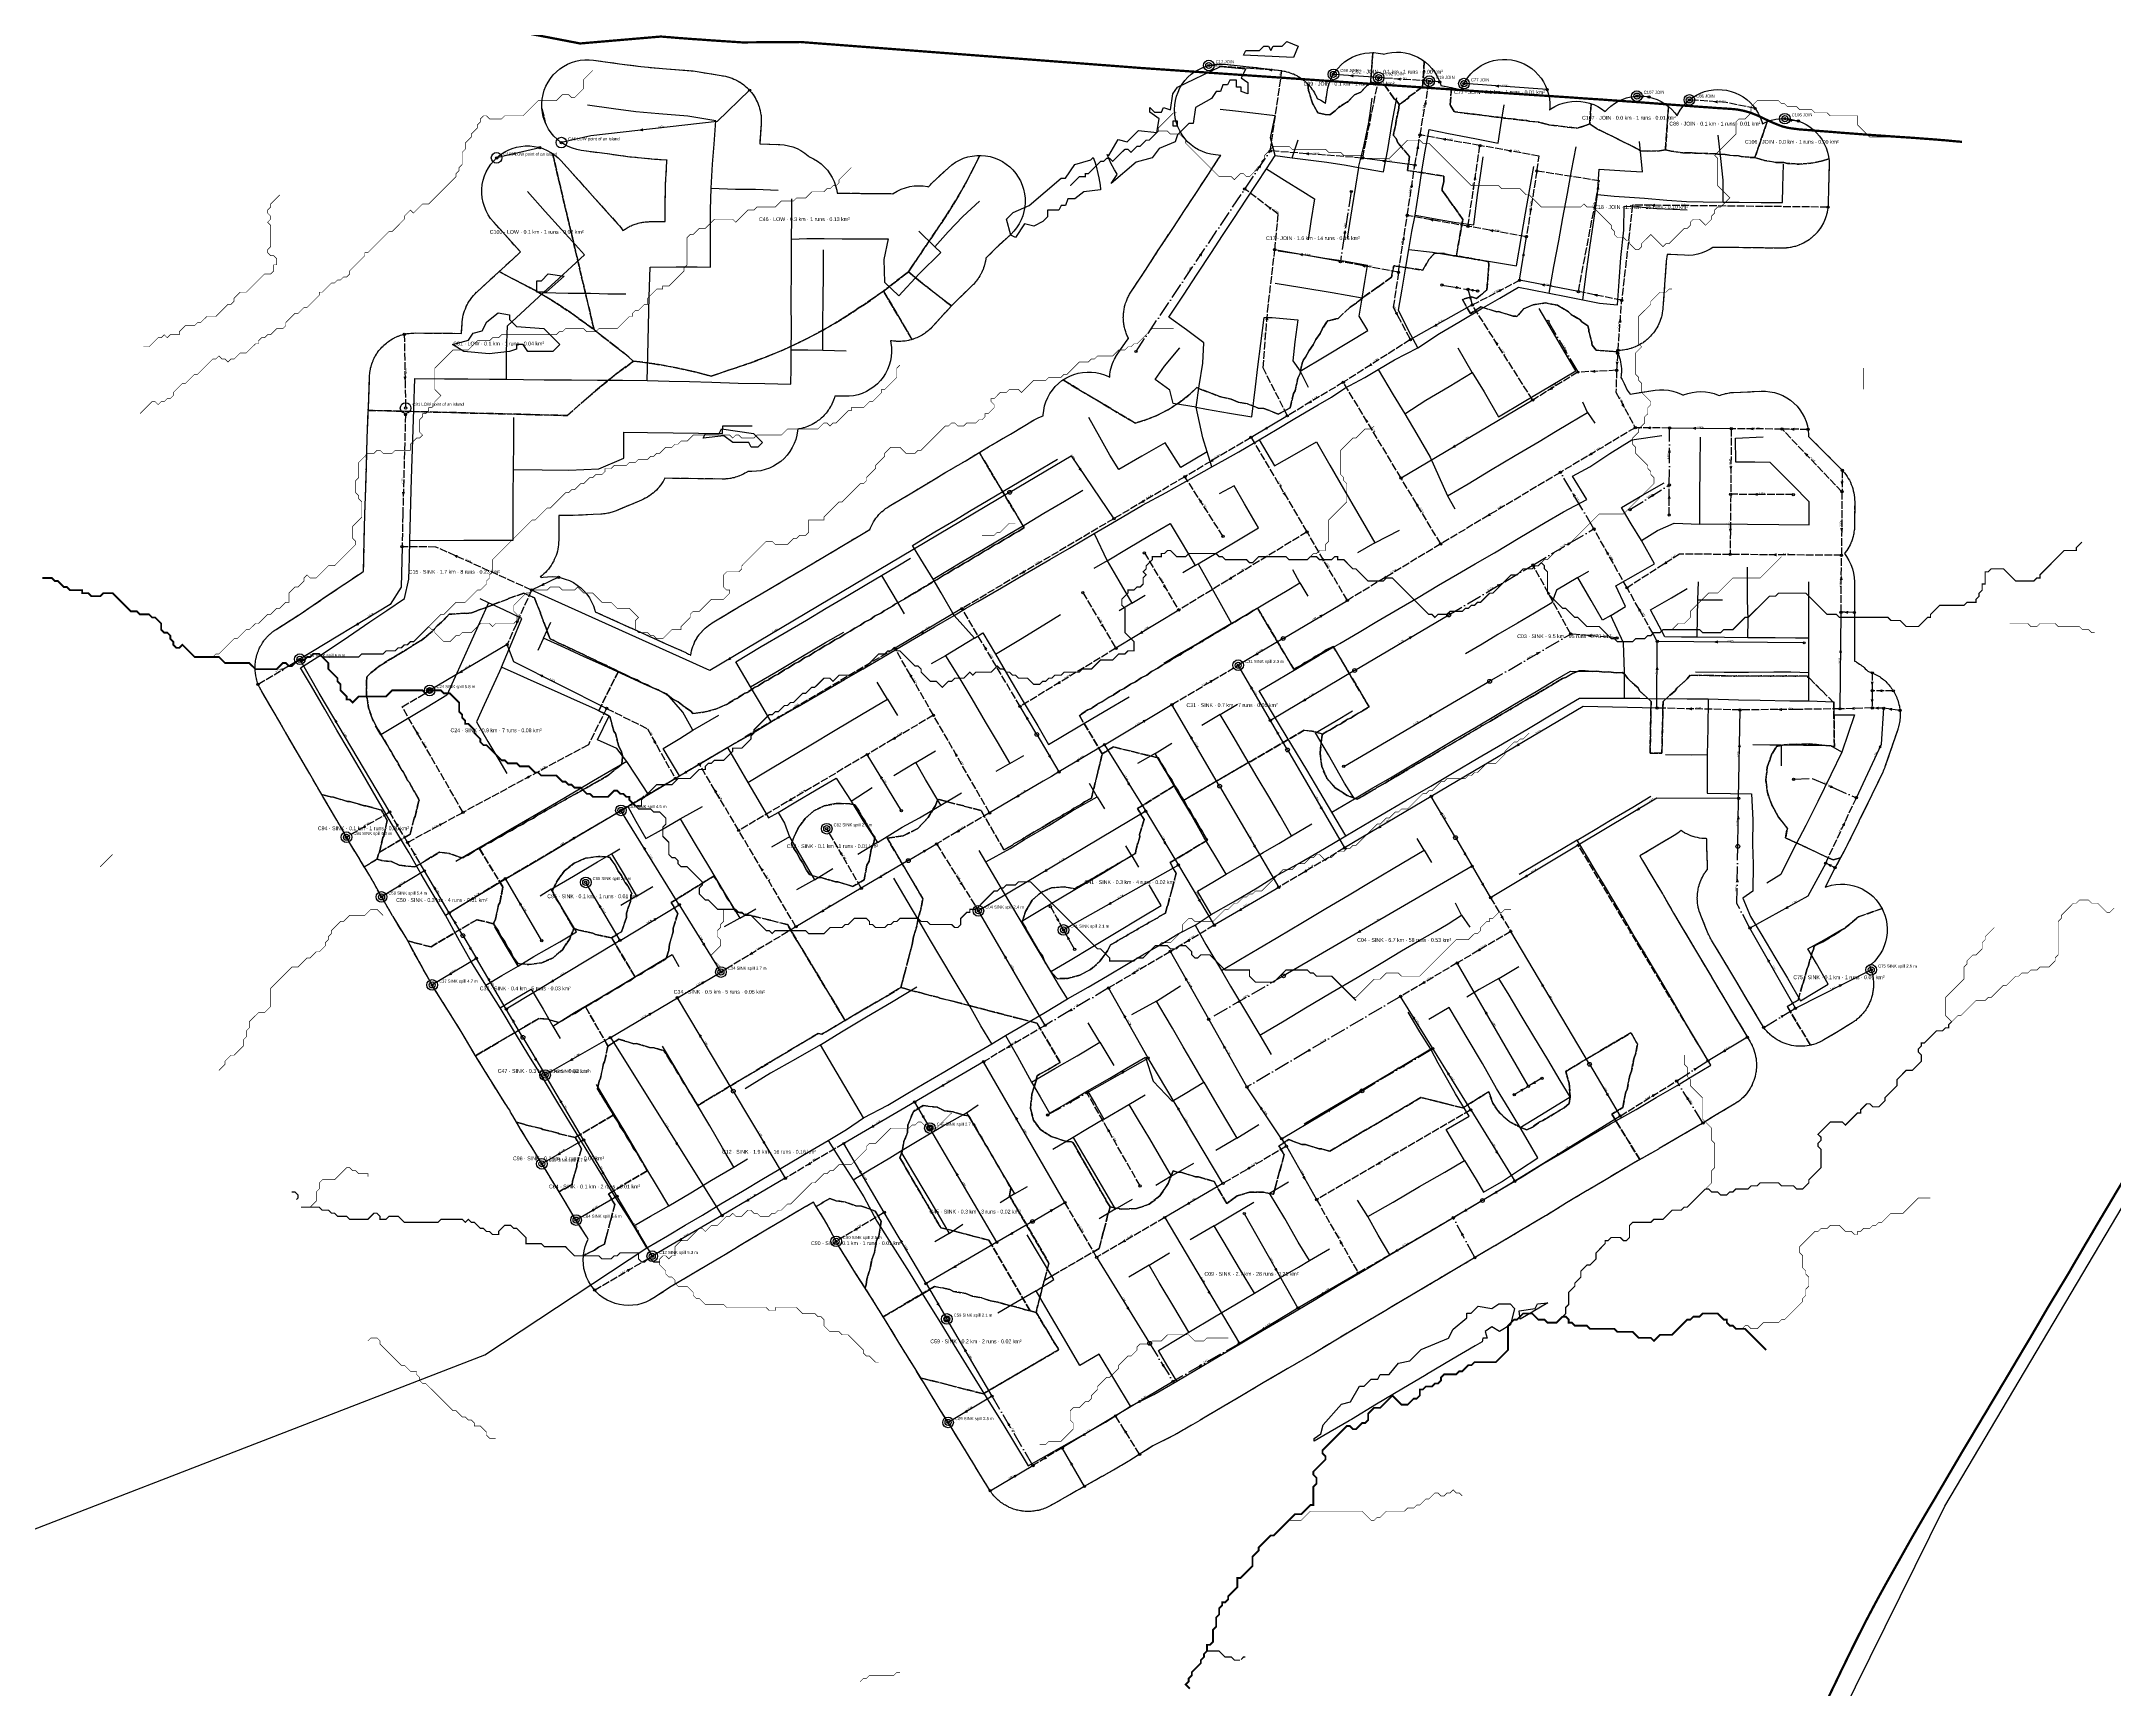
# Model space of a CAD drawing. Header units: metres. Extents: x 440276 to 476894, y 2561381 to 2578972.
# Drawn here: x 444556 to 447285, y 2565486 to 2567655 of the extents above; entities that cross this region are included whole.
import ezdxf
from ezdxf.enums import TextEntityAlignment as Align

# ---------------------------------------------------------------- set-up
doc = ezdxf.new("R2010")
doc.units = ezdxf.units.M
doc.header["$LTSCALE"] = 8
doc.linetypes.add('DASHDOT', pattern=[3.556, 2.54, -0.508, 0, -0.508])
doc.linetypes.add('DASHED', pattern=[1.524, 1.27, -0.254])
for name, color, linetype in [('A_ARROWS', 7, 'Continuous'), ('A_BUILT_2006', 252, 'Continuous'), ('A_CATCH_LABEL', 7, 'Continuous'), ('A_CATCHMENTS', 7, 'Continuous'), ('A_ENVELOPE', 3, 'Continuous'), ('A_GRADIENT', 8, 'Continuous'), ('A_JUNCTIONS', 8, 'Continuous'), ('A_MAIN_PIPE', 5, 'Continuous'), ('A_OUTLET_LABEL', 7, 'Continuous'), ('A_OUTLETS', 7, 'Continuous'), ('A_RUNS', 7, 'Continuous'), ('A_STREAMS', 5, 'Continuous'), ('A_WADI', 4, 'Continuous')]:
    doc.layers.add(name, color=color, linetype=linetype)

msp = doc.modelspace()

# ---------------------------------------------------------------- linework, layer by layer
at = {"layer": 'A_ARROWS', "color": 3}
for points in [[(446169.8, 2567618.1), (446176.3, 2567619.6), (446176, 2567615.6)], [(446658.6, 2567583.1), (446665.1, 2567584.7), (446664.8, 2567580.7)], [(446302.6, 2567540.2), (446301.9, 2567546.8), (446305.8, 2567546.1)], [(446853.9, 2567551.8), (446860.5, 2567553.2), (446860.1, 2567549.2)], [(445174.1, 2567506.4), (445179.9, 2567509.9), (445180.8, 2567506)], [(446162.5, 2567494.5), (446160.6, 2567488), (446157.3, 2567490.2)], [(446218.2, 2567507.8), (446224.7, 2567509.3), (446224.4, 2567505.3)], [(446318.6, 2567498.6), (446325.2, 2567499.7), (446324.6, 2567495.7)], [(446360.6, 2567469.9), (446361.6, 2567463.2), (446357.6, 2567463.8)], [(446169.5, 2567438.8), (446175.8, 2567436.5), (446173.4, 2567433.3)], [(446271, 2567398.4), (446270, 2567405), (446274, 2567404.4)], [(446381.9, 2567421.2), (446388.5, 2567422), (446387.8, 2567418.1)], [(446085, 2567378.8), (446083.1, 2567372.3), (446079.8, 2567374.5)], [(446210.2, 2567375.5), (446216.9, 2567376.4), (446216.1, 2567372.4)], [(446349.9, 2567400.2), (446350.9, 2567393.6), (446347, 2567394.2)], [(446292.6, 2567360.5), (446299.2, 2567361.3), (446298.5, 2567357.4)], [(446169.7, 2567294.8), (446171.2, 2567288.3), (446167.2, 2567288.6)], [(445032.4, 2567055.6), (445030.5, 2567062.1), (445034.5, 2567062)], [(445097.7, 2566979.7), (445104.3, 2566978.9), (445102.7, 2566975.2)], [(445211.9, 2566938), (445216.8, 2566942.6), (445218.5, 2566938.9)], [(444967.8, 2566885.4), (444972.2, 2566890.5), (444974.3, 2566887)], [(444877.7, 2566830.9), (444873.2, 2566825.9), (444871.2, 2566829.3)], [(445457.6, 2566840), (445462.1, 2566845), (445464.2, 2566841.6)], [(446722.4, 2566776.8), (446728.8, 2566778.7), (446728.7, 2566774.7)], [(446840.7, 2566775.7), (446847.1, 2566777.7), (446847.1, 2566773.7)], [(444941.1, 2566764.7), (444946.1, 2566760.2), (444942.6, 2566758.2)], [(446495.5, 2566726.6), (446500, 2566731.6), (446502.1, 2566728.1)], [(446791.3, 2566732.7), (446793.2, 2566726.2), (446789.2, 2566726.3)], [(445990.1, 2566673.5), (445985, 2566677.9), (445988.4, 2566680)], [(446243.4, 2566641.7), (446238.5, 2566646.2), (446241.9, 2566648.2)], [(446396.3, 2566643.2), (446401.2, 2566638.6), (446397.8, 2566636.6)], [(446653.9, 2566642), (446658.4, 2566647), (446660.4, 2566643.5)], [(445021.9, 2566628.2), (445026.9, 2566623.7), (445023.4, 2566621.7)], [(445758.8, 2566613.1), (445763.3, 2566618.1), (445765.3, 2566614.6)], [(446313.7, 2566618.6), (446318.1, 2566623.6), (446320.2, 2566620.2)], [(446789.8, 2566637.5), (446791.7, 2566631.1), (446787.7, 2566631.1)], [(445722.9, 2566592.1), (445718.4, 2566587.1), (445716.4, 2566590.5)], [(446155.6, 2566591.5), (446150.7, 2566596), (446154.1, 2566598)], [(446432.6, 2566581.1), (446427.7, 2566585.6), (446431.1, 2566587.6)], [(445874.1, 2566561.2), (445878.6, 2566566.2), (445880.6, 2566562.8)], [(446216, 2566560.4), (446220.5, 2566565.4), (446222.5, 2566561.9)], [(446506.4, 2566553.7), (446510.8, 2566558.7), (446512.9, 2566555.3)], [(446906.1, 2566572.8), (446912.8, 2566571.9), (446911, 2566568.3)], [(445023, 2566540.8), (445027.4, 2566545.8), (445029.5, 2566542.4)], [(445071.3, 2566544.8), (445076.3, 2566540.3), (445072.9, 2566538.2)], [(445119.1, 2566524.1), (445123.6, 2566529.1), (445125.6, 2566525.7)], [(445769.5, 2566542.6), (445764.4, 2566547), (445767.8, 2566549.1)], [(446456, 2566541.2), (446451, 2566545.7), (446454.5, 2566547.8)], [(446788.5, 2566554.9), (446790.4, 2566548.4), (446786.4, 2566548.5)], [(445288.7, 2566521.1), (445293.7, 2566516.6), (445290.2, 2566514.6)], [(446083.1, 2566520), (446078.1, 2566524.5), (446081.5, 2566526.5)], [(446130.4, 2566509.6), (446134.9, 2566514.6), (446136.9, 2566511.2)], [(446481.5, 2566498), (446476.6, 2566502.4), (446480, 2566504.5)], [(446849.4, 2566512.5), (446854.1, 2566517.3), (446856, 2566513.8)], [(445098.1, 2566499.6), (445103.1, 2566495.1), (445099.6, 2566493.1)], [(446286.9, 2566480.9), (446291.5, 2566485.9), (446293.5, 2566482.4)], [(446645.4, 2566487), (446650.4, 2566482.6), (446647, 2566480.5)], [(445430.7, 2566462.3), (445425.7, 2566466.7), (445429.1, 2566468.8)], [(445486.6, 2566452), (445491.1, 2566457), (445493.2, 2566453.6)], [(445822.5, 2566454), (445827.5, 2566449.5), (445824, 2566447.4)], [(446061.8, 2566469), (446066.3, 2566474), (446068.3, 2566470.5)], [(446444.4, 2566456.7), (446448.9, 2566461.6), (446451, 2566458.2)], [(446827.1, 2566449.3), (446832, 2566444.7), (446828.5, 2566442.8)], [(445990, 2566426.4), (445994.5, 2566431.4), (445996.5, 2566428)], [(446060.3, 2566425.1), (446065.2, 2566420.5), (446061.7, 2566418.5)], [(445431.1, 2566418.7), (445426.6, 2566413.7), (445424.6, 2566417.2)], [(446128.5, 2566388.9), (446133, 2566393.9), (446135, 2566390.4)], [(446371.5, 2566413.7), (446376, 2566418.6), (446378.1, 2566415.2)], [(446529.5, 2566417.1), (446534.5, 2566412.6), (446531.1, 2566410.6)], [(445361.4, 2566377.4), (445357, 2566372.4), (445354.9, 2566375.8)], [(445907.3, 2566377.7), (445911.8, 2566382.7), (445913.9, 2566379.2)], [(445979.7, 2566375.8), (445984.6, 2566371.2), (445981.1, 2566369.2)], [(446360, 2566374), (446365, 2566369.6), (446361.6, 2566367.5)], [(446455.2, 2566380.7), (446460.2, 2566376.1), (446456.7, 2566374.1)], [(446851.6, 2566374.5), (446847.2, 2566369.5), (446845.1, 2566372.9)], [(445420.7, 2566350.5), (445425.7, 2566346.1), (445422.3, 2566344)], [(446110.7, 2566335.9), (446115.6, 2566331.3), (446112.2, 2566329.3)], [(446220.4, 2566324.5), (446224.9, 2566329.5), (446226.9, 2566326.1)], [(446767.3, 2566323.7), (446771.7, 2566328.7), (446773.8, 2566325.2)], [(445984.1, 2566300.7), (445979.5, 2566295.8), (445977.5, 2566299.2)], [(446353.7, 2566309.3), (446349.3, 2566304.3), (446347.2, 2566307.7)], [(446405.4, 2566300.5), (446410.5, 2566296.1), (446407.1, 2566294)], [(446517.1, 2566282), (446521.6, 2566287), (446523.6, 2566283.5)], [(446736.8, 2566304.9), (446732.5, 2566299.7), (446730.4, 2566303.1)], [(445915.1, 2566261.6), (445910.5, 2566256.7), (445908.5, 2566260.2)], [(446509.4, 2566277.5), (446504.9, 2566272.5), (446502.9, 2566276)], [(446682.2, 2566270.5), (446677.9, 2566265.4), (446675.8, 2566268.8)], [(446720.3, 2566268.1), (446725.4, 2566263.8), (446722, 2566261.7)], [(445719.6, 2566235.1), (445714.6, 2566239.6), (445718, 2566241.6)], [(446050.1, 2566254.3), (446055.1, 2566249.9), (446051.7, 2566247.8)], [(446159, 2566254.9), (446164.2, 2566250.7), (446160.9, 2566248.5)], [(446255.6, 2566250.6), (446251.1, 2566245.6), (446249, 2566249.1)], [(445958.3, 2566225.7), (445963.3, 2566221.1), (445959.8, 2566219.2)], [(446141.2, 2566169.4), (446145.8, 2566174.4), (446147.8, 2566170.9)], [(445298, 2566161.1), (445293.1, 2566165.6), (445296.5, 2566167.6)], [(445758.8, 2566168.1), (445763.8, 2566163.6), (445760.3, 2566161.6)], [(445277.9, 2566114.2), (445282.4, 2566119.1), (445284.4, 2566115.6)], [(445829.1, 2566083.4), (445833.6, 2566088.3), (445835.6, 2566084.9)]]:
    msp.add_solid(points, dxfattribs=at)
at = {"layer": 'A_ARROWS', "color": 2}
for points in [[(446276.5, 2567610.4), (446283.1, 2567612), (446282.8, 2567608)], [(446384.4, 2567602.9), (446390.9, 2567604.4), (446390.6, 2567600.4)], [(446378.8, 2567578.6), (446379.7, 2567571.9), (446375.8, 2567572.6)], [(445341.6, 2567538.2), (445347.7, 2567540.9), (445348.1, 2567536.9)], [(446368.8, 2567520.2), (446369.7, 2567513.5), (446365.7, 2567514.2)], [(446398.4, 2567527.3), (446405.1, 2567528.1), (446404.4, 2567524.2)], [(446484.8, 2567512), (446491.5, 2567512.9), (446490.8, 2567508.9)], [(446443.9, 2567479.6), (446444.9, 2567473), (446441, 2567473.6)], [(446606, 2567466.6), (446606.8, 2567459.9), (446602.9, 2567460.7)], [(446515.6, 2567428.8), (446514.7, 2567435.4), (446518.6, 2567434.8)], [(446673.7, 2567439.6), (446680.2, 2567441.6), (446680.1, 2567437.6)], [(446460.6, 2567407.1), (446467.3, 2567407.9), (446466.6, 2567404)], [(446507.7, 2567379.2), (446508.7, 2567372.5), (446504.8, 2567373.2)], [(446480.4, 2567329.7), (446475.6, 2567325), (446473.8, 2567328.5)], [(446528.7, 2567335.7), (446535.4, 2567336.4), (446534.7, 2567332.5)], [(446598.1, 2567322.3), (446604.8, 2567323), (446604, 2567319)], [(446634.6, 2567292.1), (446636.1, 2567285.6), (446632.1, 2567285.9)], [(445180.3, 2566886.3), (445181.1, 2566893), (445184.7, 2566891.4)], [(446151.6, 2566846.1), (446156.1, 2566851.1), (446158.2, 2566847.7)], [(445104.5, 2566823), (445109, 2566828), (445111, 2566824.5)], [(445210.2, 2566822.4), (445216.8, 2566821.3), (445215, 2566817.8)], [(446100, 2566815.4), (446095.5, 2566810.4), (446093.5, 2566813.9)], [(446146.4, 2566808.5), (446151.3, 2566803.9), (446147.8, 2566801.9)], [(446214.7, 2566785.6), (446219.2, 2566790.6), (446221.2, 2566787.1)], [(445048.4, 2566749.1), (445053.4, 2566744.6), (445049.9, 2566742.6)], [(446012.2, 2566763.2), (446007.7, 2566758.2), (446005.6, 2566761.6)], [(446180.8, 2566749.3), (446185.7, 2566744.8), (446182.3, 2566742.8)], [(446067.3, 2566742.8), (446072.3, 2566738.2), (446068.8, 2566736.2)], [(445192.4, 2566684.3), (445197.1, 2566689.1), (445199, 2566685.6)], [(445085.4, 2566626.5), (445080.7, 2566621.7), (445078.8, 2566625.2)], [(445044.9, 2566589.3), (445049.9, 2566584.9), (445046.5, 2566582.8)], [(445606, 2566590.9), (445610.9, 2566586.4), (445607.5, 2566584.4)], [(445123.6, 2566456.7), (445118.6, 2566461.1), (445122, 2566463.2)], [(445090.3, 2566425.1), (445094.7, 2566430.1), (445096.8, 2566426.7)], [(445142.4, 2566424.9), (445147.3, 2566420.4), (445143.9, 2566418.3)], [(445224.5, 2566415.5), (445228.9, 2566420.5), (445231, 2566417.1)], [(445174.7, 2566370), (445179.7, 2566365.5), (445176.2, 2566363.4)], [(445825.3, 2566329.2), (445829.8, 2566334.2), (445831.8, 2566330.8)], [(445738.3, 2566278.3), (445742.9, 2566283.2), (445744.9, 2566279.8)], [(445646.1, 2566224.3), (445650.6, 2566229.3), (445652.6, 2566225.8)], [(445837.1, 2566241.4), (445842.1, 2566236.9), (445838.6, 2566234.9)], [(445395.3, 2566199.8), (445390.2, 2566204.2), (445393.6, 2566206.3)], [(445509.9, 2566201.2), (445504.9, 2566205.7), (445508.3, 2566207.7)], [(445233.3, 2566188.3), (445237.8, 2566193.2), (445239.8, 2566189.7)], [(445562.6, 2566175), (445567.1, 2566180), (445569.1, 2566176.6)], [(445631.5, 2566171.6), (445636.5, 2566167.1), (445633.1, 2566165.1)], [(445481.8, 2566127.2), (445486.3, 2566132.2), (445488.3, 2566128.7)], [(445889.8, 2566118.9), (445885.3, 2566113.9), (445883.2, 2566117.4)], [(445918.1, 2566101.4), (445923, 2566096.9), (445919.6, 2566094.9)], [(445343.5, 2566084.2), (445338.5, 2566088.7), (445342, 2566090.7)], [(445393.4, 2566075.5), (445397.9, 2566080.4), (445399.9, 2566076.9)], [(445685.5, 2566079.7), (445690.5, 2566075.2), (445687, 2566073.1)], [(445333.2, 2566040.3), (445328.7, 2566035.3), (445326.7, 2566038.8)], [(445754.4, 2566039.7), (445758.9, 2566044.7), (445760.9, 2566041.2)]]:
    msp.add_solid(points, dxfattribs=at)
at = {"layer": 'A_ARROWS', "color": 1}
for points in [[(446338.9, 2567606), (446345.5, 2567607.6), (446345.2, 2567603.6)], [(446468.4, 2567596.8), (446474.9, 2567598.4), (446474.6, 2567594.4)], [(446756.2, 2567576.1), (446762.8, 2567577.7), (446762.5, 2567573.7)], [(446424.1, 2567330.4), (446417.5, 2567329.5), (446418.1, 2567333.5)], [(446434.9, 2567328.6), (446441.6, 2567329.5), (446440.9, 2567325.6)], [(446342.3, 2567292.7), (446337.5, 2567297.4), (446341.1, 2567299.3)], [(446438.4, 2567312.7), (446434.7, 2567318.3), (446438.6, 2567319.4)], [(446387.3, 2567279.1), (446391.9, 2567283.9), (446393.9, 2567280.4)], [(446469.3, 2567261.7), (446474.4, 2567257.3), (446471, 2567255.2)], [(446564.8, 2567243.3), (446559.9, 2567247.8), (446563.3, 2567249.8)], [(445034.8, 2567207.5), (445032.7, 2567213.9), (445036.7, 2567213.9)], [(446301.8, 2567226.9), (446306.1, 2567232.1), (446308.2, 2567228.7)], [(446594.9, 2567220.7), (446601.2, 2567223), (446601.4, 2567219)], [(446629.8, 2567227.4), (446628.3, 2567233.9), (446632.3, 2567233.6)], [(446539.5, 2567195.7), (446543.8, 2567200.8), (446546, 2567197.4)], [(446222.2, 2567178.1), (446226.7, 2567183.1), (446228.7, 2567179.6)], [(446298.1, 2567159.6), (446303.1, 2567155.1), (446299.7, 2567153.1)], [(446640.3, 2567172.1), (446635.5, 2567176.8), (446639, 2567178.7)], [(446164.1, 2567143.3), (446168.6, 2567148.3), (446170.6, 2567144.9)], [(446668.1, 2567146.6), (446674.5, 2567148.6), (446674.4, 2567144.6)], [(446727.7, 2567146.1), (446734.1, 2567148), (446734.1, 2567144)], [(446803.3, 2567145.3), (446809.7, 2567147.3), (446809.6, 2567143.3)], [(446857.1, 2567144.8), (446863.5, 2567146.7), (446863.4, 2567142.7)], [(446092.7, 2567100.9), (446097.2, 2567105.9), (446099.2, 2567102.5)], [(446411.7, 2567119.5), (446416.1, 2567124.4), (446418.2, 2567121)], [(446591.5, 2567109.4), (446596, 2567114.4), (446598, 2567111)], [(446699.1, 2567120.4), (446701, 2567114), (446697, 2567114)], [(446876.2, 2567114.8), (446882, 2567111.6), (446879.1, 2567108.8)], [(445926.4, 2567087.9), (445921.1, 2567092), (445924.4, 2567094.3)], [(446780, 2567089.7), (446778, 2567096.1), (446782, 2567096.1)], [(446926.3, 2567069.7), (446924.3, 2567076.2), (446928.3, 2567076.1)], [(446001.7, 2567047.1), (446006.2, 2567052.1), (446008.3, 2567048.6)], [(446079.2, 2567054.2), (446084.3, 2567049.9), (446081, 2567047.8)], [(446194.6, 2567055.8), (446189.6, 2567060.3), (446193.1, 2567062.3)], [(446364.6, 2567049.2), (446369.6, 2567044.8), (446366.2, 2567042.7)], [(446571.1, 2567061.6), (446576.1, 2567057.2), (446572.7, 2567055.1)], [(446681.5, 2567060.5), (446677.2, 2567055.4), (446675.1, 2567058.8)], [(446698.8, 2567059.6), (446700.8, 2567053.2), (446696.8, 2567053.2)], [(446808.7, 2567059), (446815.1, 2567061), (446815, 2567057)], [(446457.6, 2567029.4), (446462.1, 2567034.4), (446464.1, 2567031)], [(446571, 2566996.6), (446566.5, 2566991.6), (446564.4, 2566995)], [(446779.3, 2567007.6), (446777.3, 2567014), (446781.3, 2567014)], [(446925.8, 2567008.3), (446923.8, 2567014.7), (446927.8, 2567014.7)], [(446241.2, 2566976.9), (446246.2, 2566972.4), (446242.7, 2566970.4)], [(446615.1, 2566986), (446620, 2566981.4), (446616.5, 2566979.5)], [(446690, 2566966), (446694.3, 2566971.2), (446696.5, 2566967.8)], [(446833.6, 2566979.5), (446840.1, 2566981.5), (446840, 2566977.5)], [(445844.3, 2566954), (445848.8, 2566958.9), (445850.8, 2566955.5)], [(446037.1, 2566933.4), (446032.1, 2566937.9), (446035.5, 2566939.9)], [(446117.2, 2566945.7), (446121.6, 2566950.8), (446123.7, 2566947.4)], [(446320.8, 2566947.1), (446325.3, 2566952.1), (446327.3, 2566948.7)], [(446478.5, 2566941.8), (446474, 2566936.8), (446471.9, 2566940.3)], [(446925.3, 2566952.8), (446927.3, 2566946.4), (446923.3, 2566946.5)], [(446537.3, 2566933.2), (446542.2, 2566928.5), (446538.7, 2566926.6)], [(446657.2, 2566911.3), (446662.1, 2566906.7), (446658.6, 2566904.7)], [(445955, 2566882.3), (445950, 2566886.8), (445953.5, 2566888.8)], [(446244.7, 2566901.4), (446240.3, 2566896.4), (446238.2, 2566899.9)], [(446928, 2566903.8), (446934.4, 2566905.7), (446934.3, 2566901.7)], [(445711.5, 2566875.2), (445716, 2566880.2), (445718, 2566876.8)], [(445796.3, 2566860.5), (445801.3, 2566856.1), (445797.9, 2566854)], [(446000, 2566874.5), (446004.5, 2566879.5), (446006.6, 2566876.1)], [(446362.4, 2566873.1), (446357.9, 2566868.1), (446355.9, 2566871.5)], [(446589.5, 2566873.4), (446596, 2566874.9), (446595.7, 2566870.9)], [(446756.4, 2566864.8), (446762.8, 2566866.7), (446762.8, 2566862.7)], [(446924.5, 2566857), (446926.4, 2566850.6), (446922.4, 2566850.6)], [(446529.8, 2566852.2), (446525.3, 2566847.3), (446523.3, 2566850.7)], [(446682.9, 2566834.4), (446684.9, 2566828), (446680.9, 2566828)], [(445698, 2566824.6), (445702.9, 2566820), (445699.4, 2566818)], [(445891.3, 2566808.4), (445895.8, 2566813.4), (445897.9, 2566810)], [(446965.9, 2566806), (446964, 2566812.4), (446968, 2566812.4)], [(446973.1, 2566800.6), (446979.5, 2566802.5), (446979.4, 2566798.5)], [(446936.6, 2566777.1), (446943, 2566779.2), (446943.1, 2566775.2)], [(446966, 2566782.9), (446963.9, 2566789.3), (446967.9, 2566789.3)], [(446968.1, 2566777.8), (446974.5, 2566779.6), (446974.4, 2566775.6)], [(446985.7, 2566776.9), (446992.3, 2566778), (446991.8, 2566774.1)], [(445521.8, 2566762.8), (445526.2, 2566767.7), (445528.3, 2566764.3)], [(445851.1, 2566768.4), (445856.1, 2566764), (445852.6, 2566761.9)], [(446389, 2566770.1), (446384.5, 2566765.2), (446382.5, 2566768.6)], [(445366, 2566728.6), (445361.1, 2566733.2), (445364.6, 2566735.1)], [(445674.6, 2566735.2), (445679, 2566740.2), (445681.1, 2566736.7)], [(445757.8, 2566720.3), (445762.7, 2566715.7), (445759.3, 2566713.7)], [(446978.6, 2566731.4), (446977.7, 2566724.7), (446974.1, 2566726.4)], [(445399.7, 2566690.5), (445404.2, 2566695.4), (445406.2, 2566692)], [(445885.9, 2566709.9), (445880.9, 2566714.4), (445884.3, 2566716.5)], [(445916, 2566705.9), (445920.5, 2566710.9), (445922.6, 2566707.5)], [(445440.9, 2566672.3), (445445.9, 2566667.8), (445442.4, 2566665.7)], [(445659, 2566690.4), (445664.1, 2566686), (445660.7, 2566683.9)], [(446916.5, 2566672.1), (446909.9, 2566672.8), (446911.5, 2566676.5)], [(445344.1, 2566657.8), (445348.6, 2566662.7), (445350.6, 2566659.3)], [(445538.2, 2566654.5), (445542.7, 2566659.4), (445544.8, 2566656)], [(445837.2, 2566659.2), (445841.7, 2566664.2), (445843.7, 2566660.7)], [(444976.9, 2566618.9), (444981.5, 2566623.8), (444983.5, 2566620.4)], [(446930.7, 2566628.8), (446929.8, 2566622.1), (446926.2, 2566623.8)], [(445261.5, 2566609.1), (445257, 2566604.1), (445255, 2566607.6)], [(445347.5, 2566596.7), (445352.6, 2566592.3), (445349.2, 2566590.2)], [(446037.6, 2566596), (446032.6, 2566600.4), (446036, 2566602.5)], [(445502.1, 2566569.2), (445507.1, 2566564.7), (445503.7, 2566562.7)], [(445656.6, 2566553), (445661.1, 2566557.9), (445663.1, 2566554.5)], [(445184, 2566523.9), (445189, 2566519.4), (445185.5, 2566517.4)], [(445368, 2566502.1), (445363.6, 2566497.1), (445361.5, 2566500.5)], [(445580.3, 2566508), (445584.8, 2566512.9), (445586.8, 2566509.5)], [(445958.5, 2566517.9), (445963.1, 2566522.8), (445965.1, 2566519.3)], [(445896.6, 2566494.4), (445891.7, 2566499), (445895.1, 2566501)], [(445905.4, 2566478.9), (445910.2, 2566474.3), (445906.8, 2566472.3)], [(446928.3, 2566414.7), (446923.5, 2566410), (446921.7, 2566413.6)], [(445209.4, 2566311), (445204.4, 2566315.5), (445207.9, 2566317.6)], [(445250, 2566312.4), (445254.5, 2566317.3), (445256.5, 2566313.8)], [(445237.3, 2566263.9), (445242.2, 2566259.4), (445238.8, 2566257.3)], [(446620.1, 2566264.5), (446615.1, 2566269), (446618.6, 2566271)], [(446312.3, 2566175.8), (446316.9, 2566180.7), (446318.9, 2566177.3)], [(446474.4, 2566188.9), (446469.4, 2566193.3), (446472.8, 2566195.4)], [(446547.6, 2566187), (446552, 2566192.1), (446554.1, 2566188.7)], [(446220.7, 2566155.2), (446215.8, 2566159.8), (446219.3, 2566161.7)], [(446061.9, 2566123), (446066.4, 2566127.9), (446068.4, 2566124.5)], [(446466.5, 2566137.6), (446471, 2566142.5), (446473, 2566139.1)], [(445624.1, 2566088.8), (445628.5, 2566093.8), (445630.6, 2566090.4)], [(446426.4, 2566113.8), (446430.9, 2566118.8), (446432.9, 2566115.3)], [(445977.5, 2566073.6), (445982, 2566078.6), (445984, 2566075.1)], [(446269.5, 2566069.2), (446264.6, 2566073.7), (446268.1, 2566075.7)], [(446336, 2566061.1), (446340.6, 2566066), (446342.6, 2566062.6)], [(446424, 2566089.2), (446428.8, 2566084.6), (446425.3, 2566082.6)], [(446183.8, 2566034.2), (446178.9, 2566038.7), (446182.3, 2566040.7)], [(446095.7, 2566004.2), (446090.7, 2566008.7), (446094.1, 2566010.8)], [(445989, 2565983.4), (445983.9, 2565987.8), (445987.4, 2565989.9)], [(446238.3, 2566004.3), (446242.9, 2566009.2), (446244.9, 2566005.8)], [(446160.4, 2565957.9), (446164.8, 2565962.9), (446166.9, 2565959.5)], [(446035.5, 2565907.9), (446030.4, 2565912.3), (446033.8, 2565914.4)], [(446077.2, 2565909.3), (446081.7, 2565914.2), (446083.7, 2565910.8)], [(445769.3, 2565849.1), (445773.7, 2565854.1), (445775.8, 2565850.7)], [(445996.8, 2565862), (446001.3, 2565867), (446003.3, 2565863.6)], [(445826.9, 2565838.8), (445831.9, 2565834.3), (445828.4, 2565832.3)], [(445924.4, 2565818.6), (445928.8, 2565823.6), (445930.9, 2565820.2)], [(445980.5, 2565829.1), (445985.6, 2565824.8), (445982.2, 2565822.7)], [(445873.2, 2565787.8), (445877.6, 2565792.8), (445879.7, 2565789.3)], [(445842.1, 2565769.3), (445837.6, 2565764.3), (445835.6, 2565767.7)], [(445909.5, 2565787), (445914.4, 2565782.4), (445911, 2565780.4)]]:
    msp.add_solid(points, dxfattribs=at)
at = {"layer": 'A_ARROWS', "color": 4}
for points in [[(445739, 2565988.6), (445734, 2565993.1), (445737.5, 2565995.2)], [(445769.7, 2565936.3), (445774.7, 2565931.8), (445771.2, 2565929.8)]]:
    msp.add_solid(points, dxfattribs=at)
at = {"layer": 'A_BUILT_2006', "color": 252}
for points in [[(444423.4, 2563343.2), (444431.5, 2563355.3), (444572.9, 2563267.8), (444295.2, 2562786.9), (444363.1, 2562577.1), (444377.7, 2562576.5), (444569.2, 2562604), (444800.1, 2562694.3), (445148.7, 2563361.2), (445469.4, 2563197.5), (445714.6, 2563159.3), (445807.5, 2563389.7), (445994.1, 2563715), (446180.6, 2564037.7), (446320.8, 2564284.9), (446551.4, 2564695.1), (447061.6, 2565726.9), (448013.4, 2567331.6), (448231.6, 2567243.7), (448332.3, 2567295.5), (448412.2, 2567436.6), (448449.9, 2567533.1), (448423.2, 2567661.3), (448638.9, 2567714.4), (448758.5, 2567734.5), (448909.9, 2567734.5), (449242.5, 2567681.7), (449797.6, 2567563.2), (450151.8, 2567525.6), (450277.6, 2567501.6), (450351.5, 2567477.1), (450410.6, 2567500.2), (450555.4, 2567467.6), (450565, 2567465.3)], [(445308.9, 2567566.6), (445274.7, 2567571.3)], [(445338.4, 2567562.6), (445308.9, 2567566.6)], [(446303.9, 2567550.8), (446307.9, 2567580.5)], [(446334.2, 2567548.6), (446340.3, 2567581.2)], [(446477.2, 2567544.4), (446481.6, 2567571.7)], [(445368.6, 2567559.8), (445338.4, 2567562.6)], [(445406.9, 2567556.8), (445368.6, 2567559.8)], [(445443.7, 2567550.8), (445406.9, 2567556.8)], [(445441.5, 2567520.1), (445443.7, 2567550.8)], [(446127.9, 2567563.4), (446107.5, 2567565.5)], [(446150.8, 2567561), (446127.9, 2567563.4)], [(446179.9, 2567557.5), (446150.8, 2567561)], [(446173.9, 2567528.2), (446179.9, 2567557.5)], [(446297.4, 2567519.2), (446303.9, 2567550.8)], [(446328.5, 2567513.1), (446334.2, 2567548.6)], [(446377.4, 2567510.6), (446382.9, 2567539.3)], [(446382.9, 2567539.3), (446408.2, 2567534.1)], [(446473.5, 2567521.5), (446477.2, 2567544.4)], [(445439.4, 2567493.9), (445441.5, 2567520.1)], [(446180.1, 2567505), (446173.9, 2567528.2)], [(446202.6, 2567502), (446210.4, 2567525.7)], [(446289.8, 2567489.4), (446297.4, 2567519.2)], [(446322.6, 2567483.8), (446328.5, 2567513.1)], [(446408.2, 2567534.1), (446443, 2567527.6)], [(446443, 2567527.6), (446473.5, 2567521.5)], [(446570.1, 2567484.8), (446576.5, 2567516.6)], [(446663.5, 2567483.4), (446659.7, 2567523.5)], [(446766.6, 2567501.3), (446763.3, 2567531.9)], [(445437.5, 2567462.2), (445439.4, 2567493.9)], [(446155.9, 2567468.1), (446168.6, 2567487.5)], [(446168.6, 2567487.5), (446180.1, 2567505)], [(446168.6, 2567487.5), (446192.5, 2567472.6)], [(446180.1, 2567505), (446202.6, 2567502)], [(446202.6, 2567502), (446248.1, 2567496.4)], [(446248.1, 2567496.4), (446273.6, 2567492.2)], [(446273.6, 2567492.2), (446289.8, 2567489.4)], [(446289.8, 2567489.4), (446285.8, 2567464.6)], [(446289.8, 2567489.4), (446322.6, 2567483.8)], [(446368.7, 2567454.7), (446373.6, 2567487.7)], [(446373.6, 2567487.7), (446377.4, 2567510.6)], [(446450.2, 2567478.8), (446453.8, 2567503.3)], [(446515.5, 2567461.1), (446520.7, 2567490.7)], [(446564.7, 2567455.3), (446570.1, 2567484.8)], [(446604.4, 2567453.8), (446606.4, 2567487.3)], [(446606.4, 2567487.3), (446640.5, 2567485)], [(446640.5, 2567485), (446663.5, 2567483.4)], [(446769.7, 2567472.6), (446766.6, 2567501.3)], [(446848.5, 2567464), (446849.3, 2567493.7)], [(445219.3, 2567431.5), (445195.7, 2567457.8)], [(445436.9, 2567433.8), (445437.5, 2567462.2)], [(445437.5, 2567462.2), (445469.8, 2567460.9)], [(445469.8, 2567460.9), (445495.9, 2567460.6)], [(445495.9, 2567460.6), (445525.9, 2567459.6)], [(446142.4, 2567447.6), (446155.9, 2567468.1)], [(446192.5, 2567472.6), (446216.4, 2567457.7)], [(446216.4, 2567457.7), (446232, 2567448)], [(446285.8, 2567464.6), (446281.1, 2567434.9)], [(446446.4, 2567453.2), (446450.2, 2567478.8)], [(446509.5, 2567429.3), (446515.5, 2567461.1)], [(446769.8, 2567443.8), (446769.7, 2567472.6)], [(446848, 2567443.1), (446848.5, 2567464)], [(445240.5, 2567407.9), (445219.3, 2567431.5)], [(445436.8, 2567395.2), (445436.9, 2567433.8)], [(445543.8, 2567422.8), (445544, 2567448)], [(445769.1, 2567424.7), (445791, 2567445.2)], [(446125.8, 2567422.3), (446142.4, 2567447.6)], [(446232, 2567448), (446227.2, 2567418.1)], [(446281.1, 2567434.9), (446274.8, 2567396.1)], [(446364.3, 2567426.4), (446368.7, 2567454.7)], [(446441.5, 2567413.7), (446446.4, 2567453.2)], [(446504.4, 2567398.6), (446509.5, 2567429.3)], [(446558.6, 2567422.9), (446564.7, 2567455.3)], [(446599.1, 2567416.5), (446604.4, 2567453.8)], [(446604.4, 2567453.8), (446626.2, 2567451.6)], [(446626.2, 2567451.6), (446646.4, 2567450.2)], [(446638.9, 2567407), (446639.3, 2567438.5)], [(446639.3, 2567438.5), (446658.2, 2567437.4)], [(446646.4, 2567450.2), (446666.4, 2567448.9)], [(446658.2, 2567437.4), (446682.7, 2567435.4)], [(446666.4, 2567448.9), (446695.5, 2567446.2)], [(446682.7, 2567435.4), (446703.7, 2567434.6)], [(446695.5, 2567446.2), (446721.4, 2567444.7)], [(446703.7, 2567434.6), (446722.3, 2567433.6)], [(446721.4, 2567444.7), (446743.3, 2567444.3)], [(446743.3, 2567444.3), (446769.8, 2567443.8)], [(446769.8, 2567443.8), (446791, 2567443.8)], [(446791, 2567443.8), (446819.7, 2567443.4)], [(446819.7, 2567443.4), (446848, 2567443.1)], [(445255, 2567391.9), (445240.5, 2567407.9)], [(445543.2, 2567394.8), (445543.8, 2567422.8)], [(445732.2, 2567384.7), (445711.2, 2567405.3)], [(445732.2, 2567384.7), (445749.5, 2567404.7)], [(445749.5, 2567404.7), (445769.1, 2567424.7)], [(446110.9, 2567399.7), (446125.8, 2567422.3)], [(446227.2, 2567418.1), (446223.3, 2567393.9)], [(446356, 2567381.2), (446360, 2567405.1)], [(446360, 2567405.1), (446364.3, 2567426.4)], [(446364.3, 2567426.4), (446396, 2567420.8)], [(446396, 2567420.8), (446418.2, 2567416.9)], [(446418.2, 2567416.9), (446441.5, 2567413.7)], [(446553.4, 2567392.7), (446558.6, 2567422.9)], [(446594.5, 2567383.9), (446599.1, 2567416.5)], [(446635.2, 2567371), (446638.9, 2567407)], [(445270.8, 2567374.3), (445255, 2567391.9)], [(445436.8, 2567358.2), (445436.8, 2567395.2)], [(445543.2, 2567394.8), (445563.6, 2567395.9)], [(445543.3, 2567354.5), (445543.2, 2567394.8)], [(445563.6, 2567395.9), (445586.2, 2567395.8)], [(445585.4, 2567349.8), (445585.7, 2567380.8)], [(445586.2, 2567395.8), (445609.9, 2567395.5)], [(445609.9, 2567395.5), (445645.4, 2567395.2)], [(445645.4, 2567395.2), (445670.7, 2567395.2)], [(445670.7, 2567395.2), (445665.1, 2567368.3)], [(445711.4, 2567349.5), (445739.8, 2567377.3)], [(445739.8, 2567377.3), (445732.2, 2567384.7)], [(446077.4, 2567349), (446096.2, 2567377.3)], [(446096.2, 2567377.3), (446110.9, 2567399.7)], [(446219.8, 2567373.8), (446183.9, 2567379)], [(446351.6, 2567355.3), (446356, 2567381.2)], [(446356, 2567381.2), (446387.3, 2567377.7)], [(446387.3, 2567377.7), (446418.6, 2567372.6)], [(446497.6, 2567359.8), (446504.4, 2567398.6)], [(446547.1, 2567358.8), (446553.4, 2567392.7)], [(446589.9, 2567352.5), (446594.5, 2567383.9)], [(445237.1, 2567343.2), (445254.1, 2567358.9)], [(445254.1, 2567358.9), (445270.8, 2567374.3)], [(445356.1, 2567318.9), (445357.3, 2567358.1)], [(445357.3, 2567358.1), (445391.8, 2567358.5)], [(445391.8, 2567358.5), (445419.3, 2567358.6)], [(445419.3, 2567358.6), (445436.8, 2567358.2)], [(445542.8, 2567314.1), (445543.3, 2567354.5)], [(445585.1, 2567315.1), (445585.4, 2567349.8)], [(445665.1, 2567368.3), (445666, 2567338.4)], [(445684.7, 2567320.3), (445711.4, 2567349.5)], [(446059.4, 2567321.2), (446077.4, 2567349)], [(446245.4, 2567369.7), (446219.8, 2567373.8)], [(446270, 2567365.9), (446245.4, 2567369.7)], [(446301.6, 2567360.5), (446270, 2567365.9)], [(446298.2, 2567339.4), (446301.6, 2567360.5)], [(446347.1, 2567329.2), (446351.6, 2567355.3)], [(446418.6, 2567372.6), (446460.8, 2567365.8)], [(446460.8, 2567365.8), (446497.6, 2567359.8)], [(446540.9, 2567323.7), (446547.1, 2567358.8)], [(446585, 2567315.1), (446589.9, 2567352.5)], [(446632.9, 2567339.1), (446635.2, 2567371)], [(445193, 2567302.6), (445217.1, 2567324.7)], [(445217.1, 2567324.7), (445237.1, 2567343.2)], [(445217.1, 2567324.7), (445249.6, 2567324.1)], [(445249.6, 2567324.1), (445278.9, 2567323.7)], [(445278.9, 2567323.7), (445301.5, 2567323.2)], [(445301.5, 2567323.2), (445325.4, 2567322.8)], [(445666, 2567338.4), (445684.7, 2567320.3)], [(446040.2, 2567292.1), (446059.4, 2567321.2)], [(446215.4, 2567330.8), (446180.2, 2567336.8)], [(446254.9, 2567324.4), (446215.4, 2567330.8)], [(446294.7, 2567317.5), (446254.9, 2567324.4)], [(446294.7, 2567317.5), (446298.2, 2567339.4)], [(446342.3, 2567301.7), (446347.1, 2567329.2)], [(446475.7, 2567317.5), (446500.2, 2567331.7)], [(446500.2, 2567331.7), (446518.5, 2567328.1)], [(446518.5, 2567328.1), (446540.9, 2567323.7)], [(446540.9, 2567323.7), (446563.3, 2567319.3)], [(446630.6, 2567308.4), (446632.9, 2567339.1)], [(445169.7, 2567281), (445193, 2567302.6)], [(445355, 2567281), (445356.1, 2567318.9)], [(445543.4, 2567275.2), (445542.8, 2567314.1)], [(445584.8, 2567285.3), (445585.1, 2567315.1)], [(446290.7, 2567293.6), (446294.7, 2567317.5)], [(446301.9, 2567274.9), (446290.7, 2567293.6)], [(446355.5, 2567274.9), (446342.3, 2567301.7)], [(446421.7, 2567285.9), (446451.1, 2567303.3)], [(446451.1, 2567303.3), (446475.7, 2567317.5)], [(446545, 2567274), (446527.6, 2567303.6)], [(446563.3, 2567319.3), (446585, 2567315.1)], [(446585, 2567315.1), (446607.1, 2567310.6)], [(446607.1, 2567310.6), (446630.6, 2567308.4)], [(445168.4, 2567247.5), (445169.7, 2567281)], [(445354.4, 2567242), (445355, 2567281)], [(445542.9, 2567249.2), (445543.4, 2567275.2)], [(445584.6, 2567249), (445584.8, 2567285.3)], [(446063.2, 2567275.4), (446040.2, 2567292.1)], [(446086.1, 2567258.7), (446063.2, 2567275.4)], [(446161.1, 2567257.8), (446165.8, 2567291.8)], [(446165.8, 2567291.8), (446176.2, 2567291.8)], [(446176.2, 2567291.8), (446209.7, 2567288.9)], [(446209.7, 2567288.9), (446206, 2567259.9)], [(446276.4, 2567259.4), (446301.9, 2567274.9)], [(446368, 2567252), (446355.5, 2567274.9)], [(446368, 2567252), (446396.6, 2567271)], [(446396.6, 2567271), (446421.7, 2567285.9)], [(446560.4, 2567247.7), (446545, 2567274)], [(445168.1, 2567210.5), (445168.4, 2567247.5)], [(445353.6, 2567208.9), (445354.4, 2567242)], [(445542.8, 2567225.3), (445542.9, 2567249.2)], [(445542.9, 2567249.2), (445564.9, 2567249.1)], [(445564.9, 2567249.1), (445584.6, 2567249)], [(445584.6, 2567249), (445615.2, 2567248.1)], [(446034.5, 2567227.8), (446054.6, 2567251.9)], [(446085, 2567231.7), (446086.1, 2567258.7)], [(446157.3, 2567227.1), (446161.1, 2567257.8)], [(446206, 2567259.9), (446203.2, 2567234.6)], [(446213.1, 2567221), (446246.8, 2567241.6)], [(446246.8, 2567241.6), (446276.4, 2567259.4)], [(446337.3, 2567236.1), (446368, 2567252)], [(446439.4, 2567219.4), (446421, 2567251.4)], [(446575.8, 2567221.7), (446560.4, 2567247.7)], [(445046.4, 2567171.1), (445047.8, 2567211.5)], [(445047.8, 2567211.5), (445086.7, 2567211.2)], [(445086.7, 2567211.2), (445117.5, 2567210.9)], [(445117.5, 2567210.9), (445145.8, 2567210.7)], [(445542.7, 2567204.2), (445542.8, 2567225.3)], [(446022.1, 2567210.1), (446034.5, 2567227.8)], [(446079.9, 2567202), (446085, 2567231.7)], [(446154.3, 2567200.5), (446157.3, 2567227.1)], [(446203.2, 2567234.6), (446213.1, 2567221)], [(446213.1, 2567221), (446223.4, 2567200)], [(446272, 2567198.9), (446298.2, 2567212.9)], [(446298.2, 2567212.9), (446315.8, 2567223.4)], [(446315.8, 2567223.4), (446337.3, 2567236.1)], [(446315.8, 2567223.4), (446335.6, 2567190)], [(446409.3, 2567201.1), (446439.4, 2567219.4)], [(446439.4, 2567219.4), (446455, 2567194.2)], [(446541.1, 2567201), (446575.8, 2567221.7)], [(445145.8, 2567210.7), (445168.1, 2567210.5)], [(445168.1, 2567210.5), (445190.8, 2567210.3)], [(445190.8, 2567210.3), (445218, 2567210)], [(445218, 2567210), (445253.6, 2567209.8)], [(445253.6, 2567209.8), (445287.9, 2567209.5)], [(445287.9, 2567209.5), (445320.9, 2567209.2)], [(445320.9, 2567209.2), (445353.6, 2567208.9)], [(445353.6, 2567208.9), (445382.5, 2567208.2)], [(445382.5, 2567208.2), (445409.1, 2567207.6)], [(445409.1, 2567207.6), (445438.4, 2567206.8)], [(445438.4, 2567206.8), (445473.1, 2567205.4)], [(445473.1, 2567205.4), (445508.5, 2567205.1)], [(445508.5, 2567205.1), (445542.7, 2567204.2)], [(446041.6, 2567196.4), (446022.1, 2567210.1)], [(446045.6, 2567178.7), (446041.6, 2567196.4)], [(446076.1, 2567173.9), (446079.9, 2567202)], [(446149.4, 2567161.3), (446154.3, 2567200.5)], [(446236.6, 2567176.7), (446254.2, 2567187.1)], [(446254.2, 2567187.1), (446272, 2567198.9)], [(446335.6, 2567190), (446350.7, 2567164.9)], [(446378.3, 2567182.9), (446409.3, 2567201.1)], [(446455, 2567194.2), (446474.1, 2567160.9)], [(446507.9, 2567181.2), (446541.1, 2567201)], [(445044.8, 2567131.1), (445046.4, 2567171.1)], [(445177.7, 2567128.4), (445178.1, 2567160)], [(445949.5, 2567134.5), (445934.6, 2567160.1)], [(446076.1, 2567173.9), (446045.6, 2567178.7)], [(446084.8, 2567133.3), (446076.1, 2567173.9)], [(446076.1, 2567173.9), (446089.8, 2567171)], [(446089.8, 2567171), (446119.8, 2567166.1)], [(446119.8, 2567166.1), (446149.4, 2567161.3)], [(446182.9, 2567145), (446203.8, 2567157.4)], [(446203.8, 2567157.4), (446220.9, 2567167.5)], [(446220.9, 2567167.5), (446236.6, 2567176.7)], [(446350.7, 2567164.9), (446378.3, 2567182.9)], [(446350.7, 2567164.9), (446366.4, 2567138.1)], [(446474.1, 2567160.9), (446507.9, 2567181.2)], [(446567.7, 2567152.7), (446591.2, 2567166.6)], [(446591.2, 2567166.6), (446585, 2567180.3)], [(446591.2, 2567166.6), (446600.8, 2567152.6)], [(445043.8, 2567093), (445044.8, 2567131.1)], [(445322.9, 2567106.8), (445322.9, 2567140.9)], [(445322.9, 2567140.9), (445353.8, 2567140.5)], [(445353.8, 2567140.5), (445387.7, 2567140)], [(445387.7, 2567140), (445421, 2567139.6)], [(445421, 2567139.6), (445452.8, 2567139.1)], [(445452.8, 2567139.1), (445453.2, 2567149.4)], [(445453.2, 2567149.4), (445491.8, 2567149.1)], [(445962.5, 2567110.7), (445949.5, 2567134.5)], [(446090.5, 2567115.2), (446084.8, 2567133.3)], [(446132.3, 2567115.2), (446159.1, 2567131)], [(446159.1, 2567131), (446182.9, 2567145)], [(446159.1, 2567131), (446179.4, 2567096.6)], [(446366.4, 2567138.1), (446384.2, 2567108)], [(446527.4, 2567128.7), (446549.3, 2567141.7)], [(446549.3, 2567141.7), (446567.7, 2567152.7)], [(446620.5, 2567113), (446649.6, 2567130.7)], [(446649.6, 2567130.7), (446689.1, 2567136.7)], [(446739.6, 2567095.6), (446739.9, 2567134.4)], [(446786.2, 2567133.2), (446822.4, 2567134.8)], [(446786.5, 2567101.4), (446786.2, 2567133.2)], [(445177.3, 2567091.7), (445177.7, 2567128.4)], [(445289.6, 2567092.8), (445322.9, 2567106.8)], [(445862.2, 2567086.9), (445893.5, 2567105.5)], [(445974.5, 2567091.7), (445962.5, 2567110.7)], [(446004.6, 2567109.2), (445974.5, 2567091.7)], [(446035.2, 2567127), (446004.6, 2567109.2)], [(446055.7, 2567094.3), (446035.2, 2567127)], [(446090.5, 2567115.2), (446055.7, 2567094.3)], [(446096.9, 2567095.2), (446090.5, 2567115.2)], [(446096.9, 2567095.2), (446114.2, 2567104.8)], [(446114.2, 2567104.8), (446132.3, 2567115.2)], [(446179.4, 2567096.6), (446205.6, 2567111.6)], [(446205.6, 2567111.6), (446234.4, 2567128.1)], [(446234.4, 2567128.1), (446252.1, 2567097.5)], [(446384.2, 2567108), (446406.8, 2567056.9)], [(446463.7, 2567090.7), (446496.2, 2567110.1)], [(446496.2, 2567110.1), (446527.4, 2567128.7)], [(446594.5, 2567095.4), (446620.5, 2567113)], [(445042.9, 2567064.7), (445043.8, 2567093)], [(445176.9, 2567057.7), (445177.3, 2567091.7)], [(445177.3, 2567091.7), (445215.4, 2567091.3)], [(445215.4, 2567091.3), (445250.2, 2567091)], [(445250.2, 2567091), (445289.6, 2567092.8)], [(445833.6, 2567069.8), (445862.2, 2567086.9)], [(446036.6, 2567061.5), (446069.5, 2567079.9)], [(446069.5, 2567079.9), (446096.9, 2567095.2)], [(446252.1, 2567097.5), (446270.1, 2567066.1)], [(446434.1, 2567073.1), (446463.7, 2567090.7)], [(446571.6, 2567083), (446594.5, 2567095.4)], [(446590.2, 2567052.1), (446571.6, 2567083)], [(446663.7, 2567057.9), (446692.2, 2567074.4)], [(446739.3, 2567055.7), (446739.6, 2567095.6)], [(446811.5, 2567101.2), (446786.5, 2567101.4)], [(446831.8, 2567101), (446811.5, 2567101.2)], [(446844.8, 2567087.8), (446831.8, 2567101)], [(446861.1, 2567071.5), (446844.8, 2567087.8)], [(445041.7, 2567030.9), (445042.9, 2567064.7)], [(445177, 2567027.1), (445176.9, 2567057.7)], [(445777.7, 2567036.8), (445802.4, 2567051.2)], [(445802.4, 2567051.2), (445833.6, 2567069.8)], [(445875.4, 2567034.1), (445902.7, 2567049.9)], [(445902.7, 2567049.9), (445926.7, 2567064.5)], [(446005.5, 2567044.6), (446036.6, 2567061.5)], [(446125.9, 2567070.2), (446106.4, 2567059.7)], [(446139.8, 2567046.5), (446125.9, 2567070.2)], [(446270.1, 2567066.1), (446289, 2567033.7)], [(446406.8, 2567056.9), (446434.1, 2567073.1)], [(446406.8, 2567056.9), (446416.7, 2567039.8)], [(446559.8, 2567036), (446590.2, 2567052.1)], [(446636, 2567041.8), (446663.7, 2567057.9)], [(446738.9, 2567019.8), (446739.3, 2567055.7)], [(446882.9, 2567049.4), (446861.1, 2567071.5)], [(446882.8, 2567018.7), (446882.9, 2567049.4)], [(445041.1, 2566998.6), (445041.7, 2567030.9)], [(445177, 2566998.7), (445177, 2567027.1)], [(445732.3, 2567009.6), (445759.2, 2567025.5)], [(445759.2, 2567025.5), (445777.7, 2567036.8)], [(445830.6, 2567007.3), (445851.7, 2567019.9)], [(445851.7, 2567019.9), (445875.4, 2567034.1)], [(445941.7, 2567007.3), (445971.1, 2567024.5)], [(445971.1, 2567024.5), (446005.5, 2567044.6)], [(446014.7, 2567004.7), (446041.8, 2567020.7)], [(446041.8, 2567020.7), (446057.6, 2566994.2)], [(446158.3, 2567014.9), (446139.8, 2567046.5)], [(446289, 2567033.7), (446299.8, 2567015)], [(446502.3, 2567002.2), (446535.7, 2567021.8)], [(446535.7, 2567021.8), (446559.8, 2567036)], [(446648.8, 2567020.4), (446636, 2567041.8)], [(446662.1, 2566998.2), (446648.8, 2567020.4)], [(446683.3, 2567011.3), (446705.5, 2567021)], [(446705.5, 2567021), (446738.9, 2567019.8)], [(446738.9, 2567019.8), (446773.6, 2567020.1)], [(446773.6, 2567020.1), (446801.9, 2567019.9)], [(446801.9, 2567019.9), (446842.9, 2567019.3)], [(445040.5, 2566975.4), (445041.1, 2566998.6)], [(445041.1, 2566998.6), (445080.3, 2566998.5)], [(445080.3, 2566998.5), (445112, 2566998.6)], [(445112, 2566998.6), (445149.3, 2566998.6)], [(445149.3, 2566998.6), (445177, 2566998.7)], [(445702.7, 2566991.9), (445732.3, 2567009.6)], [(445796, 2566987), (445830.6, 2567007.3)], [(445909.3, 2566988.4), (445941.7, 2567007.3)], [(445941.7, 2567007.3), (445959.1, 2566971.6)], [(445986.6, 2566988), (446014.7, 2567004.7)], [(446057.6, 2566994.2), (446074.8, 2566965.2)], [(446104.7, 2566983), (446131.7, 2566999)], [(446131.7, 2566999), (446158.3, 2567014.9)], [(446311.1, 2566995.3), (446288.3, 2566982.1)], [(446299.8, 2567015), (446311.1, 2566995.3)], [(446311.1, 2566995.3), (446343.8, 2567012.1)], [(446468.7, 2566982), (446502.3, 2567002.2)], [(446662.1, 2566998.2), (446683.3, 2567011.3)], [(446679.2, 2566967.7), (446662.1, 2566998.2)], [(446842.9, 2567019.3), (446882.8, 2567018.7)], [(445039.9, 2566947.5), (445040.5, 2566975.4)], [(445683.5, 2566965), (445699.9, 2566974.9)], [(445713.5, 2566973.8), (445702.7, 2566991.9)], [(445729.7, 2566947.4), (445713.5, 2566973.8)], [(445729.7, 2566947.4), (445767.6, 2566970)], [(445767.6, 2566970), (445796, 2566987)], [(445851, 2566954.3), (445883.5, 2566973.3)], [(445883.5, 2566973.3), (445909.3, 2566988.4)], [(445959.1, 2566971.6), (445941.6, 2566961.3)], [(445959.1, 2566971.6), (445986.6, 2566988)], [(445959.1, 2566971.6), (445974.3, 2566945.1)], [(446074.8, 2566965.2), (446078.6, 2566967.4)], [(446078.6, 2566967.4), (446104.7, 2566983)], [(446078.6, 2566967.4), (446095, 2566938.4)], [(446419.9, 2566953.8), (446443.5, 2566967.7)], [(446443.5, 2566967.7), (446468.7, 2566982)], [(446657.7, 2566955.3), (446679.2, 2566967.7)], [(445033.8, 2566921.9), (445039.9, 2566947.5)], [(445615.2, 2566924.4), (445642.6, 2566940.7)], [(445642.6, 2566940.7), (445661.9, 2566952.1)], [(445661.9, 2566952.1), (445683.5, 2566965)], [(445661.9, 2566952.1), (445676.7, 2566927.2)], [(445740.3, 2566929.6), (445729.7, 2566947.4)], [(445820, 2566936.1), (445851, 2566954.3)], [(445974.3, 2566945.1), (445991.2, 2566915.6)], [(446074.8, 2566965.2), (446058.7, 2566955.9)], [(446095, 2566938.4), (446107.1, 2566916.5)], [(446193.8, 2566931.3), (446212.6, 2566942.4)], [(446212.6, 2566942.4), (446203.3, 2566959.8)], [(446212.6, 2566942.4), (446223.2, 2566925.1)], [(446368.1, 2566923.3), (446395.2, 2566939.3)], [(446395.2, 2566939.3), (446419.9, 2566953.8)], [(446578.5, 2566949.5), (446550.3, 2566933.1)], [(446578.5, 2566949.5), (446592.9, 2566958)], [(446596, 2566919.3), (446578.5, 2566949.5)], [(446628.5, 2566938.5), (446657.7, 2566955.3)], [(446641.2, 2566911.4), (446628.5, 2566938.5)], [(446736.6, 2566920.3), (446737.2, 2566943.7)], [(446801.9, 2566942.6), (446801.7, 2566963)], [(446801.7, 2566920.3), (446801.9, 2566942.6)], [(446882.5, 2566908.2), (446882.5, 2566943.7)], [(445010.8, 2566906.3), (445033.8, 2566921.9)], [(445144.5, 2566916.3), (445132.6, 2566889.9)], [(445144.5, 2566916.3), (445133.6, 2566921.5)], [(445164.6, 2566906.8), (445144.5, 2566916.3)], [(445589.2, 2566909), (445615.2, 2566924.4)], [(445676.7, 2566927.2), (445691.8, 2566901.7)], [(445757.4, 2566899.6), (445740.3, 2566929.6)], [(445772.5, 2566908.6), (445788.7, 2566917.9)], [(445788.7, 2566917.9), (445820, 2566936.1)], [(445991.2, 2566915.6), (445974.7, 2566905.6)], [(445991.2, 2566915.6), (446008.8, 2566926.3)], [(446107.1, 2566916.5), (446122.4, 2566889)], [(446145.6, 2566902.7), (446170.4, 2566917.4)], [(446170.4, 2566917.4), (446193.8, 2566931.3)], [(446343.2, 2566908.7), (446368.1, 2566923.3)], [(446544.1, 2566916.1), (446521.4, 2566902.7)], [(446550.3, 2566933.1), (446544.1, 2566916.1)], [(446611.1, 2566893.3), (446596, 2566919.3)], [(446622.1, 2566899.7), (446641.2, 2566911.4)], [(446674.3, 2566906.8), (446701.7, 2566923)], [(446701.7, 2566923), (446722.5, 2566935.2)], [(446736.1, 2566897.9), (446736.6, 2566920.3)], [(446736.6, 2566920.3), (446769.1, 2566920.3)], [(446802.6, 2566894.4), (446801.7, 2566920.3)], [(444960.3, 2566872.1), (444988.4, 2566891.2)], [(444988.4, 2566891.2), (445010.8, 2566906.3)], [(445132.6, 2566889.9), (445118.6, 2566858.7)], [(445188.6, 2566895.5), (445164.6, 2566906.8)], [(445175.8, 2566865), (445188.6, 2566895.5)], [(445217.1, 2566869.5), (445226.6, 2566890.7)], [(445533.7, 2566876.2), (445563, 2566893.4)], [(445563, 2566893.4), (445589.2, 2566909)], [(445700.2, 2566866.1), (445731.6, 2566884.5)], [(445731.6, 2566884.5), (445757.4, 2566899.6)], [(445757.4, 2566899.6), (445772.5, 2566908.6)], [(445757.4, 2566899.6), (445784.3, 2566869.6)], [(445844.7, 2566868.5), (445875.4, 2566887.4)], [(445875.4, 2566887.4), (445897.6, 2566900.8)], [(446122.4, 2566889), (446102.5, 2566877.3)], [(446122.4, 2566889), (446145.6, 2566902.7)], [(446290.6, 2566877.8), (446313.9, 2566891.5)], [(446313.9, 2566891.5), (446343.2, 2566908.7)], [(446499.2, 2566889.6), (446473.3, 2566874.4)], [(446521.4, 2566902.7), (446499.2, 2566889.6)], [(446622.1, 2566899.7), (446611.1, 2566893.3)], [(446638.7, 2566863.7), (446622.1, 2566899.7)], [(446693, 2566871.3), (446674.3, 2566906.8)], [(446735.5, 2566871), (446736.1, 2566897.9)], [(446802.4, 2566870.3), (446802.6, 2566894.4)], [(446882.5, 2566869.5), (446882.5, 2566908.2)], [(444928.2, 2566850.4), (444960.3, 2566872.1)], [(445118.6, 2566858.7), (445102.7, 2566823.5)], [(445161.6, 2566831.5), (445175.8, 2566865)], [(445217.1, 2566869.5), (445209.6, 2566853.5)], [(445245, 2566856.8), (445217.1, 2566869.5)], [(445270.7, 2566845.1), (445245, 2566856.8)], [(445470, 2566838.4), (445503.7, 2566858.6)], [(445503.7, 2566858.6), (445533.7, 2566876.2)], [(445553.4, 2566843.4), (445588.2, 2566864)], [(445588.2, 2566864), (445612.2, 2566877.8)], [(445669.6, 2566848.2), (445700.2, 2566866.1)], [(445784.3, 2566869.6), (445746.2, 2566846.4)], [(445784.3, 2566869.6), (445795.3, 2566876.6)], [(445795.3, 2566876.6), (445811.9, 2566848.5)], [(445811.9, 2566848.5), (445844.7, 2566868.5)], [(446080.6, 2566864.2), (446056.9, 2566850.2)], [(446102.5, 2566877.3), (446080.6, 2566864.2)], [(446237.7, 2566847), (446265.1, 2566862.7)], [(446265.1, 2566862.7), (446290.6, 2566877.8)], [(446452.4, 2566861.9), (446430.7, 2566849.3)], [(446473.3, 2566874.4), (446452.4, 2566861.9)], [(446639.9, 2566825.3), (446638.7, 2566863.7)], [(446714.8, 2566871.2), (446693, 2566871.3)], [(446735.5, 2566871), (446714.8, 2566871.2)], [(446771.4, 2566870.6), (446735.5, 2566871)], [(446802.4, 2566870.3), (446771.4, 2566870.6)], [(446838.1, 2566870.1), (446802.4, 2566870.3)], [(446865, 2566869.7), (446838.1, 2566870.1)], [(446882.5, 2566869.5), (446865, 2566869.7)], [(446882.5, 2566848.2), (446882.5, 2566869.5)], [(444897.3, 2566830.7), (444928.2, 2566850.4)], [(444911.6, 2566806.5), (444897.3, 2566830.7)], [(445161.6, 2566831.5), (445151.6, 2566809.7)], [(445182.3, 2566822.3), (445161.6, 2566831.5)], [(445297.2, 2566833.1), (445270.7, 2566845.1)], [(445319.9, 2566822.8), (445297.2, 2566833.1)], [(445489.5, 2566805.6), (445470, 2566838.4)], [(445522.7, 2566824.9), (445553.4, 2566843.4)], [(445613.1, 2566815.2), (445639.8, 2566830.8)], [(445639.8, 2566830.8), (445669.6, 2566848.2)], [(445746.2, 2566846.4), (445727.4, 2566836)], [(445746.2, 2566846.4), (445762.4, 2566820.7)], [(445811.9, 2566848.5), (445829.7, 2566818.4)], [(446056.9, 2566850.2), (446033.7, 2566836.5)], [(446183.5, 2566814.8), (446207.5, 2566828.9)], [(446207.5, 2566828.9), (446237.7, 2566847)], [(446882.5, 2566824.2), (446882.5, 2566848.2)], [(444929.1, 2566776.2), (444911.6, 2566806.5)], [(445102.7, 2566823.5), (445089.6, 2566794.5)], [(445151.6, 2566809.7), (445138.8, 2566781.8)], [(445204.6, 2566812.3), (445182.3, 2566822.3)], [(445231.6, 2566800.2), (445204.6, 2566812.3)], [(445353.4, 2566807.6), (445319.9, 2566822.8)], [(445379.9, 2566795.8), (445353.4, 2566807.6)], [(445489.5, 2566805.6), (445522.7, 2566824.9)], [(445502.5, 2566783.7), (445489.5, 2566805.6)], [(445583.7, 2566798), (445613.1, 2566815.2)], [(445669.8, 2566789.6), (445656.3, 2566811.9)], [(445762.4, 2566820.7), (445780.6, 2566789.9)], [(445829.7, 2566818.4), (445847.2, 2566788.6)], [(446159.2, 2566800.5), (446183.5, 2566814.8)], [(446523.7, 2566799.7), (446546, 2566812.9)], [(446546, 2566812.9), (446568.9, 2566826.4)], [(446568.9, 2566826.4), (446606.5, 2566825.8)], [(446639.9, 2566790.8), (446639.9, 2566825.3)], [(446771.1, 2566824.7), (446733.5, 2566824.8)], [(446803.1, 2566824.6), (446771.1, 2566824.7)], [(446836.7, 2566824.8), (446803.1, 2566824.6)], [(446858.8, 2566824.8), (446836.7, 2566824.8)], [(446882.5, 2566824.2), (446858.8, 2566824.8)], [(446882.5, 2566787.4), (446882.5, 2566824.2)], [(444945, 2566748.8), (444929.1, 2566776.2)], [(445063.7, 2566779.1), (445033.6, 2566761)], [(445089.6, 2566794.5), (445063.7, 2566779.1)], [(445138.8, 2566781.8), (445128.6, 2566759.5)], [(445261.5, 2566786.8), (445231.6, 2566800.2)], [(445284.6, 2566776.5), (445261.5, 2566786.8)], [(445303.6, 2566767.5), (445284.6, 2566776.5)], [(445400.2, 2566772.5), (445379.9, 2566795.8)], [(445516.8, 2566759.7), (445502.5, 2566783.7)], [(445516.8, 2566759.7), (445551.5, 2566779.2)], [(445551.5, 2566779.2), (445583.7, 2566798)], [(445635.6, 2566769.1), (445669.8, 2566789.6)], [(445669.8, 2566789.6), (445683, 2566767.7)], [(445780.6, 2566789.9), (445798.5, 2566759.5)], [(445847.2, 2566788.6), (445867.5, 2566754.1)], [(445955.2, 2566773.1), (445988.1, 2566792.5)], [(446107.9, 2566769.4), (446130.3, 2566782.9)], [(446172.8, 2566777.7), (446159.2, 2566800.5)], [(446186, 2566755.6), (446172.8, 2566777.7)], [(446469.9, 2566767.8), (446495.3, 2566782.9)], [(446495.3, 2566782.9), (446523.7, 2566799.7)], [(446547.9, 2566771.4), (446580.8, 2566790.8)], [(446580.8, 2566790.8), (446610.1, 2566790.9)], [(446610.1, 2566790.9), (446639.9, 2566790.8)], [(446639.9, 2566790.8), (446659.9, 2566790.8)], [(446659.9, 2566790.8), (446681.4, 2566790)], [(446681.4, 2566790), (446700.7, 2566790.5)], [(446700.7, 2566790.5), (446722.2, 2566790)], [(446722.2, 2566790), (446750.2, 2566789.7)], [(446750.2, 2566789.7), (446749.4, 2566751.4)], [(446750.2, 2566789.7), (446789.8, 2566788.7)], [(446789.8, 2566788.7), (446818.6, 2566787.9)], [(446818.6, 2566787.9), (446857.4, 2566787.4)], [(446857.4, 2566787.4), (446882.5, 2566787.4)], [(446882.5, 2566787.4), (446915.6, 2566786.1)], [(446915.6, 2566786.1), (446915.5, 2566768.9)], [(444961, 2566721.5), (444945, 2566748.8)], [(445002.7, 2566742.6), (444995.6, 2566754.5)], [(445033.6, 2566761), (445002.7, 2566742.6)], [(445128.6, 2566759.5), (445143.9, 2566733.6)], [(445288.2, 2566735.7), (445303.6, 2566767.5)], [(445396.4, 2566737.8), (445413.6, 2566748.5)], [(445413.6, 2566748.5), (445400.2, 2566772.5)], [(445413.6, 2566748.5), (445447.6, 2566768.5)], [(445486.2, 2566741.3), (445516.8, 2566759.7)], [(445569, 2566729.4), (445600.9, 2566748.8)], [(445600.9, 2566748.8), (445635.6, 2566769.1)], [(445798.5, 2566759.5), (445814, 2566733.3)], [(445867.5, 2566754.1), (445881.9, 2566729.8)], [(445881.9, 2566729.8), (445920.8, 2566753.1)], [(445920.8, 2566753.1), (445955.2, 2566773.1)], [(446107.9, 2566769.4), (446083.5, 2566754.7)], [(446124.9, 2566740.6), (446107.9, 2566769.4)], [(446202.2, 2566728.7), (446186, 2566755.6)], [(446233.2, 2566745), (446258.8, 2566760.2)], [(446258.8, 2566760.2), (446281.9, 2566773.9)], [(446417.1, 2566736.6), (446444.9, 2566753.1)], [(446444.9, 2566753.1), (446469.9, 2566767.8)], [(446479.5, 2566730.4), (446513.4, 2566750.9)], [(446513.4, 2566750.9), (446547.9, 2566771.4)], [(446749.4, 2566751.4), (446748.6, 2566716.1)], [(446915.5, 2566768.9), (446942.8, 2566768.8)], [(446942.8, 2566768.8), (446926, 2566719.6)], [(444978.5, 2566691.6), (444961, 2566721.5)], [(445002.7, 2566742.6), (445010.6, 2566729.5)], [(445143.9, 2566733.6), (445158, 2566709.5)], [(445313.6, 2566724.5), (445288.2, 2566735.7)], [(445326.6, 2566707.5), (445313.6, 2566724.5)], [(445374.6, 2566724.5), (445396.4, 2566737.8)], [(445384.3, 2566708.3), (445374.6, 2566724.5)], [(445428.1, 2566707.2), (445459, 2566725.6)], [(445459, 2566725.6), (445486.2, 2566741.3)], [(445459, 2566725.6), (445473.1, 2566701.7)], [(445538.4, 2566711.1), (445569, 2566729.4)], [(445706.9, 2566706), (445732.8, 2566721.5)], [(445814, 2566733.3), (445830.7, 2566704.9)], [(446022.1, 2566717.8), (446044.1, 2566731.7)], [(446141.6, 2566712.2), (446124.9, 2566740.6)], [(446221.6, 2566696.2), (446202.2, 2566728.7)], [(446250.3, 2566716.1), (446233.2, 2566745)], [(446388.3, 2566719.6), (446417.1, 2566736.6)], [(446446.8, 2566711.6), (446479.5, 2566730.4)], [(446831.1, 2566728.9), (446808.7, 2566729.5)], [(446846, 2566728.9), (446831.1, 2566728.9)], [(446875.4, 2566728.5), (446846, 2566728.9)], [(446846, 2566728.9), (446846, 2566701.7)], [(446896.1, 2566728.2), (446875.4, 2566728.5)], [(446911.6, 2566727.9), (446896.1, 2566728.2)], [(446926, 2566719.6), (446911.4, 2566689.7)], [(446926, 2566719.6), (446911.6, 2566727.9)], [(445158, 2566709.5), (445168.6, 2566691.5)], [(445306.8, 2566695.9), (445282.7, 2566681.8)], [(445326.6, 2566707.5), (445306.8, 2566695.9)], [(445338.4, 2566689.3), (445326.6, 2566707.5)], [(445396.1, 2566688.4), (445384.3, 2566708.3)], [(445396.1, 2566688.4), (445428.1, 2566707.2)], [(445473.1, 2566701.7), (445485.9, 2566679.8)], [(445485.9, 2566679.8), (445511.5, 2566695)], [(445511.5, 2566695), (445538.4, 2566711.1)], [(445706.9, 2566706), (445678, 2566688.7)], [(445720, 2566683.8), (445706.9, 2566706)], [(445830.7, 2566704.9), (445812.3, 2566694.3)], [(445830.7, 2566704.9), (445849.1, 2566715.4)], [(446022.1, 2566717.8), (445998.9, 2566704.7)], [(446035.2, 2566695.6), (446022.1, 2566717.8)], [(446048.6, 2566672.7), (446035.2, 2566695.6)], [(446156.5, 2566686.8), (446141.6, 2566712.2)], [(446238.7, 2566667.3), (446221.6, 2566696.2)], [(446271.5, 2566678.7), (446250.3, 2566716.1)], [(446331.7, 2566686), (446355.9, 2566700.4)], [(446355.9, 2566700.4), (446388.3, 2566719.6)], [(446384.8, 2566675.1), (446415.8, 2566693.3)], [(446415.8, 2566693.3), (446446.8, 2566711.6)], [(446727.8, 2566715.8), (446693.7, 2566716.2)], [(446748.6, 2566716.1), (446727.8, 2566715.8)], [(446748.6, 2566716.1), (446748.9, 2566687.1)], [(444996.8, 2566660.2), (444978.5, 2566691.6)], [(445259.9, 2566668.4), (445233.9, 2566653.1)], [(445282.7, 2566681.8), (445259.9, 2566668.4)], [(445355.2, 2566664.1), (445338.4, 2566689.3)], [(445355.2, 2566664.1), (445375.9, 2566676.4)], [(445375.9, 2566676.4), (445396.1, 2566688.4)], [(445485.9, 2566679.8), (445499, 2566657.4)], [(445549.1, 2566654.4), (445575.8, 2566669.9)], [(445575.8, 2566669.9), (445602, 2566685.2)], [(445602, 2566685.2), (445621.9, 2566655.2)], [(445621.9, 2566655.2), (445649.7, 2566673.1)], [(445739.8, 2566649.9), (445720, 2566683.8)], [(445739.8, 2566649.9), (445767.3, 2566665.9)], [(445945.6, 2566660.9), (445935.8, 2566678.4)], [(446068.9, 2566638.3), (446048.6, 2566672.7)], [(446171.6, 2566661.1), (446156.5, 2566686.8)], [(446254.8, 2566640.6), (446238.7, 2566667.3)], [(446284.6, 2566658.2), (446271.5, 2566678.7)], [(446284.6, 2566658.2), (446308.7, 2566672.5)], [(446308.7, 2566672.5), (446331.7, 2566686)], [(446352.1, 2566655.9), (446384.8, 2566675.1)], [(446748.9, 2566687.1), (446748.6, 2566665.7)], [(446748.6, 2566665.7), (446779.3, 2566665.1)], [(446779.3, 2566665.1), (446806.9, 2566664.6)], [(446911.4, 2566689.7), (446894.5, 2566654.9)], [(445012.3, 2566633), (444996.8, 2566660.2)], [(445233.9, 2566653.1), (445204.7, 2566635.9)], [(445296.8, 2566629.5), (445327.9, 2566648)], [(445327.9, 2566648), (445355.2, 2566664.1)], [(445327.9, 2566648), (445338.6, 2566628.6)], [(445396.9, 2566632.1), (445426.3, 2566648)], [(445499, 2566657.4), (445513.3, 2566633.2)], [(445513.3, 2566633.2), (445525.8, 2566640.4)], [(445525.8, 2566640.4), (445549.1, 2566654.4)], [(445525.8, 2566640.4), (445534.2, 2566626)], [(445621.9, 2566655.2), (445637.3, 2566629.9)], [(445712.1, 2566633.3), (445739.8, 2566649.9)], [(445882.1, 2566623.1), (445913, 2566642.4)], [(445913, 2566642.4), (445945.6, 2566660.9)], [(445945.6, 2566660.9), (445955.3, 2566644.9)], [(446086, 2566607.9), (446068.9, 2566638.3)], [(446186.5, 2566635.7), (446171.6, 2566661.1)], [(446254.8, 2566640.6), (446284.6, 2566658.2)], [(446273.2, 2566609.4), (446254.8, 2566640.6)], [(446319.2, 2566636.5), (446352.1, 2566655.9)], [(446621.5, 2566630), (446650.8, 2566647.4)], [(446650.8, 2566647.4), (446674.8, 2566661.6)], [(446806.9, 2566664.6), (446808.7, 2566630.6)], [(446894.5, 2566654.9), (446878.8, 2566622.9)], [(445026.4, 2566609.6), (445012.3, 2566633)], [(445173.7, 2566617.8), (445148.5, 2566603)], [(445204.7, 2566635.9), (445173.7, 2566617.8)], [(445262.7, 2566609.3), (445296.8, 2566629.5)], [(445338.6, 2566628.6), (445351.8, 2566606.2)], [(445351.8, 2566606.2), (445372.3, 2566617.5)], [(445372.3, 2566617.5), (445396.9, 2566632.1)], [(445396.9, 2566632.1), (445416.8, 2566598.7)], [(445534.2, 2566626), (445540.6, 2566608.2)], [(445637.3, 2566629.9), (445656.7, 2566600.7)], [(445656.7, 2566600.7), (445689.2, 2566620.9)], [(445689.2, 2566620.9), (445712.1, 2566633.3)], [(445850.3, 2566604.6), (445882.1, 2566623.1)], [(446201.7, 2566609.5), (446186.5, 2566635.7)], [(446201.7, 2566609.5), (446228.3, 2566625.1)], [(446273.2, 2566609.4), (446296.8, 2566623.6)], [(446296.8, 2566623.6), (446319.2, 2566636.5)], [(446577.5, 2566603.9), (446601.2, 2566617.9)], [(446601.2, 2566617.9), (446621.5, 2566630)], [(446808.7, 2566630.6), (446808.3, 2566598.7)], [(446878.8, 2566622.9), (446860.9, 2566589.8)], [(445040.1, 2566587.2), (445026.4, 2566609.6)], [(445055.8, 2566559), (445040.1, 2566587.2)], [(445128.9, 2566591.5), (445101.6, 2566575.5)], [(445148.5, 2566603), (445128.9, 2566591.5)], [(445200.5, 2566572.4), (445230.5, 2566590.2)], [(445230.5, 2566590.2), (445262.7, 2566609.3)], [(445288.1, 2566575.2), (445306.4, 2566585.7)], [(445306.4, 2566585.7), (445317.4, 2566592.5)], [(445306.4, 2566585.7), (445323, 2566558.1)], [(445416.8, 2566598.7), (445434.1, 2566569.7)], [(445540.6, 2566608.2), (445517.2, 2566594.5)], [(445540.6, 2566608.2), (445556.7, 2566580.9)], [(445656.7, 2566600.7), (445630.7, 2566584.9)], [(445799.1, 2566575.3), (445790.4, 2566590)], [(445799.1, 2566575.3), (445831.2, 2566592.7)], [(445831.2, 2566592.7), (445850.3, 2566604.6)], [(445991.4, 2566583.1), (445983.3, 2566596.2)], [(446099.5, 2566586.2), (446086, 2566607.9)], [(446115.5, 2566558.9), (446099.5, 2566586.2)], [(446136.3, 2566571.1), (446164.1, 2566587.4)], [(446164.1, 2566587.4), (446184.7, 2566599.5)], [(446184.7, 2566599.5), (446201.7, 2566609.5)], [(446212.7, 2566573.8), (446244.9, 2566592.8)], [(446244.9, 2566592.8), (446273.2, 2566609.4)], [(446357, 2566579.4), (446376, 2566590.5)], [(446376, 2566590.5), (446367.2, 2566606)], [(446376, 2566590.5), (446386, 2566574.5)], [(446556.9, 2566591.7), (446528.4, 2566574.8)], [(446577.5, 2566603.9), (446556.9, 2566591.7)], [(446591.2, 2566581.2), (446577.5, 2566603.9)], [(446808.3, 2566598.7), (446809.3, 2566572.2)], [(446860.9, 2566589.8), (446845.6, 2566558.8)], [(445070.2, 2566534.4), (445055.8, 2566559)], [(445167.6, 2566553.2), (445200.5, 2566572.4)], [(445226.9, 2566539.1), (445256.5, 2566556.3)], [(445256.5, 2566556.3), (445288.1, 2566575.2)], [(445323, 2566558.1), (445339.4, 2566530)], [(445434.1, 2566569.7), (445454.9, 2566535.1)], [(445556.7, 2566580.9), (445573.9, 2566551.7)], [(445573.9, 2566551.7), (445597.9, 2566566.6)], [(445816.8, 2566545.5), (445799.1, 2566575.3)], [(445928.1, 2566545.7), (445952.4, 2566560.1)], [(445952.4, 2566560.1), (445976.2, 2566574.2)], [(445976.2, 2566574.2), (445991.4, 2566583.1)], [(445991.4, 2566583.1), (446000.3, 2566568.1)], [(446097.9, 2566548.5), (446115.5, 2566558.9)], [(446115.5, 2566558.9), (446136.3, 2566571.1)], [(446156.6, 2566540.9), (446180.3, 2566556.4)], [(446180.3, 2566556.4), (446212.7, 2566573.8)], [(446303, 2566547.3), (446335.2, 2566566.5)], [(446335.2, 2566566.5), (446357, 2566579.4)], [(446528.4, 2566574.8), (446501.1, 2566558.6)], [(446603.2, 2566561.3), (446591.2, 2566581.2)], [(446612.2, 2566546.1), (446603.2, 2566561.3)], [(446809.3, 2566572.2), (446808.7, 2566536.5)], [(446845.6, 2566558.8), (446827.2, 2566547.2)], [(445087.9, 2566505.1), (445070.2, 2566534.4)], [(445115.7, 2566522.1), (445140.1, 2566536.6)], [(445140.1, 2566536.6), (445167.6, 2566553.2)], [(445226.9, 2566539.1), (445212.6, 2566530)], [(445244.4, 2566509.4), (445226.9, 2566539.1)], [(445339.4, 2566530), (445318.6, 2566517.6)], [(445339.4, 2566530), (445360.9, 2566542.9)], [(445454.9, 2566535.1), (445475.3, 2566501.1)], [(445573.9, 2566551.7), (445550, 2566538.2)], [(445695.7, 2566524.1), (445678.1, 2566553.8)], [(445830.9, 2566521.7), (445816.8, 2566545.5)], [(445871.9, 2566512.5), (445900.3, 2566529.3)], [(445900.3, 2566529.3), (445928.1, 2566545.7)], [(446030.2, 2566518), (446014.4, 2566545.1)], [(446077.8, 2566536.7), (446097.9, 2566548.5)], [(446096, 2566506.1), (446077.8, 2566536.7)], [(446125.1, 2566522.4), (446156.6, 2566540.9)], [(446246.7, 2566513.8), (446277.3, 2566532)], [(446277.3, 2566532), (446303, 2566547.3)], [(446624.5, 2566525.6), (446612.2, 2566546.1)], [(446808.7, 2566536.5), (446795.7, 2566527.6)], [(445087.9, 2566505.1), (445115.7, 2566522.1)], [(445104.3, 2566475.3), (445087.9, 2566505.1)], [(445260.6, 2566483), (445244.4, 2566509.4)], [(445475.3, 2566501.1), (445496.3, 2566513.5)], [(445711.1, 2566498.1), (445695.7, 2566524.1)], [(445845.6, 2566496.9), (445830.9, 2566521.7)], [(445845.6, 2566496.9), (445871.9, 2566512.5)], [(445971, 2566482.4), (446002.8, 2566501.5)], [(446002.8, 2566501.5), (446030.2, 2566518)], [(446074.8, 2566492.1), (446096, 2566506.1)], [(446096, 2566506.1), (446125.1, 2566522.4)], [(446216, 2566495.6), (446246.7, 2566513.8)], [(446407.9, 2566493.5), (446425.5, 2566505.2)], [(446425.5, 2566505.2), (446417.6, 2566520.8)], [(446425.5, 2566505.2), (446436.4, 2566489.3)], [(446638.6, 2566502.2), (446624.5, 2566525.6)], [(446652.6, 2566477.6), (446638.6, 2566502.2)], [(446795.7, 2566527.6), (446805.6, 2566503.5)], [(446805.6, 2566503.5), (446820.8, 2566478.6)], [(445122.4, 2566443.1), (445104.3, 2566475.3)], [(445167, 2566465.6), (445152.7, 2566489.8)], [(445238.5, 2566470), (445260.6, 2566483)], [(445475.3, 2566501.1), (445454.8, 2566489.5)], [(445726.6, 2566471.8), (445711.1, 2566498.1)], [(445864.8, 2566464.6), (445845.6, 2566496.9)], [(445937.8, 2566462.4), (445971, 2566482.4)], [(446026.3, 2566464.8), (446052.2, 2566480.3)], [(446052.2, 2566480.3), (446074.8, 2566492.1)], [(446074.8, 2566492.1), (446088.7, 2566466.3)], [(446156.9, 2566460.5), (446183.4, 2566476.2)], [(446183.4, 2566476.2), (446216, 2566495.6)], [(446370.5, 2566472.2), (446390.7, 2566483.4)], [(446390.7, 2566483.4), (446407.9, 2566493.5)], [(446665.6, 2566455.8), (446652.6, 2566477.6)], [(446820.8, 2566478.6), (446837.9, 2566449.8)], [(446902.6, 2566472.8), (446925.8, 2566486)], [(445183.4, 2566438.1), (445167, 2566465.6)], [(445183.4, 2566438.1), (445204.1, 2566450.5)], [(445204.1, 2566450.5), (445238.5, 2566470)], [(445368.5, 2566442.6), (445386.4, 2566453.2)], [(445386.4, 2566453.2), (445395.2, 2566437.7)], [(445738.8, 2566451.2), (445726.6, 2566471.8)], [(445758.8, 2566417.3), (445738.8, 2566451.2)], [(445884.9, 2566430.7), (445864.8, 2566464.6)], [(445910.2, 2566445.9), (445937.8, 2566462.4)], [(445984.3, 2566440.3), (446005.8, 2566453)], [(446005.8, 2566453), (446026.3, 2566464.8)], [(446088.7, 2566466.3), (446109.6, 2566432.4)], [(446109.6, 2566432.4), (446134.6, 2566447.2)], [(446134.6, 2566447.2), (446156.9, 2566460.5)], [(446321.8, 2566443.3), (446346.5, 2566458)], [(446346.5, 2566458), (446370.5, 2566472.2)], [(446683.2, 2566426.3), (446665.6, 2566455.8)], [(446837.9, 2566449.8), (446854.3, 2566422)], [(446881.3, 2566460.7), (446902.6, 2566472.8)], [(446892.5, 2566441.4), (446881.3, 2566460.7)], [(445141.2, 2566413), (445122.4, 2566443.1)], [(445141.2, 2566413), (445162, 2566425.7)], [(445162, 2566425.7), (445183.4, 2566438.1)], [(445322.6, 2566415.1), (445350.3, 2566431.8)], [(445350.3, 2566431.8), (445368.5, 2566442.6)], [(445884.9, 2566430.7), (445910.2, 2566445.9)], [(445896.2, 2566411.8), (445884.9, 2566430.7)], [(445933.9, 2566410.5), (445959.2, 2566425.4)], [(445959.2, 2566425.4), (445984.3, 2566440.3)], [(446109.6, 2566432.4), (446121.4, 2566411.5)], [(446253.5, 2566402.8), (446288, 2566423.2)], [(446288, 2566423.2), (446321.8, 2566443.3)], [(446474.6, 2566421.9), (446448.5, 2566407.1)], [(446474.6, 2566421.9), (446500.8, 2566437.6)], [(446488.2, 2566399.7), (446474.6, 2566421.9)], [(446702.9, 2566393), (446683.2, 2566426.3)], [(446854.3, 2566422), (446871.8, 2566392.4)], [(446907.8, 2566414.2), (446892.5, 2566441.4)], [(445159.8, 2566383), (445141.2, 2566413)], [(445159.8, 2566383), (445180.5, 2566396)], [(445180.5, 2566396), (445200.6, 2566407.5)], [(445200.6, 2566407.5), (445216.6, 2566381.5)], [(445257.6, 2566376.8), (445291, 2566396.4)], [(445291, 2566396.4), (445322.6, 2566415.1)], [(445675.2, 2566390.7), (445708.4, 2566410.7)], [(445778.2, 2566385.4), (445758.8, 2566417.3)], [(445875.4, 2566376.1), (445906.7, 2566394.9)], [(445906.7, 2566394.9), (445896.2, 2566411.8)], [(445906.7, 2566394.9), (445933.9, 2566410.5)], [(446024, 2566391.8), (446055.3, 2566412)], [(446121.4, 2566411.5), (446139.7, 2566380.9)], [(446220.1, 2566382.9), (446253.5, 2566402.8)], [(446448.5, 2566407.1), (446432.3, 2566396.9)], [(446504.1, 2566373.2), (446488.2, 2566399.7)], [(446720.3, 2566363.5), (446702.9, 2566393)], [(446871.8, 2566392.4), (446890.6, 2566403.6)], [(446890.6, 2566403.6), (446907.8, 2566414.2)], [(445180, 2566349.1), (445159.8, 2566383)], [(445216.6, 2566381.5), (445229.4, 2566359.1)], [(445229.4, 2566359.1), (445257.6, 2566376.8)], [(445609.1, 2566351.5), (445642, 2566371.1)], [(445642, 2566371.1), (445675.2, 2566390.7)], [(445792.8, 2566359.6), (445778.2, 2566385.4)], [(445842, 2566356.3), (445875.4, 2566376.1)], [(446024, 2566391.8), (445991.1, 2566373.8)], [(446035.1, 2566372.7), (446024, 2566391.8)], [(446044.8, 2566356.2), (446035.1, 2566372.7)], [(446139.7, 2566380.9), (446160, 2566347.2)], [(446160, 2566347.2), (446191.9, 2566366.1)], [(446191.9, 2566366.1), (446220.1, 2566382.9)], [(446370.4, 2566351.6), (446355.3, 2566377.4)], [(446409.3, 2566383.5), (446382.4, 2566367.7)], [(446420.1, 2566365.2), (446409.3, 2566383.5)], [(446432.8, 2566343.7), (446420.1, 2566365.2)], [(446520.6, 2566345.5), (446504.1, 2566373.2)], [(445197.7, 2566320.2), (445180, 2566349.1)], [(445229.4, 2566359.1), (445239.1, 2566342.8)], [(445581.4, 2566334.2), (445609.1, 2566351.5)], [(445806.9, 2566335.8), (445792.8, 2566359.6)], [(445806.9, 2566335.8), (445825.1, 2566346.6)], [(445825.1, 2566346.6), (445842, 2566356.3)], [(445825.1, 2566346.6), (445840.8, 2566318.9)], [(445919.4, 2566320), (445949.4, 2566337.8)], [(445949.4, 2566337.8), (445934, 2566363.5)], [(445949.4, 2566337.8), (445967.6, 2566307.3)], [(446059, 2566331.9), (446044.8, 2566356.2)], [(446160, 2566347.2), (446174.8, 2566321.7)], [(446385.1, 2566328.5), (446370.4, 2566351.6)], [(446452.9, 2566309.7), (446432.8, 2566343.7)], [(446538.9, 2566315), (446520.6, 2566345.5)], [(446753.7, 2566307.7), (446720.3, 2566363.5)], [(445218.4, 2566287.4), (445197.7, 2566320.2)], [(445388.4, 2566307.7), (445373.6, 2566332.6)], [(445548.8, 2566315.4), (445515.7, 2566296.9)], [(445581.4, 2566334.2), (445548.8, 2566315.4)], [(445597.8, 2566306.6), (445581.4, 2566334.2)], [(445745.3, 2566299.4), (445775.6, 2566317.3)], [(445775.6, 2566317.3), (445806.9, 2566335.8)], [(445840.8, 2566318.9), (445859.5, 2566285.1)], [(445890.2, 2566303.1), (445919.4, 2566320)], [(445984.3, 2566303.5), (446009.5, 2566318.1)], [(446009.5, 2566318.1), (446019.5, 2566286.7)], [(446070.4, 2566312.4), (446059, 2566331.9)], [(446086.3, 2566285.4), (446070.4, 2566312.4)], [(446385.1, 2566328.5), (446351.3, 2566308.5)], [(446394.5, 2566310.3), (446385.1, 2566328.5)], [(446407.5, 2566287.8), (446394.5, 2566310.3)], [(446555.3, 2566287.6), (446538.9, 2566315)], [(445237.2, 2566256), (445218.4, 2566287.4)], [(445401.6, 2566285.4), (445388.4, 2566307.7)], [(445416.9, 2566259.5), (445401.6, 2566285.4)], [(445515.7, 2566296.9), (445482.4, 2566276.6)], [(445618, 2566272.5), (445597.8, 2566306.6)], [(445694.4, 2566269.4), (445718.1, 2566283.3)], [(445718.1, 2566283.3), (445745.3, 2566299.4)], [(445859.5, 2566285.1), (445890.2, 2566303.1)], [(445859.5, 2566285.1), (445870.8, 2566265.7)], [(445933, 2566273.6), (445962.3, 2566290.7)], [(445962.3, 2566290.7), (445984.3, 2566303.5)], [(446019.5, 2566286.7), (446044.7, 2566260.2)], [(446061.5, 2566270.4), (446086.3, 2566285.4)], [(446086.3, 2566285.4), (446100.4, 2566261.3)], [(446316.6, 2566288), (446284.5, 2566269)], [(446351.3, 2566308.5), (446316.6, 2566288)], [(446417.4, 2566269.9), (446407.5, 2566287.8)], [(446471.4, 2566276.9), (446452.9, 2566309.7)], [(446568.3, 2566265.8), (446555.3, 2566287.6)], [(446709.1, 2566281), (446729.9, 2566293.6)], [(446729.9, 2566293.6), (446753.7, 2566307.7)], [(445256.6, 2566224.3), (445237.2, 2566256)], [(445306.2, 2566249.7), (445286.8, 2566282.3)], [(445435.7, 2566227.6), (445416.9, 2566259.5)], [(445638.3, 2566238.1), (445618, 2566272.5)], [(445670.4, 2566255), (445694.4, 2566269.4)], [(445870.8, 2566265.7), (445883.1, 2566244.6)], [(445883.1, 2566244.6), (445904.4, 2566256.8)], [(445904.4, 2566256.8), (445933, 2566273.6)], [(445933, 2566273.6), (445944, 2566254.8)], [(445954.7, 2566236.4), (445987.6, 2566255.9)], [(445987.6, 2566255.9), (446009.1, 2566268.7)], [(445987.6, 2566255.9), (445999.9, 2566235.1)], [(446044.7, 2566260.2), (446061.5, 2566270.4)], [(446100.4, 2566261.3), (446114.6, 2566236.5)], [(446284.5, 2566269), (446251.6, 2566249.5)], [(446435.3, 2566240.3), (446417.4, 2566269.9)], [(446488.3, 2566249.5), (446471.4, 2566276.9)], [(446536.3, 2566246.3), (446568.3, 2566265.8)], [(446655.1, 2566249.4), (446681.6, 2566265)], [(446681.6, 2566265), (446709.1, 2566281)], [(445322.5, 2566222.3), (445306.2, 2566249.7)], [(445615.9, 2566222.8), (445638.3, 2566238.1)], [(445638.3, 2566238.1), (445670.4, 2566255)], [(445743.2, 2566227.9), (445773.7, 2566245)], [(445773.7, 2566245), (445789, 2566255.4)], [(445773.7, 2566245), (445788.4, 2566220.2)], [(445954.7, 2566236.4), (445933.2, 2566223.7)], [(445944, 2566254.8), (445954.7, 2566236.4)], [(445999.9, 2566235.1), (446014.8, 2566210.5)], [(446114.6, 2566236.5), (446129.6, 2566211.4)], [(446129.6, 2566211.4), (446158.5, 2566229.4)], [(446251.6, 2566249.5), (446218.3, 2566229.9)], [(446405.3, 2566222.8), (446435.3, 2566240.3)], [(446502.4, 2566225.5), (446488.3, 2566249.5)], [(446502.4, 2566225.5), (446536.3, 2566246.3)], [(446587.2, 2566210), (446621.7, 2566230.5)], [(446621.7, 2566230.5), (446655.1, 2566249.4)], [(445276.7, 2566191.4), (445256.6, 2566224.3)], [(445338.8, 2566194.9), (445322.5, 2566222.3)], [(445452.7, 2566198.8), (445435.7, 2566227.6)], [(445565.4, 2566192.9), (445591.8, 2566208.5)], [(445591.8, 2566208.5), (445615.9, 2566222.8)], [(445591.8, 2566208.5), (445609.5, 2566179.8)], [(445687.1, 2566194.2), (445713.3, 2566210)], [(445713.3, 2566210), (445743.2, 2566227.9)], [(445788.4, 2566220.2), (445803.9, 2566193.9)], [(445914, 2566212.5), (445887.5, 2566196.7)], [(445933.2, 2566223.7), (445914, 2566212.5)], [(445914, 2566212.5), (445926.4, 2566191.5)], [(446014.8, 2566210.5), (446032.1, 2566180.4)], [(446129.6, 2566211.4), (446101.9, 2566195.2)], [(446417.9, 2566201.5), (446405.3, 2566222.8)], [(446429.3, 2566182.1), (446417.9, 2566201.5)], [(446513.1, 2566207.4), (446502.4, 2566225.5)], [(446525.9, 2566185.8), (446513.1, 2566207.4)], [(446560.4, 2566194.1), (446587.2, 2566210)], [(445293.9, 2566163.4), (445276.7, 2566191.4)], [(445353.1, 2566170.9), (445338.8, 2566194.9)], [(445467.3, 2566173.4), (445452.7, 2566198.8)], [(445467.3, 2566173.4), (445485.7, 2566184.2)], [(445532, 2566173.2), (445565.4, 2566192.9)], [(445609.5, 2566179.8), (445624.7, 2566156.8)], [(445646.3, 2566169.9), (445672.7, 2566185.6)], [(445672.7, 2566185.6), (445687.1, 2566194.2)], [(445687.1, 2566194.2), (445702.9, 2566167.6)], [(445803.9, 2566193.9), (445819.9, 2566166.7)], [(445926.4, 2566191.5), (445940.4, 2566167.7)], [(446032.1, 2566180.4), (446043.4, 2566161.3)], [(446043.4, 2566161.3), (446073, 2566178.8)], [(446403.2, 2566166.9), (446429.3, 2566182.1)], [(446429.3, 2566182.1), (446444.5, 2566156.9)], [(446501.8, 2566169.9), (446525.9, 2566185.8)], [(446505.4, 2566160.8), (446532.6, 2566177.7)], [(446532.6, 2566177.7), (446560.4, 2566194.1)], [(445311.5, 2566134.3), (445293.9, 2566163.4)], [(445367, 2566147.4), (445353.1, 2566170.9)], [(445381.8, 2566122.6), (445367, 2566147.4)], [(445411.1, 2566139.7), (445438.2, 2566156.4)], [(445438.2, 2566156.4), (445467.3, 2566173.4)], [(445479.1, 2566141.9), (445506.6, 2566158.3)], [(445506.6, 2566158.3), (445532, 2566173.2)], [(445624.7, 2566156.8), (445646.3, 2566169.9)], [(445624.7, 2566156.8), (445638.8, 2566134.3)], [(445702.9, 2566167.6), (445720.3, 2566138.2)], [(445819.9, 2566166.7), (445836.8, 2566138.1)], [(445836.8, 2566138.1), (445853.9, 2566147.9)], [(445940.4, 2566167.7), (445958.5, 2566136.9)], [(446043.4, 2566161.3), (446023, 2566149.4)], [(446172.8, 2566139.2), (446197.5, 2566153.8)], [(446335.3, 2566127.3), (446370.1, 2566147.9)], [(446370.1, 2566147.9), (446403.2, 2566166.9)], [(446444.5, 2566156.9), (446454.4, 2566140.5)], [(446454.4, 2566140.5), (446478, 2566153.9)], [(446472.2, 2566141.1), (446505.4, 2566160.8)], [(446478, 2566153.9), (446501.8, 2566169.9)], [(445324.4, 2566114.1), (445311.5, 2566134.3)], [(445357.8, 2566108.9), (445381.8, 2566122.6)], [(445381.8, 2566122.6), (445411.1, 2566139.7)], [(445426.1, 2566110.1), (445450.5, 2566125.1)], [(445450.5, 2566125.1), (445479.1, 2566141.9)], [(445638.8, 2566134.3), (445655.9, 2566102.4)], [(445720.3, 2566138.2), (445736.4, 2566110.9)], [(445836.8, 2566138.1), (445817.9, 2566126.3)], [(445958.5, 2566136.9), (445969.6, 2566117.9)], [(445969.6, 2566117.9), (445992.3, 2566131.3)], [(446123.8, 2566110.4), (446152.2, 2566127.1)], [(446192.6, 2566105.6), (446172.8, 2566139.2)], [(446302.1, 2566108.6), (446288.4, 2566129.8)], [(446302.1, 2566108.6), (446335.3, 2566127.3)], [(446414, 2566106.8), (446438.1, 2566120.9)], [(446438.1, 2566120.9), (446472.2, 2566141.1)], [(445335.9, 2566096), (445324.4, 2566114.1)], [(445335.9, 2566096), (445357.8, 2566108.9)], [(445353.1, 2566067), (445335.9, 2566096)], [(445380, 2566082.9), (445403.6, 2566096.9)], [(445403.6, 2566096.9), (445426.1, 2566110.1)], [(445655.9, 2566102.4), (445676.6, 2566069)], [(445736.4, 2566110.9), (445751.1, 2566086.1)], [(445751.1, 2566086.1), (445768.9, 2566098.4)], [(445969.6, 2566117.9), (445948.3, 2566105.4)], [(446100, 2566096.3), (446068.4, 2566077.7)], [(446100, 2566096.3), (446123.8, 2566110.4)], [(446113.1, 2566074.2), (446100, 2566096.3)], [(446210.3, 2566074.4), (446192.6, 2566105.6)], [(446315.8, 2566083.7), (446302.1, 2566108.6)], [(446361.7, 2566075.8), (446390.4, 2566092.8)], [(446390.4, 2566092.8), (446414, 2566106.8)], [(444422.4, 2563343.7), (444425.8, 2563359.7), (444354.3, 2563402.3), (444079.1, 2562950.6), (443944.5, 2563054.6), (443895.5, 2563534.9), (443894.2, 2564981.6), (443353.4, 2565026.3), (443356.8, 2565236.3), (445139.7, 2565926.1), (445353.1, 2566067)], [(445353.1, 2566067), (445380, 2566082.9)], [(445676.6, 2566069), (445698.4, 2566035.1)], [(445751.1, 2566086.1), (445731.9, 2566074.9)], [(445871.2, 2566054.8), (445853.8, 2566084.1)], [(446133.3, 2566039.9), (446113.1, 2566074.2)], [(446225.4, 2566050.4), (446210.3, 2566074.4)], [(446225.4, 2566050.4), (446251.6, 2566066)], [(446331.2, 2566057.8), (446315.8, 2566083.7)], [(446331.2, 2566057.8), (446361.7, 2566075.8)], [(445888.6, 2566025.5), (445871.2, 2566054.8)], [(446014.2, 2566044.5), (445987.3, 2566028.5)], [(446014.2, 2566044.5), (446041.1, 2566060.5)], [(446027.4, 2566021.3), (446014.2, 2566044.5)], [(446152.7, 2566007.4), (446133.3, 2566039.9)], [(446187.1, 2566027.9), (446211, 2566041.9)], [(446211, 2566041.9), (446225.4, 2566050.4)], [(446265.2, 2566018.7), (446297.5, 2566037.8)], [(446297.5, 2566037.8), (446331.2, 2566057.8)], [(445698.4, 2566035.1), (445716.9, 2566005)], [(445865.4, 2566010.4), (445840.6, 2565996.1)], [(445865.4, 2566010.4), (445888.6, 2566025.5)], [(445884.4, 2565978), (445865.4, 2566010.4)], [(446046.9, 2565989.3), (446027.4, 2566021.3)], [(446152.7, 2566007.4), (446187.1, 2566027.9)], [(446231.2, 2565998.3), (446265.2, 2566018.7)], [(445716.9, 2566005), (445737.2, 2565972)], [(445840.6, 2565996.1), (445814.8, 2565981.3)], [(446066.5, 2565956.3), (446046.9, 2565989.3)], [(446100.2, 2565976.4), (446129.1, 2565993.4)], [(446129.1, 2565993.4), (446152.7, 2566007.4)], [(446198, 2565978.3), (446231.2, 2565998.3)], [(445737.2, 2565972), (445757.1, 2565939.6)], [(445902.6, 2565946.9), (445884.4, 2565978)], [(446046.5, 2565944.4), (446066.5, 2565956.3)], [(446066.5, 2565956.3), (446100.2, 2565976.4)], [(446133.8, 2565940.9), (446163.4, 2565958.4)], [(446163.4, 2565958.4), (446198, 2565978.3)], [(445757.1, 2565939.6), (445773.5, 2565912.9)], [(445923.1, 2565912.2), (445902.6, 2565946.9)], [(446026.4, 2565932.1), (446046.5, 2565944.4)], [(446038.9, 2565911.1), (446026.4, 2565932.1)], [(446105.3, 2565924.1), (446133.8, 2565940.9)], [(445773.5, 2565912.9), (445790.5, 2565885.3)], [(445948.4, 2565927), (445923.1, 2565912.2)], [(445969.2, 2565892.9), (445948.4, 2565927)], [(446050.5, 2565891.6), (446038.9, 2565911.1)], [(446050.5, 2565891.6), (446074.3, 2565905.8)], [(446074.3, 2565905.8), (446105.3, 2565924.1)], [(445790.5, 2565885.3), (445803, 2565864.8)], [(445989.5, 2565858.7), (445969.2, 2565892.9)], [(445989.5, 2565858.7), (446020.2, 2565874)], [(446020.2, 2565874), (446050.5, 2565891.6)], [(445803, 2565864.8), (445821.4, 2565835.3)], [(445956.6, 2565837.8), (445989.5, 2565858.7)], [(445821.4, 2565835.3), (445836.8, 2565809.9)], [(445922.6, 2565818.3), (445956.6, 2565837.8)], [(445836.8, 2565809.9), (445855.1, 2565780)], [(445855.1, 2565780), (445889, 2565799.3)], [(445889, 2565799.3), (445922.6, 2565818.3)]]:
    msp.add_lwpolyline(points, dxfattribs=at)
at = {"layer": 'A_CATCHMENTS', "color": 2, "linetype": 'DASHED'}
for points in [[(445343.7, 2567233.5), (445335.5, 2567234.4), (445334.7, 2567235), (445329.5, 2567239.8), (445315.1, 2567250.9), (445311.7, 2567253.6), (445294.7, 2567266.7), (445283.5, 2567275.9), (445228.9, 2567507.6), (445231.6, 2567505.8), (445236.2, 2567502.1), (445240.3, 2567497.9), (445263.9, 2567471.6), (445263.9, 2567471.6), (445263.9, 2567471.6), (445285.1, 2567448.1), (445299.5, 2567432), (445299.6, 2567432), (445299.6, 2567432), (445315.4, 2567414.4), (445317, 2567412.4), (445318.7, 2567410.5), (445318.9, 2567410.1), (445319.1, 2567409.8), (445320.5, 2567407.7), (445321.5, 2567406.2), (445322.1, 2567406.6), (445323.5, 2567407.7), (445324.6, 2567408.3), (445325.6, 2567409), (445327.1, 2567409.8), (445328.5, 2567410.7), (445329.6, 2567411.3), (445330.7, 2567411.9), (445332.3, 2567412.6), (445333.8, 2567413.3), (445335, 2567413.7), (445336.1, 2567414.2), (445337.7, 2567414.8), (445339.3, 2567415.3), (445340.5, 2567415.7), (445341.7, 2567416), (445343.4, 2567416.4), (445345, 2567416.8), (445346.3, 2567417), (445347.5, 2567417.3), (445349.2, 2567417.5), (445350.9, 2567417.8), (445352.1, 2567417.8), (445353.3, 2567418), (445355, 2567418), (445356.7, 2567418.1), (445376.9, 2567418.3), (445376.9, 2567434), (445377, 2567434.5), (445376.9, 2567435.1), (445377.5, 2567463.5), (445377.6, 2567464.1), (445377.6, 2567464.7), (445377.6, 2567465.2), (445377.6, 2567465.7), (445379.5, 2567497.4), (445379.5, 2567498), (445379.5, 2567498.7), (445379.6, 2567498.8), (445364, 2567500), (445363.5, 2567500), (445363, 2567500), (445332.8, 2567502.9), (445331.7, 2567503), (445330.5, 2567503.1), (445301, 2567507.1), (445300.9, 2567507.1), (445300.7, 2567507.1), (445266.5, 2567511.8), (445260.8, 2567512.9), (445255.1, 2567514.6), (445249.6, 2567516.8), (445244.4, 2567519.5), (445239.5, 2567522.7), (445234.9, 2567526.4), (445230.7, 2567530.5), (445226.9, 2567535), (445223.6, 2567539.9), (445220.8, 2567545), (445219.3, 2567548.5), (445214.9, 2567567.2), (445214.8, 2567567.7), (445214.8, 2567573.6), (445215.3, 2567579.4), (445216.4, 2567585.2), (445218, 2567590.9), (445220.2, 2567596.3), (445222.9, 2567601.6), (445226.2, 2567606.5), (445229.9, 2567611.1), (445234, 2567615.3), (445238.5, 2567619.1), (445243.4, 2567622.4), (445248.5, 2567625.2), (445253.9, 2567627.5), (445259.5, 2567629.3), (445265.3, 2567630.5), (445271.2, 2567631.2), (445277.1, 2567631.2), (445282.9, 2567630.7), (445317, 2567626), (445345.2, 2567622.2), (445373.7, 2567619.6), (445411.5, 2567616.7), (445414, 2567616.4), (445416.6, 2567616.1), (445453.4, 2567610), (445453.7, 2567610), (445454, 2567609.9), (445456.6, 2567609.4), (445459.2, 2567608.8), (445459.4, 2567608.7), (445459.7, 2567608.7), (445462.2, 2567607.8), (445464.8, 2567607), (445465, 2567606.9), (445465.3, 2567606.8), (445467.7, 2567605.7), (445470.2, 2567604.7), (445470.4, 2567604.5), (445470.7, 2567604.4), (445473, 2567603.1), (445475.3, 2567601.8), (445475.6, 2567601.7), (445475.8, 2567601.5), (445478, 2567600), (445480.2, 2567598.5), (445480.4, 2567598.3), (445480.6, 2567598.1), (445482.6, 2567596.4), (445484.7, 2567594.7), (445484.9, 2567594.5), (445485.1, 2567594.3), (445486.9, 2567592.4), (445488.8, 2567590.4), (445488.9, 2567590.2), (445489.1, 2567590), (445490.8, 2567587.9), (445492.4, 2567585.8), (445492.6, 2567585.6), (445492.8, 2567585.4), (445494.2, 2567583.1), (445495.6, 2567580.9), (445495.8, 2567580.6), (445495.9, 2567580.4), (445497.1, 2567578), (445498.3, 2567575.7), (445498.4, 2567575.4), (445498.6, 2567575.2), (445499.5, 2567572.7), (445500.5, 2567570.2), (445500.6, 2567569.9), (445500.7, 2567569.7), (445501.4, 2567567.1), (445502.1, 2567564.5), (445502.2, 2567564.3), (445502.3, 2567564), (445502.7, 2567561.4), (445503.2, 2567558.7), (445503.2, 2567558.5), (445503.3, 2567558.2), (445503.5, 2567555.5), (445503.7, 2567552.9), (445503.7, 2567552.6), (445503.7, 2567552.3), (445503.6, 2567549.6), (445503.6, 2567547), (445503.6, 2567546.7), (445503.6, 2567546.4), (445501.6, 2567520.4), (445527.9, 2567519.6), (445533.8, 2567519.1), (445539.5, 2567518), (445545.2, 2567516.4), (445550.7, 2567514.2), (445555.9, 2567511.6), (445560.9, 2567508.4), (445565.5, 2567504.7), (445566.7, 2567503.5), (445567.2, 2567503.3), (445572.5, 2567500.8), (445577.6, 2567497.7), (445582.3, 2567494.2), (445586.6, 2567490.2), (445590.6, 2567485.8), (445594, 2567481.1), (445597, 2567476), (445599.5, 2567470.7), (445601.5, 2567465.1), (445602.9, 2567459.4), (445603.4, 2567455.6), (445610.5, 2567455.5), (445610.5, 2567455.5), (445610.5, 2567455.5), (445645.7, 2567455.2), (445670.8, 2567455.2), (445671, 2567455.1), (445671.2, 2567455.1), (445674, 2567455), (445676.7, 2567454.8), (445676.9, 2567454.8), (445677.1, 2567454.8), (445677.2, 2567454.8), (445677.4, 2567454.9), (445682.5, 2567458), (445687.8, 2567460.6), (445693.3, 2567462.6), (445699, 2567464.1), (445704.8, 2567465), (445710.7, 2567465.3), (445716.6, 2567465.1), (445722.4, 2567464.3), (445723.6, 2567464), (445726.2, 2567466.7), (445727.2, 2567467.6), (445728.2, 2567468.6), (445750.1, 2567489), (445754.6, 2567492.8), (445759.4, 2567496.2), (445764.6, 2567499), (445770, 2567501.4), (445775.6, 2567503.2), (445781.4, 2567504.4), (445787.2, 2567505), (445790.9, 2567505.1), (445790.4, 2567503.8), (445783.7, 2567490), (445776.8, 2567476.4), (445769.6, 2567463.1), (445762, 2567449.9), (445754.2, 2567436.9), (445746, 2567424.2), (445701.4, 2567358.2), (445697.3, 2567351.8), (445690.6, 2567346.7), (445689.9, 2567346.1), (445678.1, 2567337.2), (445676.9, 2567336.3), (445664.3, 2567326.7), (445651.9, 2567317.8), (445639.3, 2567309.1), (445631.3, 2567304), (445626.6, 2567300.7), (445613.8, 2567292.4), (445600.8, 2567284.5), (445587.6, 2567276.8), (445574.2, 2567269.5), (445560.6, 2567262.5), (445546.8, 2567255.8), (445532.9, 2567249.4), (445518.7, 2567243.4), (445504.4, 2567237.7), (445489.8, 2567232.3), (445475.1, 2567227.2), (445470.7, 2567225.8), (445460.3, 2567222.3), (445455.5, 2567220.7), (445445.5, 2567217.3), (445440.3, 2567215.6), (445437.5, 2567214.7), (445424.3, 2567218.2), (445408, 2567222.1), (445391.9, 2567225.6), (445375.8, 2567228.7), (445359.7, 2567231.3), (445343.7, 2567233.5)], [(446305.8, 2567601.8), (446292.9, 2567588.7), (446284.7, 2567585.1), (446276, 2567576.4), (446263.6, 2567568.5), (446259.2, 2567564), (446251.9, 2567558.7), (446246, 2567559.1), (446236.1, 2567561.2), (446229.3, 2567574.2), (446223.9, 2567590.8), (446222.9, 2567599.2), (446223.3, 2567598.9), (446224.8, 2567597.1), (446226.4, 2567595.3), (446226.8, 2567594.9), (446227.1, 2567594.5), (446228.5, 2567592.5), (446229.9, 2567590.6), (446230.2, 2567590.1), (446230.5, 2567589.7), (446231.7, 2567587.6), (446232.9, 2567585.5), (446233.1, 2567585), (446233.4, 2567584.5), (446234.4, 2567582.3), (446235.3, 2567580.3), (446240, 2567578), (446244.9, 2567574.8), (446246.4, 2567573.7), (446248.4, 2567588.5), (446249.5, 2567594.3), (446251.1, 2567599.9), (446253.3, 2567605.4), (446256, 2567610.7), (446259.2, 2567615.6), (446262.8, 2567620.2), (446266.9, 2567624.4), (446271.4, 2567628.2), (446276.3, 2567631.6), (446281.4, 2567634.4), (446286.8, 2567636.7), (446292.5, 2567638.5), (446298.2, 2567639.8), (446304.1, 2567640.4), (446308.6, 2567640.5), (446305.8, 2567601.8)], [(446449.7, 2567367.8), (446446.9, 2567367.9), (446434.3, 2567370.3), (446432.1, 2567370.3), (446418.6, 2567373.2), (446427.1, 2567420.7), (446415.4, 2567437.9), (446413.9, 2567439.1), (446402.9, 2567455.3), (446400.7, 2567457.5), (446399.8, 2567458.9), (446399.8, 2567461.5), (446402.1, 2567471), (446402.3, 2567478), (446354.3, 2567485.4), (446356.8, 2567503.9), (446341.6, 2567521.8), (446339.4, 2567527.3), (446335.9, 2567531.4), (446335.9, 2567532.8), (446339, 2567546.7), (446339, 2567547.9), (446341.8, 2567563.1), (446342.3, 2567564.4), (446343.5, 2567572.1), (446355, 2567580.4), (446356.4, 2567582.6), (446374.1, 2567595.4), (446376.4, 2567629), (446377.8, 2567628), (446382.2, 2567624.1), (446386.2, 2567619.8), (446389.8, 2567615.1), (446392.9, 2567610.1), (446395.4, 2567604.8), (446397.5, 2567599.3), (446398, 2567597.4), (446412.1, 2567594.6), (446410.4, 2567571.7), (446410.7, 2567570.9), (446415.5, 2567563.1), (446416.9, 2567562.6), (446432.8, 2567560.4), (446433.6, 2567560.5), (446448.7, 2567558.5), (446449.2, 2567558.5), (446464.8, 2567556.5), (446464.8, 2567556.5), (446480.4, 2567554.7), (446481.3, 2567554.4), (446496, 2567552.8), (446497.7, 2567552.3), (446511.5, 2567551), (446514.1, 2567550.2), (446527.1, 2567549.1), (446540.3, 2567545.5), (446577, 2567541.1), (446588.7, 2567544.4), (446594.2, 2567546.6), (446603.7, 2567540.4), (446659.1, 2567512.7), (446661.1, 2567511.4), (446670.8, 2567510.7), (446686.2, 2567511.3), (446693.8, 2567512.5), (446701.5, 2567510.7), (446716.8, 2567508.8), (446729.1, 2567508.7), (446732.1, 2567508.3), (446746.6, 2567507.9), (446747.5, 2567507.7), (446762, 2567507.1), (446762.8, 2567507), (446772.6, 2567506.4), (446778.1, 2567505.4), (446790.1, 2567504.5), (446793.4, 2567503.8), (446808.7, 2567502.4), (446811.6, 2567502.5), (446824, 2567498.7), (446839.3, 2567496.1), (446849.6, 2567495.7), (446854.6, 2567494.7), (446869.9, 2567493.7), (446885.3, 2567494.8), (446900.7, 2567498), (446908.8, 2567500.8), (446909.2, 2567498), (446909.3, 2567492.1), (446908.5, 2567462.4), (446908, 2567441.6), (446907.8, 2567439.1), (446907.6, 2567436.6), (446907.6, 2567436.1), (446907.5, 2567435.7), (446907.1, 2567433.2), (446906.7, 2567430.8), (446906.6, 2567430.3), (446906.5, 2567429.9), (446905.8, 2567427.5), (446905.2, 2567425.1), (446905.1, 2567424.7), (446904.9, 2567424.2), (446904, 2567421.9), (446903.2, 2567419.6), (446903, 2567419.1), (446902.8, 2567418.7), (446901.7, 2567416.5), (446900.6, 2567414.3), (446900.4, 2567413.9), (446900.2, 2567413.5), (446898.8, 2567411.4), (446897.5, 2567409.2), (446897.2, 2567408.9), (446897, 2567408.5), (446895.5, 2567406.5), (446893.9, 2567404.5), (446893.6, 2567404.2), (446893.4, 2567403.9), (446891.6, 2567402.1), (446889.9, 2567400.2), (446889.6, 2567399.9), (446889.3, 2567399.6), (446887.4, 2567398), (446885.5, 2567396.3), (446885.2, 2567396.1), (446884.8, 2567395.8), (446882.8, 2567394.3), (446880.8, 2567392.9), (446880.4, 2567392.6), (446880, 2567392.4), (446877.8, 2567391.2), (446875.7, 2567389.9), (446875.3, 2567389.7), (446874.9, 2567389.5), (446872.6, 2567388.5), (446870.3, 2567387.4), (446869.9, 2567387.3), (446869.5, 2567387.1), (446867.1, 2567386.3), (446864.8, 2567385.5), (446864.3, 2567385.4), (446863.9, 2567385.3), (446861.5, 2567384.7), (446859, 2567384.2), (446858.6, 2567384.1), (446858.2, 2567384), (446855.7, 2567383.7), (446853.2, 2567383.4), (446852.8, 2567383.3), (446852.3, 2567383.3), (446849.8, 2567383.2), (446847.3, 2567383.1), (446819, 2567383.4), (446819, 2567383.4), (446819, 2567383.4), (446790.5, 2567383.8), (446769.6, 2567383.8), (446769.2, 2567383.9), (446768.8, 2567383.8), (446756.1, 2567384.1), (446752.6, 2567381.8), (446747.4, 2567379.1), (446742, 2567376.9), (446736.3, 2567375.2), (446730.5, 2567374.1), (446724.7, 2567373.6), (446718.8, 2567373.7), (446700.9, 2567374.7), (446695.9, 2567374.9), (446694.9, 2567365.8), (446692.7, 2567334.8), (446692.7, 2567334.8), (446692.7, 2567334.7), (446690.5, 2567304), (446690.4, 2567303.5), (446690.4, 2567302.9), (446690, 2567300.5), (446689.7, 2567298.2), (446689.6, 2567297.6), (446689.5, 2567297.1), (446689, 2567294.8), (446688.5, 2567292.4), (446688.3, 2567291.9), (446688.1, 2567291.4), (446687.4, 2567289.1), (446686.6, 2567286.8), (446686.4, 2567286.3), (446686.2, 2567285.8), (446685.2, 2567283.6), (446684.2, 2567281.5), (446683.9, 2567281), (446683.7, 2567280.5), (446682.5, 2567278.4), (446681.3, 2567276.3), (446681, 2567275.9), (446680.7, 2567275.4), (446679.3, 2567273.5), (446677.9, 2567271.5), (446677.6, 2567271.1), (446677.2, 2567270.6), (446675.6, 2567268.9), (446674.1, 2567267.1), (446673.7, 2567266.7), (446673.3, 2567266.3), (446671.5, 2567264.6), (446669.8, 2567263), (446669.4, 2567262.7), (446669, 2567262.3), (446667.1, 2567260.8), (446665.2, 2567259.4), (446664.7, 2567259.1), (446664.3, 2567258.7), (446662.2, 2567257.5), (446660.2, 2567256.2), (446659.7, 2567256), (446659.2, 2567255.7), (446657.1, 2567254.7), (446654.9, 2567253.6), (446654.4, 2567253.4), (446653.9, 2567253.1), (446651.7, 2567252.3), (446649.5, 2567251.5), (446648.9, 2567251.3), (446648.4, 2567251.1), (446646.1, 2567250.5), (446643.8, 2567249.9), (446643.2, 2567249.8), (446642.7, 2567249.7), (446640.3, 2567249.3), (446638, 2567248.9), (446637.4, 2567248.8), (446636.9, 2567248.8), (446634.5, 2567248.6), (446632.1, 2567248.5), (446631.5, 2567248.5), (446631, 2567248.4), (446629.5, 2567248.5), (446630.1, 2567247.3), (446630.2, 2567247.2), (446630.2, 2567247.1), (446630.4, 2567246.7), (446602.5, 2567248.8), (446597.4, 2567255.3), (446596.9, 2567257.6), (446596.8, 2567259.3), (446593.1, 2567273.5), (446592.9, 2567276.2), (446591.7, 2567280.7), (446583.9, 2567286.1), (446581.6, 2567288.6), (446569.7, 2567295.8), (446566.1, 2567299.5), (446551.6, 2567307.9), (446536.1, 2567311), (446519.6, 2567308.7), (446507, 2567303.2), (446498.2, 2567293), (446496.8, 2567293.4), (446493.4, 2567293.7), (446473.9, 2567299.6), (446471.7, 2567299.5), (446450.9, 2567305.8), (446437.1, 2567297), (446426.6, 2567315.7), (446438.7, 2567319.2), (446445.2, 2567316.7), (446458.8, 2567328.4), (446461.5, 2567361), (446460.8, 2567365.3), (446449.7, 2567367.8)], [(445041.6, 2566611.9), (445046.5, 2566632.8), (445047.9, 2566635.1), (445052.5, 2566654.2), (445053.5, 2566656.4), (445047.8, 2566666.8), (445046.4, 2566668.6), (445040, 2566680.3), (445038.5, 2566682), (445032.1, 2566693.7), (445030.7, 2566695.5), (445024.2, 2566707.2), (445022.8, 2566708.9), (445016.4, 2566720.6), (445015, 2566722.3), (445008.5, 2566734.1), (445007.1, 2566735.8), (445000.7, 2566747.5), (444999.3, 2566749.2), (444991.7, 2566762.9), (444986.7, 2566778), (444984.1, 2566794.5), (444984, 2566812.6), (444984.6, 2566818.1), (444984.7, 2566819.2), (444989.5, 2566824.1), (445001.9, 2566833.9), (445015.3, 2566842), (445015.5, 2566842.1), (445028.7, 2566850), (445028.9, 2566850.1), (445042.8, 2566858.5), (445044.6, 2566859.9), (445057.1, 2566867.6), (445070.3, 2566878.5), (445077.2, 2566885.8), (445082.9, 2566890.6), (445092.9, 2566901.4), (445095.2, 2566901.5), (445096.1, 2566901.5), (445112.4, 2566902.6), (445115.2, 2566902.4), (445122.4, 2566903), (445128.5, 2566905.2), (445130.8, 2566906.4), (445149.4, 2566913.1), (445150.9, 2566914.1), (445170.2, 2566921.1), (445171.1, 2566921.8), (445191, 2566929), (445204.9, 2566922.8), (445212.8, 2566903.1), (445212.8, 2566902), (445220.4, 2566882.9), (445220.7, 2566881.3), (445225.7, 2566868.7), (445228.3, 2566867.5), (445229.9, 2566866.9), (445242.8, 2566860.6), (445243.7, 2566860.3), (445257.4, 2566853.7), (445257.4, 2566853.7), (445271.2, 2566847.2), (445271.9, 2566846.8), (445285, 2566840.7), (445286.4, 2566839.8), (445298.8, 2566834.2), (445301, 2566832.8), (445312.6, 2566827.7), (445315.5, 2566825.9), (445289.6, 2566774.2), (445304.3, 2566766.8), (445309.5, 2566747.3), (445311.8, 2566744), (445316.3, 2566727), (445319.2, 2566721.2), (445320.8, 2566715.2), (445321, 2566713.6), (445320.1, 2566704), (445314.7, 2566699.3), (445312.3, 2566697.8), (445301.6, 2566688.8), (445287.4, 2566680.5), (445286.5, 2566680.2), (445273.4, 2566672.7), (445273.4, 2566672.6), (445260.3, 2566665.3), (445259.4, 2566664.7), (445247.1, 2566658), (445245.5, 2566656.7), (445234, 2566650.6), (445231.6, 2566648.8), (445220.9, 2566643.2), (445217.6, 2566640.9), (445207.7, 2566635.8), (445203.6, 2566632.9), (445194.6, 2566628.4), (445189.7, 2566625), (445181.5, 2566621), (445175.7, 2566617.1), (445168.4, 2566613.6), (445161.7, 2566609.2), (445155.3, 2566606.2), (445147.8, 2566601.3), (445142.2, 2566598.8), (445132.7, 2566592.7), (445128.4, 2566590.9), (445117.7, 2566584.1), (445114, 2566582.6), (445110.9, 2566580.7), (445106.6, 2566581.5), (445093.2, 2566586.2), (445080.2, 2566587.9), (445047.6, 2566568.5), (445026.8, 2566570.8), (445016.8, 2566575.6), (445003.7, 2566577), (444998.2, 2566578.8), (444999.5, 2566584.5), (445001, 2566587.9), (445041.6, 2566611.9)], [(446030.1, 2566705), (446027.9, 2566709.7), (446026.3, 2566712.1), (446014.1, 2566715.1), (446013.8, 2566715.1), (445990.6, 2566720.8), (445990.5, 2566720.8), (445967.2, 2566726.6), (445952.4, 2566717.4), (445922.3, 2566768), (445933.4, 2566775.2), (445937.2, 2566776.9), (445947.5, 2566783.7), (445952, 2566785.7), (445961.5, 2566792.2), (445966.7, 2566794.6), (445975.5, 2566800.7), (445981.5, 2566803.5), (445989.6, 2566809.1), (445996.3, 2566812.3), (446003.5, 2566817.5), (446011, 2566821.2), (446017.3, 2566825.8), (446025.7, 2566830.1), (446031.2, 2566834.1), (446040.1, 2566838.8), (446045, 2566842.4), (446054.6, 2566847.5), (446058.8, 2566850.7), (446069.1, 2566856.2), (446072.7, 2566859), (446083.6, 2566865), (446086.1, 2566867), (446098, 2566873.8), (446099.2, 2566874.8), (446112.3, 2566882.5), (446112.6, 2566882.6), (446125.3, 2566890.5), (446127.4, 2566891.4), (446138.2, 2566898.4), (446142.2, 2566900.2), (446151.2, 2566906.3), (446157, 2566909), (446204.5, 2566828.9), (446214.9, 2566834.3), (446219, 2566837.5), (446228.7, 2566842.5), (446233.1, 2566845.9), (446242.6, 2566850.7), (446247.1, 2566854.2), (446256.5, 2566858.9), (446303.6, 2566779.4), (446292.9, 2566772.6), (446289.7, 2566771.2), (446279.2, 2566764.6), (446275.8, 2566763.1), (446265.5, 2566756.5), (446261.9, 2566754.9), (446251.8, 2566748.5), (446248, 2566746.8), (446242.5, 2566743.3), (446228.9, 2566747.4), (446218.3, 2566748.4), (446147.2, 2566707), (446147, 2566707.3), (446059.9, 2566656.4), (446056.7, 2566660.7), (446052, 2566669.8), (446047.7, 2566675.6), (446044, 2566683.1), (446038.9, 2566690.3), (446035.9, 2566696.4), (446030.1, 2566705)], [(445604.6, 2566548.9), (445601.3, 2566548.8), (445583.8, 2566554.3), (445578.5, 2566554.8), (445567, 2566558.5), (445565.5, 2566561.2), (445563, 2566564.5), (445557.9, 2566574.2), (445554.7, 2566578.6), (445550.3, 2566587.3), (445546.4, 2566592.8), (445543.3, 2566599), (445544.1, 2566602), (445551.6, 2566618.9), (445561.2, 2566632.4), (445572.9, 2566642.4), (445586.5, 2566649), (445602.2, 2566652.1), (445620, 2566651.8), (445626.7, 2566650.5), (445633.7, 2566639.9), (445635.2, 2566636.4), (445642.5, 2566624.9), (445643.1, 2566623.5), (445650.8, 2566610.5), (445653, 2566607.9), (445651.8, 2566600.8), (445648.1, 2566591.5), (445645.5, 2566576.1), (445642.5, 2566570.8), (445639.2, 2566551.4), (445624.2, 2566542.7), (445604.6, 2566548.9)], [(445129.1, 2566499.1), (445151.5, 2566493.7), (445152, 2566492.4), (445157.9, 2566483.9), (445160.9, 2566477.4), (445166, 2566470.3), (445169.4, 2566463.1), (445173.9, 2566456.7), (445177.2, 2566449.7), (445183.2, 2566441.3), (445197.6, 2566440), (445214.8, 2566442.4), (445229.5, 2566448.8), (445241.8, 2566459.3), (445251.5, 2566473.9), (445256.9, 2566487.7), (445257.3, 2566487.6), (445263.4, 2566485.1), (445281.9, 2566481.5), (445285.4, 2566479.5), (445306.4, 2566475.4), (445337.6, 2566423.7), (445330.4, 2566418.6), (445323.9, 2566415.5), (445315.6, 2566409.8), (445310.3, 2566407.3), (445300.9, 2566401.1), (445296.7, 2566399.1), (445286.2, 2566392.3), (445283, 2566390.9), (445272.4, 2566384.2), (445269.3, 2566382.8), (445258.2, 2566375.8), (445255.6, 2566374.7), (445243.9, 2566367.5), (445241.9, 2566366.6), (445237, 2566363.6), (445222.5, 2566368), (445211, 2566369.2), (445127.5, 2566320), (445108.6, 2566351.9), (445090.2, 2566381.3), (445071.5, 2566411.3), (445070.8, 2566412.6), (445070, 2566413.8), (445052, 2566446), (445051.9, 2566446.2), (445051.8, 2566446.3), (445038.2, 2566471.1), (445044.9, 2566469.5), (445047.2, 2566468.6), (445068.9, 2566463.4), (445129.1, 2566499.1)], [(445297.1, 2566072), (445299.5, 2566081.6), (445300, 2566082.5), (445305.1, 2566103), (445305.5, 2566103.5), (445310.7, 2566124.3), (445302.6, 2566138.3), (445353.5, 2566168.5), (445347.1, 2566179.8), (445344.5, 2566183.2), (445339.2, 2566193), (445335.5, 2566197.9), (445331.2, 2566206.1), (445326.5, 2566212.6), (445323.2, 2566219.3), (445317.6, 2566227.4), (445315.2, 2566232.4), (445308.8, 2566241.9), (445307.2, 2566245.5), (445300.2, 2566256), (445299.1, 2566258.6), (445291.7, 2566270.2), (445291.1, 2566271.7), (445288.1, 2566276.4), (445290.3, 2566286.5), (445291.9, 2566290.3), (445296, 2566309.7), (445297.3, 2566311.9), (445301.8, 2566332.8), (445316.2, 2566341.8), (445335.7, 2566335.9), (445339.5, 2566336.1), (445356.7, 2566330.9), (445362.8, 2566330.4), (445375.7, 2566326.5), (445376.4, 2566325.2), (445378.5, 2566322.6), (445384.4, 2566312.1), (445386.9, 2566309), (445392.5, 2566298.9), (445395.2, 2566295.4), (445400.5, 2566285.8), (445403.5, 2566281.9), (445408.5, 2566272.7), (445411.8, 2566268.3), (445416.5, 2566259.6), (445420.1, 2566254.7), (445578.7, 2566349.5), (445583.5, 2566348.5), (445585.6, 2566349.8), (445588.7, 2566351.4), (445599.8, 2566358.2), (445601.9, 2566359.3), (445613.9, 2566366.6), (445615.2, 2566367.2), (445627, 2566374.3), (445628.5, 2566375.1), (445641.4, 2566382.7), (445642, 2566383), (445655, 2566390.6), (445655.7, 2566391.1), (445667.9, 2566398.2), (445670, 2566399.5), (445680.9, 2566405.7), (445684.4, 2566408), (445687.4, 2566409.7), (445692.5, 2566408.4), (445697.7, 2566406.8), (445714.2, 2566402.7), (445718.2, 2566401.4), (445735.9, 2566396.9), (445738.7, 2566396), (445757.5, 2566391.2), (445758.8, 2566390.8), (445779.3, 2566385.6), (445780.4, 2566385.2), (445801.1, 2566379.9), (445801.9, 2566379.6), (445822.9, 2566374.2), (445823.5, 2566374), (445844.7, 2566368.6), (445845, 2566368.4), (445866.5, 2566362.9), (445897.2, 2566311.2), (445883.5, 2566303.4), (445881, 2566301.5), (445869.8, 2566295.7), (445866.8, 2566293.5), (445866, 2566290.6), (445865.7, 2566288.2), (445859.7, 2566269.3), (445858.1, 2566250.7), (445861.9, 2566235.2), (445871, 2566222.8), (445885.4, 2566213.5), (445905.2, 2566207.3), (445912, 2566206.5), (445913.7, 2566205.9), (445917.5, 2566199.7), (445918.5, 2566197.3), (445925.3, 2566186), (445926.1, 2566184.1), (445933.1, 2566172.4), (445933.8, 2566170.9), (445940.9, 2566158.8), (445941.4, 2566157.6), (445948.7, 2566145.1), (445949.3, 2566143.7), (445956.6, 2566131.6), (445957.5, 2566129.2), (445962.7, 2566120.9), (445960.9, 2566113.4), (445959.9, 2566111.4), (445954.6, 2566089.8), (445953.9, 2566088.6), (445948.4, 2566066.2), (445876.4, 2566024.6), (445882.2, 2566047.1), (445830.4, 2566135.8), (445832.3, 2566145.9), (445831.6, 2566147.1), (445830.5, 2566148.5), (445824, 2566160.3), (445822.5, 2566162.2), (445816.3, 2566173.5), (445814.5, 2566175.9), (445808.6, 2566186.8), (445806.5, 2566189.6), (445801, 2566200), (445798.5, 2566203.3), (445793.3, 2566213.2), (445790.5, 2566216.9), (445785.6, 2566226.4), (445782.6, 2566230.6), (445777.9, 2566239.6), (445777.2, 2566240.6), (445777, 2566240.7), (445770.2, 2566241.7), (445756.4, 2566246.2), (445744.8, 2566247.6), (445735.6, 2566252.1), (445716.9, 2566254.3), (445703.8, 2566246.7), (445696.6, 2566228.5), (445696.2, 2566219.1), (445691.3, 2566207), (445689, 2566194.1), (445685.9, 2566185.7), (445685.9, 2566185.4), (445691.2, 2566177.1), (445692.9, 2566173.4), (445699.2, 2566163.4), (445700.5, 2566160.4), (445707.2, 2566149.7), (445708.2, 2566147.5), (445715.2, 2566136), (445715.9, 2566134.3), (445723.2, 2566122.4), (445723.8, 2566120.9), (445731.2, 2566108.7), (445731.7, 2566107.5), (445739.2, 2566095), (445739.5, 2566094.2), (445739.8, 2566093.6), (445740.1, 2566093.6), (445759.7, 2566088.7), (445761.1, 2566088), (445781.4, 2566083), (445782.2, 2566082.5), (445803.1, 2566077.4), (445857.4, 2565984.4), (445851.5, 2565985.5), (445836.3, 2565990), (445828.4, 2565991.5), (445815.2, 2565995.6), (445805.3, 2565997.4), (445794, 2566001.2), (445781.3, 2566003.5), (445772.9, 2566006.9), (445756.5, 2566009.8), (445751.7, 2566012.5), (445731.7, 2566016.1), (445664, 2565976.4), (445647.6, 2566003.2), (445640.3, 2566014.5), (445641.5, 2566018.6), (445642.7, 2566026.1), (445647.1, 2566039.9), (445649, 2566051.5), (445652.7, 2566061.2), (445655.3, 2566076.9), (445658.3, 2566082.5), (445661.6, 2566102.4), (445653.7, 2566115.5), (445635.4, 2566122.2), (445628, 2566122.3), (445614.4, 2566127.3), (445602.4, 2566129.1), (445594, 2566132.2), (445585.1, 2566127.2), (445583, 2566125.5), (445576, 2566121.6), (445574.2, 2566124.3), (445572.3, 2566127.3), (445562.6, 2566121.5), (445562.5, 2566121.5), (445562.4, 2566121.5), (445537.1, 2566106.6), (445509.6, 2566090.3), (445509.6, 2566090.3), (445509.5, 2566090.2), (445481.4, 2566073.7), (445457.6, 2566059), (445457.1, 2566058.8), (445456.6, 2566058.5), (445434.1, 2566045.2), (445410.5, 2566031.2), (445410.5, 2566031.2), (445410.5, 2566031.2), (445384.9, 2566016.1), (445362.2, 2566001.1), (445357.1, 2565998.1), (445351.8, 2565995.6), (445346.2, 2565993.7), (445340.5, 2565992.3), (445334.7, 2565991.5), (445328.8, 2565991.2), (445322.9, 2565991.5), (445317.1, 2565992.4), (445311.4, 2565993.9), (445305.9, 2565995.9), (445300.6, 2565998.4), (445295.5, 2566001.5), (445290.8, 2566005), (445286.5, 2566009), (445282.6, 2566013.4), (445279.1, 2566018.1), (445276.1, 2566023.2), (445273.6, 2566028.5), (445271.6, 2566034.1), (445270.2, 2566039.8), (445269.4, 2566045.6), (445269.1, 2566051.5), (445269.4, 2566057.2), (445283.9, 2566064.1), (445289.4, 2566068.2), (445297.1, 2566072)], [(445191.2, 2566230.1), (445194.7, 2566228.7), (445213.7, 2566224.1), (445216.2, 2566223), (445236.2, 2566218.2), (445237.7, 2566217.3), (445258.7, 2566212.2), (445267.1, 2566197.6), (445260.7, 2566176.9), (445260.8, 2566173.8), (445255, 2566155.1), (445254.5, 2566150.7), (445244.9, 2566144.9), (445243, 2566144.2), (445237.4, 2566140.8), (445225.6, 2566160.1), (445225.6, 2566160.1), (445225.6, 2566160.1), (445205.4, 2566192.9), (445205.4, 2566192.9), (445205.4, 2566193), (445186, 2566224.7), (445185.9, 2566224.9), (445185.8, 2566225.1), (445181.4, 2566232.4), (445191.2, 2566230.1)]]:
    msp.add_lwpolyline(points, close=True, dxfattribs=at)
at = {"layer": 'A_CATCHMENTS', "color": 3, "linetype": 'DASHED'}
for points in [[(446008.3, 2567156.6), (445995.8, 2567152.9), (445995.1, 2567153.2), (445900.8, 2567209.6), (445904.4, 2567211.9), (445909.6, 2567214.7), (445915.1, 2567216.8), (445920.7, 2567218.5), (445926.5, 2567219.6), (445932.4, 2567220.1), (445938.3, 2567220), (445944.1, 2567219.4), (445949.9, 2567218.1), (445955.5, 2567216.4), (445960.9, 2567214), (445962.3, 2567213.3), (445962.3, 2567214.3), (445962.5, 2567217.2), (445962.5, 2567217.2), (445962.5, 2567217.2), (445963, 2567220.1), (445963.5, 2567223), (445963.5, 2567223), (445963.5, 2567223), (445964.3, 2567225.8), (445965.1, 2567228.7), (445965.1, 2567228.7), (445965.1, 2567228.7), (445966.1, 2567231.4), (445967.2, 2567234.2), (445967.2, 2567234.2), (445967.2, 2567234.2), (445968.5, 2567236.8), (445969.8, 2567239.4), (445969.8, 2567239.5), (445969.8, 2567239.5), (445971.4, 2567241.9), (445972.9, 2567244.4), (445985.3, 2567262.2), (445986.9, 2567264.2), (445987, 2567264.4), (445986.9, 2567264.7), (445986.2, 2567266), (445985.6, 2567267.4), (445985, 2567268.8), (445984.5, 2567270.1), (445983.9, 2567271.4), (445983.5, 2567272.9), (445982.9, 2567274.3), (445982.6, 2567275.7), (445982.2, 2567277), (445981.9, 2567278.5), (445981.5, 2567280), (445981.3, 2567281.4), (445981, 2567282.8), (445980.8, 2567284.3), (445980.6, 2567285.8), (445980.5, 2567287.2), (445980.3, 2567288.6), (445980.3, 2567290.2), (445980.2, 2567291.7), (445980.3, 2567293.1), (445980.3, 2567294.5), (445980.4, 2567296.1), (445980.5, 2567297.6), (445980.7, 2567299), (445980.8, 2567300.4), (445981.1, 2567301.9), (445981.3, 2567303.4), (445981.7, 2567304.8), (445981.9, 2567306.2), (445982.3, 2567307.6), (445982.7, 2567309.1), (445983.2, 2567310.5), (445983.6, 2567311.8), (445984.2, 2567313.2), (445984.7, 2567314.7), (445985.3, 2567316), (445985.8, 2567317.3), (445986.5, 2567318.6), (445987.1, 2567320), (445987.9, 2567321.2), (445988.5, 2567322.5), (445989.4, 2567323.8), (445990.1, 2567325.1), (446009.2, 2567354), (446027, 2567381.6), (446027.2, 2567381.9), (446027.5, 2567382.3), (446046.2, 2567410.4), (446060.8, 2567432.6), (446060.8, 2567432.6), (446060.8, 2567432.6), (446075.7, 2567455.3), (446092.2, 2567480.5), (446092.2, 2567480.5), (446092.2, 2567480.5), (446105.7, 2567501.1), (446108.4, 2567505.1), (446101.4, 2567505.8), (446095.6, 2567506.7), (446089.8, 2567508.2), (446084.3, 2567510.2), (446079, 2567512.7), (446074, 2567515.8), (446069.3, 2567519.3), (446064.9, 2567523.3), (446061, 2567527.6), (446057.5, 2567532.4), (446054.5, 2567537.5), (446052, 2567542.8), (446050, 2567548.3), (446048.6, 2567554.1), (446047.8, 2567559.9), (446047.5, 2567565.8), (446047.8, 2567571.6), (446048.7, 2567577.5), (446050.2, 2567583.2), (446052.2, 2567588.7), (446054.7, 2567594), (446057.8, 2567599.1), (446061.3, 2567603.8), (446065.3, 2567608.1), (446069.7, 2567612), (446074.4, 2567615.5), (446079.5, 2567618.5), (446084.8, 2567621), (446090.4, 2567623), (446096.1, 2567624.4), (446101.9, 2567625.2), (446107.8, 2567625.5), (446113.7, 2567625.2), (446134, 2567623.1), (446134, 2567623.1), (446134, 2567623.1), (446156.9, 2567620.7), (446157.5, 2567620.6), (446158.1, 2567620.6), (446187.1, 2567617.1), (446189.5, 2567616.6), (446191.9, 2567616.3), (446192.4, 2567616.1), (446192.9, 2567616.1), (446195.2, 2567615.4), (446197.6, 2567614.8), (446198.1, 2567614.6), (446198.6, 2567614.5), (446200.8, 2567613.6), (446203.1, 2567612.8), (446203.6, 2567612.6), (446204.1, 2567612.4), (446206.2, 2567611.3), (446208.4, 2567610.3), (446208.9, 2567610), (446209.4, 2567609.7), (446211.4, 2567608.5), (446213.4, 2567607.2), (446213.9, 2567606.9), (446214.3, 2567606.6), (446216.2, 2567605.1), (446218.2, 2567603.7), (446218.6, 2567603.3), (446219, 2567603), (446220.7, 2567601.3), (446222.5, 2567599.7), (446222.9, 2567599.3), (446222.9, 2567599.2), (446223.9, 2567590.8), (446229.3, 2567574.2), (446236.1, 2567561.2), (446246, 2567559.1), (446251.9, 2567558.7), (446259.2, 2567564), (446263.6, 2567568.5), (446276, 2567576.4), (446284.7, 2567585.1), (446292.9, 2567588.7), (446305.8, 2567601.8), (446323.9, 2567598.1), (446336.9, 2567579.8), (446339.3, 2567577.9), (446343.5, 2567572.1), (446342.3, 2567564.4), (446341.8, 2567563.1), (446339, 2567547.9), (446339, 2567546.7), (446335.9, 2567532.8), (446335.9, 2567531.4), (446339.4, 2567527.3), (446341.6, 2567521.8), (446356.8, 2567503.9), (446354.3, 2567485.4), (446402.3, 2567478), (446402.1, 2567471), (446399.8, 2567461.5), (446399.8, 2567458.9), (446400.7, 2567457.5), (446402.9, 2567455.3), (446413.9, 2567439.1), (446415.4, 2567437.9), (446427.1, 2567420.7), (446418.6, 2567373.2), (446415, 2567373.2), (446402.6, 2567376), (446389.7, 2567376.4), (446382.5, 2567368.2), (446374.3, 2567354.2), (446336.1, 2567360), (446333.3, 2567344.8), (446315.2, 2567332), (446314.8, 2567331.6), (446297, 2567319), (446295.2, 2567317.1), (446278.7, 2567305.3), (446262.8, 2567290.4), (446260.1, 2567290), (446249.5, 2567287.5), (446249.1, 2567287.4), (446242.6, 2567277.5), (446239.3, 2567271), (446233.8, 2567263), (446230.1, 2567256), (446224.8, 2567248.5), (446220, 2567239.5), (446217.4, 2567236.1), (446215.7, 2567231.8), (446212.8, 2567218.2), (446209.9, 2567211.9), (446206.4, 2567195.5), (446204.1, 2567191.9), (446200, 2567172.8), (446184, 2567164.7), (446165.2, 2567172.2), (446157.8, 2567172.6), (446143.6, 2567178.2), (446131.5, 2567180.5), (446122.1, 2567184.2), (446106.6, 2567188), (446081.2, 2567197.7), (446080.5, 2567198.1), (446076.9, 2567199.5), (446066.4, 2567189.6), (446052.9, 2567179.2), (446038.7, 2567170.2), (446023.6, 2567162.5), (446008.3, 2567156.6)], [(445219.3, 2567548.5), (445218.5, 2567550.5), (445216.7, 2567556.1), (445215.5, 2567561.8), (445214.9, 2567567.2), (445219.3, 2567548.5)], [(446693.8, 2567512.5), (446686.2, 2567511.3), (446670.8, 2567510.7), (446661.1, 2567511.4), (446659.1, 2567512.7), (446603.7, 2567540.4), (446594.2, 2567546.6), (446596.1, 2567573.2), (446599.4, 2567572.1), (446604.7, 2567569.5), (446609.8, 2567566.5), (446614.5, 2567563), (446614.6, 2567563), (446617.4, 2567566.1), (446621.8, 2567570), (446626.6, 2567573.5), (446631.6, 2567576.5), (446637, 2567579), (446642.5, 2567581), (446648.2, 2567582.4), (446654.1, 2567583.2), (446659.9, 2567583.5), (446665.8, 2567583.2), (446671.6, 2567582.3), (446677.3, 2567580.8), (446682.9, 2567578.8), (446688.2, 2567576.3), (446693.2, 2567573.2), (446697.9, 2567569.7), (446693.8, 2567512.5)], [(446824, 2567498.7), (446811.6, 2567502.5), (446827.8, 2567549.7), (446833.4, 2567551.5), (446839.1, 2567552.8), (446845, 2567553.5), (446850.9, 2567553.6), (446856.7, 2567553.2), (446862.5, 2567552.2), (446868.2, 2567550.6), (446873.7, 2567548.5), (446879, 2567545.8), (446883.9, 2567542.7), (446888.6, 2567539), (446892.8, 2567535), (446896.7, 2567530.5), (446900.1, 2567525.7), (446902.9, 2567520.6), (446905.3, 2567515.2), (446907.2, 2567509.6), (446908.4, 2567503.8), (446908.8, 2567500.8), (446900.7, 2567498), (446885.3, 2567494.8), (446869.9, 2567493.7), (446854.6, 2567494.7), (446849.6, 2567495.7), (446839.3, 2567496.1), (446824, 2567498.7)], [(445206.3, 2567327.3), (445158.5, 2567352.3), (445176.4, 2567368.8), (445176.4, 2567368.8), (445176.4, 2567368.8), (445186.5, 2567378.2), (445174.7, 2567391.4), (445151.1, 2567417.6), (445147.4, 2567422.2), (445144.1, 2567427.1), (445141.4, 2567432.3), (445139.1, 2567437.8), (445137.4, 2567443.4), (445136.3, 2567449.2), (445135.8, 2567455), (445135.8, 2567460.9), (445136.4, 2567466.8), (445137.6, 2567472.6), (445139.3, 2567478.2), (445141.6, 2567483.6), (445144.4, 2567488.8), (445147.6, 2567493.7), (445151.4, 2567498.2), (445155.6, 2567502.4), (445160.1, 2567506.1), (445165.1, 2567509.3), (445170.3, 2567512.1), (445175.7, 2567514.3), (445181.3, 2567516), (445187.1, 2567517.1), (445193, 2567517.7), (445198.9, 2567517.7), (445204.7, 2567517.1), (445210.5, 2567515.9), (445216.1, 2567514.2), (445221.6, 2567511.9), (445226.7, 2567509.1), (445228.9, 2567507.6), (445283.5, 2567275.9), (445253.3, 2567297.8), (445229.6, 2567313.5), (445206.3, 2567327.3)], [(445748, 2567311.7), (445713.1, 2567338.8), (445697.3, 2567351.8), (445701.4, 2567358.2), (445746, 2567424.2), (445754.2, 2567436.9), (445762, 2567449.9), (445769.6, 2567463.1), (445776.8, 2567476.4), (445783.7, 2567490), (445790.4, 2567503.8), (445790.9, 2567505.1), (445793.1, 2567505.1), (445799, 2567504.6), (445804.8, 2567503.6), (445810.4, 2567501.9), (445815.9, 2567499.8), (445821.1, 2567497.1), (445826.1, 2567493.9), (445830.7, 2567490.2), (445834.9, 2567486.1), (445838.7, 2567481.6), (445842, 2567476.8), (445844.9, 2567471.6), (445847.2, 2567466.2), (445849, 2567460.6), (445850.2, 2567454.8), (445850.9, 2567449), (445851, 2567443.1), (445850.5, 2567437.2), (445849.4, 2567431.4), (445847.8, 2567425.8), (445845.6, 2567420.3), (445842.9, 2567415.1), (445839.7, 2567410.1), (445836.1, 2567405.5), (445832, 2567401.3), (445811, 2567381.8), (445799.3, 2567369.8), (445799.1, 2567368.6), (445798.8, 2567366.3), (445798.6, 2567365.7), (445798.5, 2567365), (445798, 2567362.8), (445797.4, 2567360.6), (445797.2, 2567360), (445797, 2567359.3), (445796.3, 2567357.2), (445795.5, 2567355), (445795.2, 2567354.4), (445795, 2567353.8), (445794, 2567351.7), (445793.1, 2567349.7), (445792.7, 2567349.1), (445792.4, 2567348.5), (445791.2, 2567346.5), (445790.1, 2567344.6), (445789.7, 2567344), (445789.3, 2567343.4), (445788, 2567341.6), (445786.7, 2567339.8), (445786.2, 2567339.3), (445785.8, 2567338.7), (445784.3, 2567337.1), (445782.8, 2567335.4), (445782.3, 2567334.9), (445781.8, 2567334.4), (445754.5, 2567307.8), (445754.1, 2567307.3), (445748, 2567311.7)], [(445248.6, 2567162.8), (445273.5, 2567185.3), (445293.1, 2567201.9), (445314.1, 2567218.5), (445335.5, 2567234.4), (445343.7, 2567233.5), (445359.7, 2567231.3), (445375.8, 2567228.7), (445391.9, 2567225.6), (445408, 2567222.1), (445424.3, 2567218.2), (445437.5, 2567214.7), (445440.3, 2567215.6), (445445.5, 2567217.3), (445455.5, 2567220.7), (445460.3, 2567222.3), (445470.7, 2567225.8), (445475.1, 2567227.2), (445489.8, 2567232.3), (445504.4, 2567237.7), (445518.7, 2567243.4), (445532.9, 2567249.4), (445546.8, 2567255.8), (445560.6, 2567262.5), (445574.2, 2567269.5), (445587.6, 2567276.8), (445600.8, 2567284.5), (445613.8, 2567292.4), (445626.6, 2567300.7), (445631.3, 2567304), (445639.3, 2567309.1), (445651.9, 2567317.8), (445664.3, 2567326.7), (445702.2, 2567263), (445701, 2567262.6), (445699, 2567262), (445698.2, 2567261.9), (445697.4, 2567261.7), (445695.3, 2567261.3), (445693.2, 2567260.9), (445692.4, 2567260.8), (445691.5, 2567260.7), (445689.4, 2567260.6), (445687.3, 2567260.4), (445686.5, 2567260.4), (445685.7, 2567260.3), (445683.6, 2567260.4), (445681.5, 2567260.4), (445680.6, 2567260.5), (445679.8, 2567260.5), (445677.7, 2567260.8), (445675.6, 2567261), (445674.8, 2567261.2), (445673.9, 2567261.3), (445673.6, 2567261.3), (445674.3, 2567258.1), (445675, 2567252.3), (445675.2, 2567246.4), (445674.7, 2567240.5), (445673.7, 2567234.7), (445672.1, 2567229.1), (445669.9, 2567223.6), (445667.3, 2567218.3), (445664.1, 2567213.4), (445660.5, 2567208.7), (445656.4, 2567204.5), (445651.9, 2567200.7), (445647.1, 2567197.3), (445642, 2567194.4), (445636.6, 2567192), (445631, 2567190.2), (445625.2, 2567188.9), (445619.4, 2567188.2), (445613.5, 2567188.1), (445600.5, 2567188.5), (445600, 2567186.6), (445599.8, 2567186), (445599.6, 2567185.4), (445598.8, 2567183.2), (445598, 2567181), (445597.7, 2567180.5), (445597.5, 2567179.9), (445596.5, 2567177.8), (445595.5, 2567175.7), (445595.2, 2567175.2), (445594.9, 2567174.6), (445593.6, 2567172.7), (445592.4, 2567170.7), (445592.1, 2567170.2), (445591.7, 2567169.7), (445590.3, 2567167.8), (445588.9, 2567166), (445588.5, 2567165.5), (445588.1, 2567165), (445586.5, 2567163.3), (445584.9, 2567161.6), (445584.5, 2567161.2), (445584, 2567160.8), (445582.3, 2567159.2), (445580.6, 2567157.7), (445580.1, 2567157.3), (445579.6, 2567156.9), (445577.7, 2567155.6), (445575.8, 2567154.2), (445575.3, 2567153.9), (445574.8, 2567153.5), (445572.7, 2567152.4), (445570.7, 2567151.2), (445570.2, 2567150.9), (445569.6, 2567150.6), (445567.5, 2567149.7), (445565.4, 2567148.7), (445564.8, 2567148.5), (445564.3, 2567148.2), (445562.1, 2567147.5), (445559.9, 2567146.7), (445559.3, 2567146.6), (445558.7, 2567146.4), (445556.4, 2567145.9), (445554.1, 2567145.3), (445553.5, 2567145.2), (445552.9, 2567145.1), (445551.6, 2567144.9), (445551.4, 2567142.8), (445550.5, 2567137), (445549.1, 2567131.3), (445547, 2567125.8), (445544.5, 2567120.5), (445541.4, 2567115.4), (445537.9, 2567110.7), (445533.9, 2567106.4), (445529.5, 2567102.5), (445524.7, 2567099), (445519.7, 2567096), (445514.3, 2567093.5), (445508.8, 2567091.6), (445503.1, 2567090.2), (445497.2, 2567089.4), (445491.3, 2567089.1), (445486, 2567089.2), (445485.5, 2567088.8), (445484.8, 2567088.4), (445484.1, 2567087.9), (445482.2, 2567086.9), (445480.4, 2567085.8), (445479.6, 2567085.5), (445478.9, 2567085.1), (445477, 2567084.3), (445475, 2567083.4), (445474.2, 2567083.1), (445473.5, 2567082.8), (445471.5, 2567082.2), (445469.4, 2567081.5), (445468.6, 2567081.3), (445467.9, 2567081), (445465.8, 2567080.6), (445463.7, 2567080.1), (445462.9, 2567080), (445462.1, 2567079.8), (445460, 2567079.6), (445457.9, 2567079.3), (445457.1, 2567079.3), (445456.3, 2567079.2), (445454.1, 2567079.2), (445452, 2567079.1), (445420.2, 2567079.6), (445420.2, 2567079.6), (445420.2, 2567079.6), (445386.8, 2567080), (445386.8, 2567080), (445376.6, 2567080.2), (445375.9, 2567078.8), (445375.8, 2567078.6), (445375.7, 2567078.4), (445374.3, 2567076.1), (445372.9, 2567073.7), (445372.8, 2567073.6), (445372.7, 2567073.4), (445371, 2567071.2), (445369.4, 2567069), (445369.3, 2567068.8), (445369.2, 2567068.7), (445367.3, 2567066.6), (445365.5, 2567064.6), (445365.3, 2567064.5), (445365.2, 2567064.3), (445363.2, 2567062.5), (445361.2, 2567060.6), (445361, 2567060.5), (445360.8, 2567060.4), (445358.6, 2567058.7), (445356.4, 2567057.1), (445356.3, 2567057), (445356.1, 2567056.9), (445353.7, 2567055.5), (445351.4, 2567054), (445351.2, 2567053.9), (445351, 2567053.8), (445348.6, 2567052.7), (445346.1, 2567051.5), (445312.8, 2567037.5), (445311.3, 2567037), (445309.8, 2567036.3), (445308.5, 2567036), (445307.3, 2567035.5), (445305.7, 2567035.1), (445304.1, 2567034.6), (445302.9, 2567034.4), (445301.6, 2567034.1), (445300, 2567033.8), (445298.3, 2567033.5), (445297.1, 2567033.4), (445295.8, 2567033.2), (445294.1, 2567033.1), (445292.5, 2567032.9), (445253, 2567031), (445251.3, 2567031), (445249.5, 2567031), (445237, 2567031.1), (445237, 2567027.3), (445237, 2567027.2), (445237, 2567027.1), (445237, 2566998.7), (445236.9, 2566995.7), (445236.7, 2566992.8), (445236.7, 2566992.8), (445236.7, 2566992.8), (445236.3, 2566989.9), (445235.9, 2566987), (445235.9, 2566987), (445235.9, 2566987), (445235.2, 2566984.1), (445234.5, 2566981.3), (445234.5, 2566981.3), (445234.5, 2566981.2), (445233.5, 2566978.5), (445232.5, 2566975.7), (445232.5, 2566975.7), (445232.5, 2566975.7), (445231.2, 2566973.1), (445230, 2566970.4), (445230, 2566970.4), (445229.9, 2566970.4), (445228.4, 2566967.9), (445226.9, 2566965.4), (445226.9, 2566965.3), (445226.9, 2566965.3), (445225.2, 2566963), (445223.4, 2566960.6), (445223.4, 2566960.6), (445223.4, 2566960.6), (445221.5, 2566958.4), (445219.5, 2566956.3), (445219.5, 2566956.2), (445219.5, 2566956.2), (445217.3, 2566954.3), (445215.1, 2566952.3), (445215.1, 2566952.3), (445215.1, 2566952.3), (445212.7, 2566950.5), (445212.7, 2566950.5), (445214.3, 2566949.8), (445214.8, 2566949.5), (445216.6, 2566949.9), (445222.4, 2566950.6), (445228.3, 2566950.7), (445234.2, 2566950.3), (445240, 2566949.2), (445245.6, 2566947.6), (445251.1, 2566945.5), (445256.4, 2566942.8), (445261.3, 2566939.7), (445266, 2566936), (445270.2, 2566931.9), (445274.1, 2566927.5), (445277.4, 2566922.6), (445280.3, 2566917.5), (445282.7, 2566912.1), (445284.5, 2566906.5), (445284.9, 2566904.6), (445295.6, 2566899.7), (445295.6, 2566899.7), (445322, 2566887.7), (445322, 2566887.7), (445322, 2566887.7), (445344.7, 2566877.4), (445378, 2566862.4), (445404.3, 2566850.7), (445405.4, 2566850.1), (445406.6, 2566849.6), (445408, 2566848.8), (445409.5, 2566848), (445410.6, 2566847.3), (445410.7, 2566847.3), (445410.7, 2566847.3), (445410.7, 2566847.5), (445411.3, 2566850.2), (445411.8, 2566853), (445411.9, 2566853.1), (445411.9, 2566853.2), (445412.7, 2566855.9), (445413.5, 2566858.6), (445413.6, 2566858.7), (445413.6, 2566858.9), (445414.7, 2566861.4), (445415.8, 2566864), (445415.8, 2566864.2), (445415.9, 2566864.3), (445417.2, 2566866.8), (445418.6, 2566869.2), (445418.6, 2566869.3), (445418.7, 2566869.5), (445420.3, 2566871.8), (445421.8, 2566874.1), (445421.9, 2566874.2), (445422, 2566874.4), (445423.8, 2566876.5), (445425.6, 2566878.7), (445425.7, 2566878.8), (445425.7, 2566878.9), (445427.7, 2566880.9), (445429.7, 2566882.9), (445429.8, 2566882.9), (445429.9, 2566883), (445432.1, 2566884.8), (445434.3, 2566886.6), (445434.4, 2566886.7), (445434.5, 2566886.8), (445436.8, 2566888.3), (445439.2, 2566889.9), (445472.8, 2566910.1), (445473.1, 2566910.2), (445473.4, 2566910.4), (445503.4, 2566927.9), (445532.4, 2566945.1), (445558.6, 2566960.6), (445558.6, 2566960.6), (445558.6, 2566960.6), (445584.6, 2566976), (445584.6, 2566976), (445584.6, 2566976), (445612, 2566992.3), (445631.2, 2567003.7), (445631.2, 2567003.7), (445631.2, 2567003.7), (445646.5, 2567012.8), (445647.4, 2567015.1), (445648.5, 2567017.7), (445648.6, 2567017.8), (445648.6, 2567017.8), (445649.9, 2567020.4), (445651.3, 2567022.9), (445651.3, 2567023), (445651.4, 2567023), (445653, 2567025.4), (445654.6, 2567027.8), (445654.6, 2567027.8), (445654.6, 2567027.9), (445656.5, 2567030.1), (445658.4, 2567032.4), (445658.4, 2567032.4), (445658.4, 2567032.4), (445660.5, 2567034.5), (445662.5, 2567036.5), (445662.6, 2567036.5), (445662.6, 2567036.5), (445664.8, 2567038.4), (445667.1, 2567040.2), (445667.1, 2567040.2), (445667.2, 2567040.3), (445669.6, 2567041.9), (445672, 2567043.5), (445701.6, 2567061.1), (445728.3, 2567077), (445746.6, 2567088.1), (445747, 2567088.3), (445747.3, 2567088.5), (445771.8, 2567102.9), (445790.7, 2567114.1), (445849.5, 2567015.3), (445842.5, 2567010.5), (445836.4, 2567007.5), (445829.2, 2567002.6), (445823.3, 2566999.7), (445815.9, 2566994.7), (445810.1, 2566992), (445802.5, 2566986.8), (445797, 2566984.2), (445789.2, 2566978.9), (445783.9, 2566976.4), (445775.9, 2566971), (445770.8, 2566968.6), (445762.5, 2566963.1), (445757.7, 2566960.8), (445749.2, 2566955.2), (445744.6, 2566953.1), (445735.2, 2566946.8), (445731.5, 2566945.2), (445720.4, 2566938.2), (445718.4, 2566937.3), (445705.7, 2566929.5), (445705.4, 2566929.4), (445692.2, 2566921.7), (445691.1, 2566920.8), (445679.1, 2566914), (445676.5, 2566912), (445665.9, 2566906.3), (445661.8, 2566903.2), (445652.8, 2566898.5), (445647.8, 2566894.9), (445639.7, 2566890.8), (445634.2, 2566886.8), (445626.6, 2566883), (445620.7, 2566878.8), (445613.5, 2566875.2), (445607.1, 2566870.7), (445600.3, 2566867.4), (445593.6, 2566862.7), (445587.2, 2566859.6), (445580, 2566854.7), (445574.1, 2566851.8), (445566.5, 2566846.6), (445561, 2566844.1), (445552.9, 2566838.6), (445547.9, 2566836.3), (445539.3, 2566830.6), (445534.8, 2566828.5), (445525.8, 2566822.5), (445521.7, 2566820.7), (445512.2, 2566814.5), (445508.6, 2566812.9), (445498.7, 2566806.5), (445495.5, 2566805.1), (445485.1, 2566798.4), (445482.4, 2566797.3), (445471.5, 2566790.4), (445469.3, 2566789.5), (445458, 2566782.4), (445443.3, 2566776.2), (445427.4, 2566772.2), (445413.5, 2566770.7), (445410.7, 2566773.4), (445394.1, 2566785.7), (445387.4, 2566789.3), (445381.1, 2566794.2), (445367.8, 2566801.6), (445360.8, 2566804.2), (445354, 2566808.1), (445345.6, 2566811.5), (445340.2, 2566814.7), (445330.4, 2566818.7), (445326.4, 2566821.2), (445315.5, 2566825.9), (445312.6, 2566827.7), (445301, 2566832.8), (445298.8, 2566834.2), (445286.4, 2566839.8), (445285, 2566840.7), (445271.9, 2566846.8), (445271.2, 2566847.2), (445257.4, 2566853.7), (445257.4, 2566853.7), (445243.7, 2566860.3), (445242.8, 2566860.6), (445229.9, 2566866.9), (445228.3, 2566867.5), (445225.7, 2566868.7), (445220.7, 2566881.3), (445220.4, 2566882.9), (445212.8, 2566902), (445212.8, 2566903.1), (445204.9, 2566922.8), (445191, 2566929), (445171.1, 2566921.8), (445170.2, 2566921.1), (445150.9, 2566914.1), (445149.4, 2566913.1), (445130.8, 2566906.4), (445128.5, 2566905.2), (445122.4, 2566903), (445115.2, 2566902.4), (445112.4, 2566902.6), (445096.1, 2566901.5), (445095.2, 2566901.5), (445092.9, 2566901.4), (445082.9, 2566890.6), (445077.2, 2566885.8), (445070.3, 2566878.5), (445057.1, 2566867.6), (445044.6, 2566859.9), (445042.8, 2566858.5), (445028.9, 2566850.1), (445028.7, 2566850), (445015.5, 2566842.1), (445015.3, 2566842), (445001.9, 2566833.9), (444989.5, 2566824.1), (444984.7, 2566819.2), (444984.6, 2566818.1), (444984, 2566812.6), (444984.1, 2566794.5), (444986.7, 2566778), (444991.7, 2566762.9), (444999.3, 2566749.2), (445000.7, 2566747.5), (445007.1, 2566735.8), (445008.5, 2566734.1), (445015, 2566722.3), (445016.4, 2566720.6), (445022.8, 2566708.9), (445024.2, 2566707.2), (445030.7, 2566695.5), (445032.1, 2566693.7), (445038.5, 2566682), (445040, 2566680.3), (445046.4, 2566668.6), (445047.8, 2566666.8), (445053.5, 2566656.4), (445052.5, 2566654.2), (445047.9, 2566635.1), (445046.5, 2566632.8), (445041.6, 2566611.9), (445001, 2566587.9), (445005.4, 2566607.2), (445006.6, 2566609.1), (445011.3, 2566629.8), (445003.5, 2566643.2), (444983, 2566649.2), (444981.2, 2566649.1), (444961.8, 2566654.7), (444958.8, 2566654.9), (444940.6, 2566660.2), (444936.4, 2566660.8), (444925, 2566664.1), (444909.2, 2566691.2), (444909.2, 2566691.2), (444909.2, 2566691.2), (444893.2, 2566718.6), (444893.2, 2566718.6), (444893.2, 2566718.6), (444877.3, 2566745.9), (444877.2, 2566746), (444877.1, 2566746.2), (444859.7, 2566776.3), (444845.6, 2566800.3), (444844.7, 2566802), (444843.8, 2566803.6), (444843.4, 2566804.6), (444842.9, 2566805.5), (444842.2, 2566807.2), (444841.4, 2566809), (444841, 2566810), (444840.6, 2566811), (444840.1, 2566812.8), (444839.5, 2566814.5), (444839.3, 2566815.6), (444839, 2566816.6), (444838.6, 2566818.5), (444838.2, 2566820.3), (444838.1, 2566821.3), (444837.9, 2566822.4), (444837.7, 2566824.3), (444837.5, 2566826.1), (444837.4, 2566827.2), (444837.4, 2566828.3), (444837.4, 2566830.1), (444837.3, 2566832), (444837.4, 2566833.1), (444837.4, 2566834.2), (444837.6, 2566836), (444837.7, 2566837.9), (444837.9, 2566838.9), (444838, 2566840), (444838.4, 2566841.8), (444838.7, 2566843.7), (444839, 2566844.7), (444839.2, 2566845.8), (444839.8, 2566847.6), (444840.3, 2566849.4), (444840.7, 2566850.4), (444841, 2566851.4), (444841.7, 2566853.1), (444842.4, 2566854.9), (444842.8, 2566855.8), (444843.3, 2566856.8), (444844.2, 2566858.5), (444845, 2566860.1), (444845.6, 2566861), (444846.1, 2566862), (444847.1, 2566863.5), (444848.1, 2566865.1), (444848.8, 2566866), (444849.4, 2566866.9), (444850.6, 2566868.3), (444851.7, 2566869.8), (444852.5, 2566870.6), (444853.2, 2566871.4), (444854.5, 2566872.7), (444855.8, 2566874), (444856.6, 2566874.8), (444857.4, 2566875.5), (444858.8, 2566876.7), (444860.2, 2566877.9), (444861.1, 2566878.5), (444861.9, 2566879.2), (444863.5, 2566880.2), (444865, 2566881.3), (444895.3, 2566900.6), (444926.7, 2566921.8), (444954.7, 2566940.8), (444954.8, 2566940.9), (444954.9, 2566940.9), (444977.2, 2566955.9), (444980.1, 2566957.9), (444980.5, 2566976.6), (444980.5, 2566976.8), (444980.5, 2566976.9), (444981.1, 2566999.9), (444981.7, 2567032), (444981.7, 2567032.6), (444981.7, 2567033.2), (444983, 2567066.8), (444983.8, 2567094.7), (444984.9, 2567132.8), (444984.9, 2567133.2), (444984.9, 2567133.5), (444986.3, 2567169.6), (445248.6, 2567162.8)], [(445861.9, 2566235.2), (445858.1, 2566250.7), (445859.7, 2566269.3), (445865.7, 2566288.2), (445866, 2566290.6), (445866.8, 2566293.5), (445869.8, 2566295.7), (445881, 2566301.5), (445883.5, 2566303.4), (445897.2, 2566311.2), (445866.5, 2566362.9), (445845, 2566368.4), (445844.7, 2566368.6), (445823.5, 2566374), (445822.9, 2566374.2), (445801.9, 2566379.6), (445801.1, 2566379.9), (445780.4, 2566385.2), (445779.3, 2566385.6), (445758.8, 2566390.8), (445757.5, 2566391.2), (445738.7, 2566396), (445735.9, 2566396.9), (445718.2, 2566401.4), (445714.2, 2566402.7), (445697.7, 2566406.8), (445692.5, 2566408.4), (445687.4, 2566409.7), (445691.7, 2566426.3), (445692, 2566427.7), (445697.4, 2566448), (445698.1, 2566451.4), (445702.3, 2566466.6), (445704.2, 2566476.5), (445708.3, 2566490.7), (445710.2, 2566501.7), (445714.3, 2566514.9), (445716.2, 2566526.9), (445669.3, 2566606.5), (445690.5, 2566609.4), (445709.8, 2566619.2), (445723.4, 2566633.5), (445732.8, 2566649.4), (445735.9, 2566657.8), (445747.7, 2566654.8), (445748.7, 2566654.3), (445770.3, 2566648.8), (445770.9, 2566648.4), (445792.9, 2566642.8), (445823.1, 2566591.2), (445834.4, 2566597.4), (445836.7, 2566599.2), (445847.4, 2566605.1), (445849.8, 2566606.9), (445860.3, 2566612.8), (445862.8, 2566614.7), (445873.3, 2566620.5), (445875.9, 2566622.4), (445886.3, 2566628.2), (445888.9, 2566630.2), (445899.3, 2566635.8), (445902.1, 2566638), (445912.2, 2566643.5), (445915.2, 2566645.8), (445925.2, 2566651.2), (445929.2, 2566654.2), (445938.2, 2566658.9), (445938.2, 2566658.9), (445940.6, 2566669.1), (445941, 2566670), (445946.5, 2566693.2), (445946.8, 2566693.8), (445952.4, 2566717.4), (445967.2, 2566726.6), (445990.5, 2566720.8), (445990.6, 2566720.8), (446013.8, 2566715.1), (446014.1, 2566715.1), (446026.3, 2566712.1), (446027.9, 2566709.7), (446030.1, 2566705), (446035.9, 2566696.4), (446038.9, 2566690.3), (446044, 2566683.1), (446047.7, 2566675.6), (445998.9, 2566645.3), (446007.5, 2566630.8), (446001.6, 2566611.2), (446001.8, 2566608), (445996.5, 2566590.4), (445996.1, 2566586.1), (445985.2, 2566579.9), (445984.6, 2566579.3), (445972.1, 2566572.3), (445971, 2566571.4), (445959, 2566564.8), (445957.3, 2566563.4), (445946, 2566557.3), (445943.7, 2566555.4), (445932.9, 2566549.8), (445930, 2566547.5), (445919.8, 2566542.2), (445916.9, 2566539.9), (445902.3, 2566542.3), (445885.6, 2566540.9), (445871.5, 2566535), (445860.1, 2566524.7), (445851.4, 2566509.8), (445847, 2566495.8), (445852, 2566488.1), (445853.6, 2566484), (445860.8, 2566472.7), (445861.6, 2566470.3), (445869.8, 2566456.7), (445873.3, 2566452.8), (445877.3, 2566442.7), (445885.9, 2566429.3), (445893.4, 2566421.4), (445906.6, 2566421.9), (445922.9, 2566426.1), (445937.2, 2566433.6), (445949.3, 2566444.3), (445959.4, 2566458.1), (445963.3, 2566466), (445970.7, 2566470), (445972.9, 2566471.7), (445984.3, 2566477.8), (445986.6, 2566479.6), (445997.9, 2566485.7), (446000.2, 2566487.5), (446011.5, 2566493.6), (446013.9, 2566495.4), (446025.5, 2566501.7), (446027.6, 2566503.3), (446035.9, 2566507.9), (446038.1, 2566516.8), (446038.7, 2566518), (446043.9, 2566538.6), (446044.4, 2566539.3), (446049.7, 2566560.4), (446041.9, 2566574.2), (446090.8, 2566603.9), (446083.5, 2566616.5), (446082.2, 2566618.1), (446075.7, 2566629.8), (446073.7, 2566632.3), (446067.8, 2566643.1), (446065.2, 2566646.5), (446059.9, 2566656.4), (446147, 2566707.3), (446147.2, 2566707), (446218.3, 2566748.4), (446228.9, 2566747.4), (446242.5, 2566743.3), (446241.4, 2566739.2), (446239.1, 2566718.7), (446241.3, 2566700.8), (446247.9, 2566685.5), (446259.1, 2566672.8), (446274.8, 2566662.7), (446288.1, 2566657.7), (446297.8, 2566662.9), (446300.4, 2566665), (446312, 2566671.4), (446314.1, 2566673.1), (446326.3, 2566679.8), (446327.8, 2566681.1), (446340.6, 2566688.3), (446341.5, 2566689.1), (446354.9, 2566696.8), (446355.3, 2566697.1), (446368.8, 2566705.1), (446368.9, 2566705.2), (446382.4, 2566713), (446382.6, 2566713.2), (446395.9, 2566720.9), (446396.3, 2566721.3), (446409.5, 2566728.9), (446410, 2566729.3), (446423, 2566736.8), (446423.7, 2566737.4), (446436.5, 2566744.8), (446437.4, 2566745.4), (446450.1, 2566752.7), (446451, 2566753.5), (446463.6, 2566760.6), (446464.7, 2566761.5), (446477.1, 2566768.6), (446478.4, 2566769.6), (446490.7, 2566776.5), (446491.9, 2566777.5), (446504.2, 2566784.5), (446505.2, 2566785.3), (446517.7, 2566792.4), (446518.6, 2566793.1), (446531.3, 2566800.4), (446531.9, 2566800.9), (446544.8, 2566808.4), (446545.2, 2566808.7), (446558.5, 2566816.5), (446562.4, 2566817.9), (446572.2, 2566823.6), (446580.1, 2566826.6), (446588.2, 2566826.9), (446597.4, 2566825.8), (446603.5, 2566826.1), (446613.1, 2566825), (446618.8, 2566825.3), (446628.8, 2566824.2), (446637.3, 2566824.7), (446640.5, 2566821.8), (446644.3, 2566816.5), (446657.7, 2566804.2), (446659.6, 2566800.6), (446675, 2566786.5), (446673.5, 2566718.3), (446689.1, 2566718.4), (446690.7, 2566786.5), (446706.6, 2566800.3), (446708.7, 2566803.9), (446722.6, 2566816), (446726.4, 2566820.9), (446738.3, 2566820.7), (446739, 2566820.8), (446753.9, 2566820.4), (446755.1, 2566820.6), (446769.6, 2566820.1), (446771.2, 2566820.3), (446785.2, 2566819.8), (446787.3, 2566820.1), (446799.9, 2566819.6), (446803.4, 2566820.1), (446816.3, 2566819.6), (446819.6, 2566820), (446832.8, 2566819.6), (446835.7, 2566820), (446849.3, 2566819.6), (446851.8, 2566820), (446865.6, 2566819.6), (446867.9, 2566820), (446880.3, 2566819.7), (446881.9, 2566818.1), (446883.6, 2566816.9), (446898.6, 2566801.4), (446899.8, 2566800.8), (446915.4, 2566784.8), (446916.2, 2566727.1), (446899.7, 2566728.9), (446899.4, 2566728.9), (446883.2, 2566730.8), (446869.4, 2566729.9), (446866.6, 2566730.2), (446850, 2566729.4), (446839.8, 2566727.1), (446833.6, 2566716.3), (446827.9, 2566699.8), (446826, 2566683.2), (446828, 2566666.5), (446833.7, 2566650.2), (446842.7, 2566634.2), (446854.4, 2566619.3), (446854.1, 2566618.3), (446851.9, 2566606.9), (446914.4, 2566577.7), (446924.1, 2566580.4), (446914.2, 2566562.2), (446904.2, 2566541.9), (446906.9, 2566542.9), (446912.5, 2566544.5), (446918.3, 2566545.5), (446924.2, 2566546), (446930.1, 2566545.8), (446935.9, 2566545.1), (446941.7, 2566543.9), (446947.3, 2566542), (446952.7, 2566539.6), (446957.8, 2566536.7), (446962.6, 2566533.4), (446967.1, 2566529.5), (446971.2, 2566525.3), (446974.8, 2566520.6), (446977.9, 2566515.7), (446978.9, 2566513.8), (446948.1, 2566502.9), (446928.5, 2566486.9), (446915.3, 2566478.7), (446914.9, 2566478.4), (446901.2, 2566470), (446894.6, 2566467.1), (446889.7, 2566464.1), (446888.5, 2566459.7), (446886.8, 2566455.9), (446881.8, 2566437.6), (446880.5, 2566434.9), (446875.1, 2566415.4), (446874.1, 2566413.8), (446868.4, 2566393.2), (446853.9, 2566385), (446884.7, 2566333.9), (446883.2, 2566333.6), (446880.4, 2566333), (446880.3, 2566333), (446880.3, 2566333), (446877.4, 2566332.8), (446874.5, 2566332.5), (446874.5, 2566332.5), (446874.4, 2566332.5), (446871.5, 2566332.5), (446868.6, 2566332.5), (446868.6, 2566332.5), (446868.5, 2566332.5), (446865.6, 2566332.8), (446862.8, 2566333.1), (446862.7, 2566333.1), (446862.7, 2566333.1), (446859.8, 2566333.7), (446857, 2566334.3), (446856.9, 2566334.3), (446856.9, 2566334.3), (446854.1, 2566335.2), (446851.4, 2566336), (446851.3, 2566336), (446851.3, 2566336.1), (446848.6, 2566337.2), (446845.9, 2566338.3), (446845.9, 2566338.3), (446845.8, 2566338.3), (446843.3, 2566339.7), (446840.8, 2566341.1), (446840.7, 2566341.1), (446840.7, 2566341.1), (446838.3, 2566342.8), (446835.9, 2566344.4), (446835.8, 2566344.4), (446835.8, 2566344.4), (446833.6, 2566346.3), (446831.3, 2566348.1), (446831.3, 2566348.2), (446831.3, 2566348.2), (446829.2, 2566350.3), (446827.2, 2566352.3), (446827.2, 2566352.4), (446827.1, 2566352.4), (446825.3, 2566354.6), (446823.5, 2566356.9), (446823.4, 2566356.9), (446823.4, 2566357), (446821.8, 2566359.4), (446820.2, 2566361.8), (446820.2, 2566361.8), (446820.2, 2566361.9), (446802.7, 2566391.4), (446802.7, 2566391.4), (446802.7, 2566391.4), (446786.3, 2566419.2), (446786.3, 2566419.2), (446769.4, 2566447.7), (446754.4, 2566472.1), (446753.5, 2566473.8), (446752.6, 2566475.4), (446752.1, 2566476.4), (446751.6, 2566477.3), (446750.9, 2566479), (446750.1, 2566480.7), (446740.2, 2566504.8), (446739.4, 2566507.1), (446738.6, 2566509.3), (446738.4, 2566509.8), (446738.2, 2566510.4), (446737.7, 2566512.7), (446737.1, 2566515), (446737, 2566515.5), (446736.8, 2566516.1), (446736.5, 2566518.4), (446736.1, 2566520.8), (446736.1, 2566521.3), (446736, 2566521.9), (446735.9, 2566524.3), (446735.7, 2566526.7), (446735.8, 2566527.2), (446735.7, 2566527.8), (446735.9, 2566530.2), (446735.9, 2566532.6), (446736, 2566533.1), (446736, 2566533.7), (446736.4, 2566536), (446736.7, 2566538.4), (446736.8, 2566538.9), (446736.9, 2566539.5), (446737.5, 2566541.8), (446738.1, 2566544.1), (446738.2, 2566544.6), (446738.4, 2566545.2), (446739.2, 2566547.4), (446740, 2566549.7), (446740.2, 2566550.2), (446740.4, 2566550.7), (446741.4, 2566552.9), (446742.4, 2566555.1), (446742.7, 2566555.5), (446742.9, 2566556), (446744.1, 2566558.1), (446745.3, 2566560.1), (446745.7, 2566560.6), (446746, 2566561.1), (446747.4, 2566563), (446748.8, 2566564.9), (446749.1, 2566565.3), (446749.2, 2566571.5), (446748.3, 2566596.5), (446748.4, 2566598.1), (446748.3, 2566599.6), (446748.4, 2566605.7), (446747.4, 2566605.8), (446744.6, 2566605.9), (446741.8, 2566606.1), (446741.6, 2566606.1), (446741.5, 2566606.2), (446738.7, 2566606.6), (446736, 2566607.1), (446735.8, 2566607.1), (446735.7, 2566607.1), (446733, 2566607.9), (446730.3, 2566608.6), (446730.2, 2566608.6), (446730, 2566608.7), (446727.4, 2566609.7), (446724.8, 2566610.7), (446724.6, 2566610.7), (446724.5, 2566610.8), (446722, 2566612), (446719.5, 2566613.2), (446719.4, 2566613.3), (446719.2, 2566613.4), (446716.9, 2566614.9), (446714.5, 2566616.4), (446714.4, 2566616.4), (446714.3, 2566616.5), (446710.3, 2566613.2), (446705.4, 2566610), (446681.4, 2566595.7), (446681.4, 2566595.7), (446681.4, 2566595.7), (446660, 2566583.1), (446663.7, 2566577), (446676, 2566556.5), (446676, 2566556.5), (446676, 2566556.5), (446690, 2566533.1), (446690.3, 2566532.5), (446690.7, 2566532), (446704.5, 2566507.8), (446717.2, 2566486.4), (446734.7, 2566457), (446734.7, 2566456.9), (446734.7, 2566456.9), (446754.5, 2566423.7), (446754.6, 2566423.6), (446754.6, 2566423.5), (446771.9, 2566394.1), (446805.2, 2566338.5), (446805.3, 2566338.4), (446805.4, 2566338.2), (446806.7, 2566335.8), (446808, 2566333.3), (446808, 2566333.2), (446808.1, 2566333), (446809.2, 2566330.5), (446810.2, 2566327.9), (446810.3, 2566327.7), (446810.3, 2566327.6), (446811.1, 2566324.9), (446811.9, 2566322.3), (446812, 2566322.1), (446812, 2566321.9), (446812.5, 2566319.2), (446813.1, 2566316.5), (446813.1, 2566316.3), (446813.1, 2566316.2), (446813.4, 2566313.4), (446813.6, 2566310.6), (446813.6, 2566310.5), (446813.7, 2566310.3), (446813.6, 2566307.5), (446813.6, 2566304.7), (446813.6, 2566304.6), (446813.6, 2566304.4), (446813.3, 2566301.6), (446813.1, 2566298.9), (446813, 2566298.7), (446813, 2566298.5), (446812.5, 2566295.8), (446811.9, 2566293.1), (446811.9, 2566292.9), (446811.8, 2566292.8), (446811, 2566290.1), (446810.2, 2566287.5), (446810.1, 2566287.3), (446810.1, 2566287.2), (446809, 2566284.6), (446807.9, 2566282), (446807.9, 2566281.9), (446807.8, 2566281.7), (446806.5, 2566279.3), (446805.2, 2566276.8), (446805.1, 2566276.7), (446805, 2566276.5), (446803.4, 2566274.2), (446801.9, 2566271.9), (446801.8, 2566271.8), (446801.7, 2566271.7), (446799.9, 2566269.5), (446798.2, 2566267.4), (446798, 2566267.3), (446797.9, 2566267.1), (446796, 2566265.2), (446794, 2566263.2), (446793.9, 2566263.1), (446793.7, 2566263), (446791.6, 2566261.3), (446789.4, 2566259.5), (446789.3, 2566259.4), (446789.2, 2566259.3), (446786.9, 2566257.8), (446784.5, 2566256.2), (446784.4, 2566256.1), (446784.3, 2566256.1), (446760.7, 2566242.1), (446740.2, 2566229.7), (446739.7, 2566229.4), (446739.1, 2566229), (446711.9, 2566213.2), (446685.6, 2566197.7), (446685.1, 2566197.4), (446684.6, 2566197.1), (446660.1, 2566183.3), (446623.1, 2566243.2), (446637.6, 2566251.8), (446641.6, 2566272.6), (446643.3, 2566275.7), (446646.9, 2566294.2), (446649.1, 2566299.6), (446652.2, 2566315.8), (446654.9, 2566323.5), (446657.2, 2566335.5), (446656.7, 2566336.2), (446656.3, 2566336.7), (446649, 2566349.2), (446648.2, 2566350.2), (446562.5, 2566299.4), (446567.1, 2566283.8), (446568.3, 2566266.1), (446567.3, 2566257), (446560.4, 2566251.4), (446546.7, 2566243.7), (446546.3, 2566243.3), (446532.5, 2566234.6), (446528.6, 2566233), (446518.6, 2566226), (446511.5, 2566222.6), (446504.2, 2566224.9), (446488.1, 2566233.6), (446475.6, 2566244.4), (446466.7, 2566257.4), (446461.3, 2566272.6), (446426.9, 2566251.3), (446405.8, 2566256.5), (446405.4, 2566256.7), (446384.6, 2566261.8), (446384, 2566262.1), (446371.8, 2566265), (446366.5, 2566261.8), (446365.1, 2566261.2), (446353, 2566253.8), (446351.8, 2566253.3), (446339.5, 2566245.9), (446338.5, 2566245.5), (446326.1, 2566238), (446325.1, 2566237.6), (446312.6, 2566230), (446311.8, 2566229.7), (446299.1, 2566222.1), (446298.6, 2566221.9), (446285.6, 2566214.2), (446285.3, 2566214.1), (446272.1, 2566206.2), (446272, 2566206.2), (446258.8, 2566198.4), (446258.6, 2566198.3), (446251.9, 2566194.3), (446241.5, 2566197.3), (446238.2, 2566197.5), (446220, 2566203.2), (446215.1, 2566203), (446198.2, 2566209.7), (446185, 2566201.5), (446191.9, 2566189.8), (446186, 2566167.9), (446186, 2566167.9), (446180.1, 2566146), (446180.1, 2566146), (446177.8, 2566137.6), (446164.8, 2566140.4), (446146.1, 2566140.3), (446130.2, 2566135.5), (446116.3, 2566125.7), (446099.6, 2566154.3), (446079.1, 2566160.7), (446075.4, 2566160.6), (446057.2, 2566166.2), (446051.1, 2566166.9), (446045.7, 2566168.6), (446039.4, 2566151.7), (446028.3, 2566135.5), (446014.4, 2566124.6), (445997.7, 2566118.9), (445978.2, 2566118), (445962.7, 2566120.9), (445957.5, 2566129.2), (445956.6, 2566131.6), (445949.3, 2566143.7), (445948.7, 2566145.1), (445941.4, 2566157.6), (445940.9, 2566158.8), (445933.8, 2566170.9), (445933.1, 2566172.4), (445926.1, 2566184.1), (445925.3, 2566186), (445918.5, 2566197.3), (445917.5, 2566199.7), (445913.7, 2566205.9), (445912, 2566206.5), (445905.2, 2566207.3), (445885.4, 2566213.5), (445871, 2566222.8), (445861.9, 2566235.2)], [(444987.3, 2566572.3), (444987.5, 2566572.5), (444998.2, 2566578.8), (445003.7, 2566577), (445016.8, 2566575.6), (445026.8, 2566570.8), (445047.6, 2566568.5), (445080.2, 2566587.9), (445093.2, 2566586.2), (445106.6, 2566581.5), (445110.9, 2566580.7), (445114, 2566582.6), (445117.7, 2566584.1), (445128.4, 2566590.9), (445132.7, 2566592.7), (445163.5, 2566542), (445159.3, 2566521.3), (445157.6, 2566518.5), (445153.8, 2566499.8), (445151.7, 2566494.9), (445151.5, 2566493.7), (445129.1, 2566499.1), (445068.9, 2566463.4), (445047.2, 2566468.6), (445044.9, 2566469.5), (445038.2, 2566471.1), (445036, 2566475.1), (445018.9, 2566503.3), (445018.6, 2566503.8), (445018.4, 2566504.1), (445004, 2566528.7), (445003.8, 2566529.3), (445003.5, 2566529.7), (444988.3, 2566556.9), (444981.1, 2566568.6), (444987.3, 2566572.3)], [(445257.3, 2566487.6), (445256.9, 2566487.7), (445249, 2566500.7), (445248.2, 2566502.8), (445240.9, 2566514.2), (445239.3, 2566518.1), (445232.8, 2566527.8), (445228.7, 2566537.2), (445234.3, 2566549.5), (445244.7, 2566563.4), (445257.4, 2566573.6), (445272.3, 2566579.9), (445289.5, 2566582.4), (445303.7, 2566581.4), (445311.1, 2566571.4), (445315.3, 2566563.1), (445319.5, 2566557.5), (445324.5, 2566547.9), (445327.9, 2566543.6), (445333.1, 2566534), (445332.4, 2566532), (445331.3, 2566523), (445326.1, 2566507.6), (445326.1, 2566502.1), (445319.8, 2566483.3), (445306.4, 2566475.4), (445285.4, 2566479.5), (445281.9, 2566481.5), (445263.4, 2566485.1), (445257.3, 2566487.6)], [(445375.7, 2566326.5), (445362.8, 2566330.4), (445356.7, 2566330.9), (445339.5, 2566336.1), (445335.7, 2566335.9), (445316.2, 2566341.8), (445301.8, 2566332.8), (445272.4, 2566384.2), (445283, 2566390.9), (445286.2, 2566392.3), (445296.7, 2566399.1), (445300.9, 2566401.1), (445310.3, 2566407.3), (445315.6, 2566409.8), (445323.9, 2566415.5), (445330.4, 2566418.6), (445337.6, 2566423.7), (445345, 2566427.4), (445350.9, 2566431.6), (445359.7, 2566436.2), (445364, 2566439.4), (445374.2, 2566444.9), (445377, 2566447.1), (445378.4, 2566447.9), (445381.9, 2566459.2), (445382.7, 2566467), (445387.8, 2566483.3), (445387.7, 2566488.1), (445393.8, 2566507.4), (445385.1, 2566521.8), (445441.1, 2566556.5), (445444.8, 2566551.4), (445449.8, 2566542.1), (445453.3, 2566537.4), (445458.8, 2566527.2), (445461.7, 2566523.4), (445467.9, 2566512.4), (445470, 2566509.7), (445470, 2566509.6), (445470.5, 2566509.6), (445492.7, 2566503.9), (445493.1, 2566503.9), (445515.4, 2566498.3), (445515.6, 2566498.3), (445538, 2566492.6), (445613.9, 2566366.6), (445601.9, 2566359.3), (445599.8, 2566358.2), (445588.7, 2566351.4), (445585.6, 2566349.8), (445583.5, 2566348.5), (445578.7, 2566349.5), (445420.1, 2566254.7), (445416.5, 2566259.6), (445411.8, 2566268.3), (445408.5, 2566272.7), (445403.5, 2566281.9), (445400.5, 2566285.8), (445395.2, 2566295.4), (445392.5, 2566298.9), (445386.9, 2566309), (445384.4, 2566312.1), (445378.5, 2566322.6), (445376.4, 2566325.2), (445375.7, 2566326.5)], [(445305.5, 2566103.5), (445305.1, 2566103), (445300, 2566082.5), (445299.5, 2566081.6), (445297.1, 2566072), (445289.4, 2566068.2), (445283.9, 2566064.1), (445269.4, 2566057.2), (445269.5, 2566057.4), (445270.4, 2566063.2), (445271.8, 2566068.9), (445273.8, 2566074.5), (445275.8, 2566078.6), (445273.8, 2566081.8), (445260.9, 2566102), (445260.5, 2566102.6), (445260.1, 2566103.3), (445242.7, 2566132.2), (445237.4, 2566140.8), (445243, 2566144.2), (445244.9, 2566144.9), (445254.5, 2566150.7), (445255, 2566155.1), (445260.8, 2566173.8), (445260.7, 2566176.9), (445267.1, 2566197.6), (445258.7, 2566212.2), (445308.8, 2566241.9), (445315.2, 2566232.4), (445317.6, 2566227.4), (445323.2, 2566219.3), (445326.5, 2566212.6), (445331.2, 2566206.1), (445335.5, 2566197.9), (445339.2, 2566193), (445344.5, 2566183.2), (445347.1, 2566179.8), (445353.5, 2566168.5), (445302.6, 2566138.3), (445310.7, 2566124.3), (445305.5, 2566103.5)], [(445708.2, 2566147.5), (445707.2, 2566149.7), (445700.5, 2566160.4), (445699.2, 2566163.4), (445692.9, 2566173.4), (445691.2, 2566177.1), (445685.9, 2566185.4), (445685.9, 2566185.7), (445689, 2566194.1), (445691.3, 2566207), (445696.2, 2566219.1), (445696.6, 2566228.5), (445703.8, 2566246.7), (445716.9, 2566254.3), (445735.6, 2566252.1), (445744.8, 2566247.6), (445756.4, 2566246.2), (445770.2, 2566241.7), (445777, 2566240.7), (445777.2, 2566240.6), (445777.9, 2566239.6), (445782.6, 2566230.6), (445785.6, 2566226.4), (445790.5, 2566216.9), (445793.3, 2566213.2), (445798.5, 2566203.3), (445801, 2566200), (445806.5, 2566189.6), (445808.6, 2566186.8), (445814.5, 2566175.9), (445816.3, 2566173.5), (445822.5, 2566162.2), (445824, 2566160.3), (445830.5, 2566148.5), (445831.6, 2566147.1), (445832.3, 2566145.9), (445830.4, 2566135.8), (445882.2, 2566047.1), (445876.4, 2566024.6), (445875.6, 2566022.4), (445869.6, 2565998.4), (445869.2, 2565997.4), (445865.5, 2565982.1), (445857.4, 2565984.4), (445803.1, 2566077.4), (445782.2, 2566082.5), (445781.4, 2566083), (445761.1, 2566088), (445759.7, 2566088.7), (445740.1, 2566093.6), (445739.8, 2566093.6), (445739.5, 2566094.2), (445739.2, 2566095), (445731.7, 2566107.5), (445731.2, 2566108.7), (445723.8, 2566120.9), (445723.2, 2566122.4), (445715.9, 2566134.3), (445715.2, 2566136), (445708.2, 2566147.5)]]:
    msp.add_lwpolyline(points, close=True, dxfattribs=at)
at = {"layer": 'A_CATCHMENTS', "color": 1, "linetype": 'DASHED'}
for points in [[(446356.4, 2567582.6), (446355, 2567580.4), (446343.5, 2567572.1), (446339.3, 2567577.9), (446336.9, 2567579.8), (446323.9, 2567598.1), (446305.8, 2567601.8), (446308.6, 2567640.5), (446310, 2567640.5), (446315.8, 2567640), (446321.6, 2567639), (446322.9, 2567638.6), (446327.9, 2567639.9), (446333.7, 2567640.8), (446339.6, 2567641.2), (446345.4, 2567641), (446351.3, 2567640.2), (446357, 2567638.8), (446362.6, 2567636.9), (446367.9, 2567634.5), (446373, 2567631.5), (446376.4, 2567629), (446374.1, 2567595.4), (446356.4, 2567582.6)], [(446577, 2567541.1), (446540.3, 2567545.5), (446527.1, 2567549.1), (446514.1, 2567550.2), (446511.5, 2567551), (446497.7, 2567552.3), (446496, 2567552.8), (446481.3, 2567554.4), (446480.4, 2567554.7), (446464.8, 2567556.5), (446464.8, 2567556.5), (446449.2, 2567558.5), (446448.7, 2567558.5), (446433.6, 2567560.5), (446432.8, 2567560.4), (446416.9, 2567562.6), (446415.5, 2567563.1), (446410.7, 2567570.9), (446410.4, 2567571.7), (446412.1, 2567594.6), (446419.7, 2567593), (446425.1, 2567592), (446425.3, 2567592.4), (446427.6, 2567597.9), (446430.4, 2567603), (446433.7, 2567607.9), (446437.5, 2567612.4), (446441.7, 2567616.5), (446446.3, 2567620.2), (446451.2, 2567623.4), (446456.4, 2567626.2), (446461.9, 2567628.4), (446467.6, 2567630), (446473.3, 2567631.1), (446479.2, 2567631.6), (446485.1, 2567631.6), (446491, 2567630.9), (446496.7, 2567629.7), (446502.3, 2567628), (446507.7, 2567625.7), (446512.9, 2567622.8), (446517.8, 2567619.5), (446522.3, 2567615.7), (446526.4, 2567611.5), (446530.1, 2567606.9), (446533.3, 2567602), (446536.1, 2567596.8), (446538.3, 2567591.3), (446539.9, 2567585.7), (446541, 2567579.9), (446541.5, 2567574), (446541.5, 2567568.1), (446541.1, 2567565), (446543.1, 2567566.5), (446548.2, 2567569.5), (446553.5, 2567572.1), (446559, 2567574), (446564.7, 2567575.5), (446570.6, 2567576.3), (446576.4, 2567576.6), (446582.3, 2567576.3), (446588.1, 2567575.5), (446593.9, 2567574), (446596.1, 2567573.2), (446594.2, 2567546.6), (446588.7, 2567544.4), (446577, 2567541.1)], [(446811.6, 2567502.5), (446808.7, 2567502.4), (446793.4, 2567503.8), (446790.1, 2567504.5), (446778.1, 2567505.4), (446772.6, 2567506.4), (446762.8, 2567507), (446762, 2567507.1), (446747.5, 2567507.7), (446746.6, 2567507.9), (446732.1, 2567508.3), (446729.1, 2567508.7), (446716.8, 2567508.8), (446701.5, 2567510.7), (446693.8, 2567512.5), (446697.9, 2567569.7), (446697.9, 2567569.7), (446702.3, 2567565.7), (446706.2, 2567561.4), (446709.1, 2567557.5), (446710.1, 2567559.7), (446713.1, 2567564.8), (446716.6, 2567569.6), (446720.5, 2567574), (446724.8, 2567578), (446729.5, 2567581.5), (446734.5, 2567584.6), (446739.8, 2567587.2), (446745.3, 2567589.2), (446751, 2567590.7), (446756.9, 2567591.6), (446762.7, 2567591.9), (446768.6, 2567591.7), (446774.4, 2567590.9), (446780.2, 2567589.5), (446785.7, 2567587.6), (446791.1, 2567585.1), (446796.2, 2567582.2), (446800.9, 2567578.7), (446805.3, 2567574.8), (446809.3, 2567570.5), (446812.9, 2567565.8), (446815.9, 2567560.7), (446818.5, 2567555.4), (446820.6, 2567549.9), (446821.4, 2567546.7), (446822.4, 2567547.3), (446827.8, 2567549.7), (446827.8, 2567549.7), (446811.6, 2567502.5)], [(445315.3, 2566563.1), (445311.1, 2566571.4), (445303.7, 2566581.4), (445289.5, 2566582.4), (445272.3, 2566579.9), (445257.4, 2566573.6), (445244.7, 2566563.4), (445234.3, 2566549.5), (445228.7, 2566537.2), (445232.8, 2566527.8), (445239.3, 2566518.1), (445240.9, 2566514.2), (445248.2, 2566502.8), (445249, 2566500.7), (445256.9, 2566487.7), (445251.5, 2566473.9), (445241.8, 2566459.3), (445229.5, 2566448.8), (445214.8, 2566442.4), (445197.6, 2566440), (445183.2, 2566441.3), (445177.2, 2566449.7), (445173.9, 2566456.7), (445169.4, 2566463.1), (445166, 2566470.3), (445160.9, 2566477.4), (445157.9, 2566483.9), (445152, 2566492.4), (445151.5, 2566493.7), (445151.7, 2566494.9), (445153.8, 2566499.8), (445157.6, 2566518.5), (445159.3, 2566521.3), (445163.5, 2566542), (445132.7, 2566592.7), (445142.2, 2566598.8), (445147.8, 2566601.3), (445155.3, 2566606.2), (445161.7, 2566609.2), (445168.4, 2566613.6), (445175.7, 2566617.1), (445181.5, 2566621), (445189.7, 2566625), (445194.6, 2566628.4), (445203.6, 2566632.9), (445207.7, 2566635.8), (445217.6, 2566640.9), (445220.9, 2566643.2), (445231.6, 2566648.8), (445234, 2566650.6), (445245.5, 2566656.7), (445247.1, 2566658), (445259.4, 2566664.7), (445260.3, 2566665.3), (445273.4, 2566672.6), (445273.4, 2566672.7), (445286.5, 2566680.2), (445287.4, 2566680.5), (445301.6, 2566688.8), (445312.3, 2566697.8), (445314.7, 2566699.3), (445320.1, 2566704), (445321, 2566713.6), (445320.8, 2566715.2), (445319.2, 2566721.2), (445316.3, 2566727), (445311.8, 2566744), (445309.5, 2566747.3), (445304.3, 2566766.8), (445289.6, 2566774.2), (445315.5, 2566825.9), (445326.4, 2566821.2), (445330.4, 2566818.7), (445340.2, 2566814.7), (445345.6, 2566811.5), (445354, 2566808.1), (445360.8, 2566804.2), (445367.8, 2566801.6), (445381.1, 2566794.2), (445387.4, 2566789.3), (445394.1, 2566785.7), (445410.7, 2566773.4), (445413.5, 2566770.7), (445427.4, 2566772.2), (445443.3, 2566776.2), (445458, 2566782.4), (445469.3, 2566789.5), (445471.5, 2566790.4), (445482.4, 2566797.3), (445485.1, 2566798.4), (445495.5, 2566805.1), (445498.7, 2566806.5), (445508.6, 2566812.9), (445512.2, 2566814.5), (445521.7, 2566820.7), (445525.8, 2566822.5), (445534.8, 2566828.5), (445539.3, 2566830.6), (445547.9, 2566836.3), (445552.9, 2566838.6), (445561, 2566844.1), (445566.5, 2566846.6), (445574.1, 2566851.8), (445580, 2566854.7), (445587.2, 2566859.6), (445593.6, 2566862.7), (445600.3, 2566867.4), (445607.1, 2566870.7), (445613.5, 2566875.2), (445620.7, 2566878.8), (445626.6, 2566883), (445634.2, 2566886.8), (445639.7, 2566890.8), (445647.8, 2566894.9), (445652.8, 2566898.5), (445661.8, 2566903.2), (445665.9, 2566906.3), (445676.5, 2566912), (445679.1, 2566914), (445691.1, 2566920.8), (445692.2, 2566921.7), (445705.4, 2566929.4), (445705.7, 2566929.5), (445718.4, 2566937.3), (445720.4, 2566938.2), (445731.5, 2566945.2), (445735.2, 2566946.8), (445744.6, 2566953.1), (445749.2, 2566955.2), (445757.7, 2566960.8), (445762.5, 2566963.1), (445770.8, 2566968.6), (445775.9, 2566971), (445783.9, 2566976.4), (445789.2, 2566978.9), (445797, 2566984.2), (445802.5, 2566986.8), (445810.1, 2566992), (445815.9, 2566994.7), (445823.3, 2566999.7), (445829.2, 2567002.6), (445836.4, 2567007.5), (445842.5, 2567010.5), (445849.5, 2567015.3), (445790.7, 2567114.1), (445802.9, 2567121.4), (445831.6, 2567138.4), (445831.6, 2567138.4), (445831.6, 2567138.4), (445862.8, 2567157), (445868, 2567159.8), (445873.4, 2567162), (445874.7, 2567162.4), (445874.7, 2567163.8), (445875.4, 2567169.6), (445876.6, 2567175.4), (445878.4, 2567181), (445880.7, 2567186.4), (445883.5, 2567191.6), (445886.8, 2567196.4), (445890.6, 2567200.9), (445894.8, 2567205.1), (445899.4, 2567208.7), (445900.8, 2567209.6), (445995.1, 2567153.2), (445995.8, 2567152.9), (446008.3, 2567156.6), (446023.6, 2567162.5), (446038.7, 2567170.2), (446052.9, 2567179.2), (446066.4, 2567189.6), (446076.9, 2567199.5), (446080.5, 2567198.1), (446081.2, 2567197.7), (446106.6, 2567188), (446122.1, 2567184.2), (446131.5, 2567180.5), (446143.6, 2567178.2), (446157.8, 2567172.6), (446165.2, 2567172.2), (446184, 2567164.7), (446200, 2567172.8), (446204.1, 2567191.9), (446206.4, 2567195.5), (446209.9, 2567211.9), (446212.8, 2567218.2), (446215.7, 2567231.8), (446217.4, 2567236.1), (446220, 2567239.5), (446224.8, 2567248.5), (446230.1, 2567256), (446233.8, 2567263), (446239.3, 2567271), (446242.6, 2567277.5), (446249.1, 2567287.4), (446249.5, 2567287.5), (446260.1, 2567290), (446262.8, 2567290.4), (446278.7, 2567305.3), (446295.2, 2567317.1), (446297, 2567319), (446314.8, 2567331.6), (446315.2, 2567332), (446333.3, 2567344.8), (446336.1, 2567360), (446374.3, 2567354.2), (446382.5, 2567368.2), (446389.7, 2567376.4), (446402.6, 2567376), (446415, 2567373.2), (446418.6, 2567373.2), (446432.1, 2567370.3), (446434.3, 2567370.3), (446446.9, 2567367.9), (446449.7, 2567367.8), (446460.8, 2567365.3), (446461.5, 2567361), (446458.8, 2567328.4), (446445.2, 2567316.7), (446438.7, 2567319.2), (446426.6, 2567315.7), (446437.1, 2567297), (446450.9, 2567305.8), (446471.7, 2567299.5), (446473.9, 2567299.6), (446493.4, 2567293.7), (446496.8, 2567293.4), (446498.2, 2567293), (446507, 2567303.2), (446519.6, 2567308.7), (446536.1, 2567311), (446551.6, 2567307.9), (446566.1, 2567299.5), (446569.7, 2567295.8), (446581.6, 2567288.6), (446583.9, 2567286.1), (446591.7, 2567280.7), (446592.9, 2567276.2), (446593.1, 2567273.5), (446596.8, 2567259.3), (446596.9, 2567257.6), (446597.4, 2567255.3), (446602.5, 2567248.8), (446630.4, 2567246.7), (446631.3, 2567244.5), (446632.4, 2567241.8), (446632.4, 2567241.7), (446632.4, 2567241.7), (446633.2, 2567238.9), (446634.1, 2567236.2), (446634.1, 2567236.1), (446634.1, 2567236), (446634.6, 2567233.2), (446635.2, 2567230.4), (446635.2, 2567230.3), (446635.2, 2567230.2), (446635.5, 2567227.4), (446635.8, 2567224.5), (446635.8, 2567224.5), (446635.8, 2567224.4), (446635.8, 2567221.5), (446635.8, 2567218.7), (446635.7, 2567218.6), (446635.7, 2567218.5), (446635.4, 2567215.6), (446635.2, 2567213), (446637, 2567210.2), (446639.7, 2567205), (446643.6, 2567196.3), (446647.2, 2567191.1), (446680.1, 2567196.1), (446686, 2567196.6), (446691.8, 2567196.7), (446697.7, 2567196.1), (446703.5, 2567195), (446709.1, 2567193.3), (446714.6, 2567191.1), (446717, 2567189.8), (446717.5, 2567190), (446723.1, 2567191.9), (446728.8, 2567193.3), (446734.6, 2567194.1), (446740.5, 2567194.4), (446746.4, 2567194), (446752.2, 2567193.1), (446757.9, 2567191.6), (446763.4, 2567189.6), (446764.5, 2567189.1), (446764.5, 2567189.1), (446766.2, 2567189.8), (446767.2, 2567190.1), (446768.3, 2567190.5), (446770.1, 2567190.9), (446771.8, 2567191.5), (446772.9, 2567191.7), (446774, 2567191.9), (446775.8, 2567192.2), (446777.6, 2567192.6), (446778.7, 2567192.7), (446779.8, 2567192.9), (446781.6, 2567193), (446783.5, 2567193.1), (446819.7, 2567194.8), (446825.5, 2567194.8), (446831.4, 2567194.2), (446837.2, 2567193), (446842.8, 2567191.3), (446848.2, 2567189), (446853.4, 2567186.2), (446858.3, 2567182.9), (446862.8, 2567179.1), (446867, 2567175), (446870.7, 2567170.4), (446874, 2567165.5), (446876.7, 2567160.3), (446878.9, 2567154.8), (446880.6, 2567149.2), (446881.8, 2567143.4), (446882.3, 2567137.6), (446882.3, 2567135.3), (446887.5, 2567130), (446903.5, 2567113.9), (446903.6, 2567113.8), (446903.7, 2567113.7), (446925.6, 2567091.7), (446927.5, 2567089.5), (446929.5, 2567087.3), (446929.5, 2567087.3), (446929.5, 2567087.3), (446931.2, 2567085), (446932.9, 2567082.6), (446933, 2567082.6), (446933, 2567082.6), (446934.5, 2567080), (446936, 2567077.5), (446936, 2567077.5), (446936, 2567077.5), (446937.2, 2567074.9), (446938.5, 2567072.2), (446938.5, 2567072.2), (446938.5, 2567072.2), (446939.4, 2567069.4), (446940.4, 2567066.7), (446940.4, 2567066.6), (446940.4, 2567066.6), (446941.1, 2567063.8), (446941.8, 2567060.9), (446941.8, 2567060.9), (446941.8, 2567060.9), (446942.3, 2567058), (446942.7, 2567055.1), (446942.7, 2567055.1), (446942.7, 2567055.1), (446942.8, 2567052.1), (446942.9, 2567049.2), (446942.8, 2567018.5), (446942.8, 2567018.1), (446942.8, 2567017.7), (446942.7, 2567015.2), (446942.5, 2567012.6), (446942.5, 2567012.2), (446942.4, 2567011.9), (446942, 2567009.3), (446941.6, 2567006.8), (446941.5, 2567006.4), (446941.5, 2567006), (446940.8, 2567003.6), (446940.2, 2567001), (446940.1, 2567000.7), (446940, 2567000.4), (446939.1, 2566997.9), (446938.2, 2566995.5), (446938, 2566995.2), (446937.9, 2566994.8), (446936.8, 2566992.5), (446935.6, 2566990.2), (446935.5, 2566989.9), (446935.3, 2566989.6), (446933.9, 2566987.4), (446932.6, 2566985.2), (446932.4, 2566984.9), (446932.2, 2566984.6), (446930.6, 2566982.5), (446929.5, 2566981), (446932.3, 2566977.1), (446935.4, 2566972.1), (446937.9, 2566966.7), (446939.9, 2566961.2), (446941.3, 2566955.5), (446942.2, 2566949.7), (446942.5, 2566943.8), (446942.5, 2566908.2), (446942.5, 2566908.2), (446942.5, 2566908.1), (446942.5, 2566869.5), (446942.5, 2566848.2), (446942.5, 2566839.7), (446942.5, 2566839.6), (446944.3, 2566838.8), (446945.2, 2566838.3), (446946, 2566837.8), (446947.7, 2566836.7), (446949.3, 2566835.7), (446950.1, 2566835.1), (446950.9, 2566834.6), (446952.5, 2566833.4), (446954, 2566832.2), (446954.8, 2566831.5), (446955.5, 2566830.9), (446956.9, 2566829.5), (446958.4, 2566828.2), (446959, 2566827.5), (446959.7, 2566826.8), (446960.2, 2566826.2), (446960.4, 2566826.2), (446961.2, 2566825.9), (446962.1, 2566825.6), (446964, 2566824.9), (446965.9, 2566824.2), (446966.7, 2566823.8), (446967.6, 2566823.4), (446969.4, 2566822.5), (446971.2, 2566821.6), (446972, 2566821.2), (446972.8, 2566820.7), (446974.5, 2566819.6), (446976.3, 2566818.6), (446977, 2566818), (446977.8, 2566817.5), (446979.4, 2566816.3), (446981, 2566815.1), (446981.7, 2566814.5), (446982.4, 2566813.9), (446983.8, 2566812.5), (446985.3, 2566811.1), (446986, 2566810.4), (446986.6, 2566809.8), (446987.9, 2566808.2), (446989.3, 2566806.7), (446989.8, 2566806), (446990.4, 2566805.3), (446991.6, 2566803.6), (446992.8, 2566802), (446993.2, 2566801.2), (446993.8, 2566800.4), (446994.8, 2566798.7), (446995.8, 2566796.9), (446996.2, 2566796.1), (446996.6, 2566795.3), (446997.4, 2566793.4), (446998.3, 2566791.6), (446998.6, 2566790.7), (446999, 2566789.9), (446999.6, 2566788), (447000.3, 2566786.1), (447000.5, 2566785.2), (447000.8, 2566784.3), (447001.2, 2566782.3), (447001.7, 2566780.3), (447001.8, 2566779.4), (447002, 2566778.5), (447002.2, 2566776.5), (447002.5, 2566774.5), (447002.6, 2566773.6), (447002.7, 2566772.7), (447002.7, 2566770.6), (447002.8, 2566768.6), (447002.7, 2566767.7), (447002.7, 2566766.8), (447002.6, 2566764.8), (447002.5, 2566762.8), (447002.3, 2566761.8), (447002.3, 2566760.9), (447001.9, 2566758.9), (447001.6, 2566756.9), (447001.4, 2566756), (447001.2, 2566755.1), (447000.6, 2566753.2), (447000.1, 2566751.2), (446999.8, 2566750.3), (446999.6, 2566749.5), (446982.8, 2566700.2), (446982.5, 2566699.5), (446982.3, 2566698.7), (446981.4, 2566696.8), (446980.6, 2566694.8), (446980.6, 2566694.8), (446980.6, 2566694.8), (446980.3, 2566694), (446979.9, 2566693.3), (446965.4, 2566663.5), (446948.5, 2566628.7), (446948.5, 2566628.6), (446948.4, 2566628.5), (446932.7, 2566596.5), (446932.1, 2566595.4), (446931.6, 2566594.4), (446924.1, 2566580.4), (446914.4, 2566577.7), (446851.9, 2566606.9), (446854.1, 2566618.3), (446854.4, 2566619.3), (446842.7, 2566634.2), (446833.7, 2566650.2), (446828, 2566666.5), (446826, 2566683.2), (446827.9, 2566699.8), (446833.6, 2566716.3), (446839.8, 2566727.1), (446850, 2566729.4), (446866.6, 2566730.2), (446869.4, 2566729.9), (446883.2, 2566730.8), (446899.4, 2566728.9), (446899.7, 2566728.9), (446916.2, 2566727.1), (446915.4, 2566784.8), (446899.8, 2566800.8), (446898.6, 2566801.4), (446883.6, 2566816.9), (446881.9, 2566818.1), (446880.3, 2566819.7), (446867.9, 2566820), (446865.6, 2566819.6), (446851.8, 2566820), (446849.3, 2566819.6), (446835.7, 2566820), (446832.8, 2566819.6), (446819.6, 2566820), (446816.3, 2566819.6), (446803.4, 2566820.1), (446799.9, 2566819.6), (446787.3, 2566820.1), (446785.2, 2566819.8), (446771.2, 2566820.3), (446769.6, 2566820.1), (446755.1, 2566820.6), (446753.9, 2566820.4), (446739, 2566820.8), (446738.3, 2566820.7), (446726.4, 2566820.9), (446722.6, 2566816), (446708.7, 2566803.9), (446706.6, 2566800.3), (446690.7, 2566786.5), (446689.1, 2566718.4), (446673.5, 2566718.3), (446675, 2566786.5), (446659.6, 2566800.6), (446657.7, 2566804.2), (446644.3, 2566816.5), (446640.5, 2566821.8), (446637.3, 2566824.7), (446628.8, 2566824.2), (446618.8, 2566825.3), (446613.1, 2566825), (446603.5, 2566826.1), (446597.4, 2566825.8), (446588.2, 2566826.9), (446580.1, 2566826.6), (446572.2, 2566823.6), (446562.4, 2566817.9), (446558.5, 2566816.5), (446545.2, 2566808.7), (446544.8, 2566808.4), (446531.9, 2566800.9), (446531.3, 2566800.4), (446518.6, 2566793.1), (446517.7, 2566792.4), (446505.2, 2566785.3), (446504.2, 2566784.5), (446491.9, 2566777.5), (446490.7, 2566776.5), (446478.4, 2566769.6), (446477.1, 2566768.6), (446464.7, 2566761.5), (446463.6, 2566760.6), (446451, 2566753.5), (446450.1, 2566752.7), (446437.4, 2566745.4), (446436.5, 2566744.8), (446423.7, 2566737.4), (446423, 2566736.8), (446410, 2566729.3), (446409.5, 2566728.9), (446396.3, 2566721.3), (446395.9, 2566720.9), (446382.6, 2566713.2), (446382.4, 2566713), (446368.9, 2566705.2), (446368.8, 2566705.1), (446355.3, 2566697.1), (446354.9, 2566696.8), (446341.5, 2566689.1), (446340.6, 2566688.3), (446327.8, 2566681.1), (446326.3, 2566679.8), (446314.1, 2566673.1), (446312, 2566671.4), (446300.4, 2566665), (446297.8, 2566662.9), (446288.1, 2566657.7), (446274.8, 2566662.7), (446259.1, 2566672.8), (446247.9, 2566685.5), (446241.3, 2566700.8), (446239.1, 2566718.7), (446241.4, 2566739.2), (446242.5, 2566743.3), (446248, 2566746.8), (446251.8, 2566748.5), (446261.9, 2566754.9), (446265.5, 2566756.5), (446275.8, 2566763.1), (446279.2, 2566764.6), (446289.7, 2566771.2), (446292.9, 2566772.6), (446303.6, 2566779.4), (446256.5, 2566858.9), (446247.1, 2566854.2), (446242.6, 2566850.7), (446233.1, 2566845.9), (446228.7, 2566842.5), (446219, 2566837.5), (446214.9, 2566834.3), (446204.5, 2566828.9), (446157, 2566909), (446151.2, 2566906.3), (446142.2, 2566900.2), (446138.2, 2566898.4), (446127.4, 2566891.4), (446125.3, 2566890.5), (446112.6, 2566882.6), (446112.3, 2566882.5), (446099.2, 2566874.8), (446098, 2566873.8), (446086.1, 2566867), (446083.6, 2566865), (446072.7, 2566859), (446069.1, 2566856.2), (446058.8, 2566850.7), (446054.6, 2566847.5), (446045, 2566842.4), (446040.1, 2566838.8), (446031.2, 2566834.1), (446025.7, 2566830.1), (446017.3, 2566825.8), (446011, 2566821.2), (446003.5, 2566817.5), (445996.3, 2566812.3), (445989.6, 2566809.1), (445981.5, 2566803.5), (445975.5, 2566800.7), (445966.7, 2566794.6), (445961.5, 2566792.2), (445952, 2566785.7), (445947.5, 2566783.7), (445937.2, 2566776.9), (445933.4, 2566775.2), (445922.3, 2566768), (445952.4, 2566717.4), (445946.8, 2566693.8), (445946.5, 2566693.2), (445941, 2566670), (445940.6, 2566669.1), (445938.2, 2566658.9), (445938.2, 2566658.9), (445929.2, 2566654.2), (445925.2, 2566651.2), (445915.2, 2566645.8), (445912.2, 2566643.5), (445902.1, 2566638), (445899.3, 2566635.8), (445888.9, 2566630.2), (445886.3, 2566628.2), (445875.9, 2566622.4), (445873.3, 2566620.5), (445862.8, 2566614.7), (445860.3, 2566612.8), (445849.8, 2566606.9), (445847.4, 2566605.1), (445836.7, 2566599.2), (445834.4, 2566597.4), (445823.1, 2566591.2), (445792.9, 2566642.8), (445770.9, 2566648.4), (445770.3, 2566648.8), (445748.7, 2566654.3), (445747.7, 2566654.8), (445735.9, 2566657.8), (445732.8, 2566649.4), (445723.4, 2566633.5), (445709.8, 2566619.2), (445690.5, 2566609.4), (445669.3, 2566606.5), (445716.2, 2566526.9), (445714.3, 2566514.9), (445710.2, 2566501.7), (445708.3, 2566490.7), (445704.2, 2566476.5), (445702.3, 2566466.6), (445698.1, 2566451.4), (445697.4, 2566448), (445692, 2566427.7), (445691.7, 2566426.3), (445687.4, 2566409.7), (445684.4, 2566408), (445680.9, 2566405.7), (445670, 2566399.5), (445667.9, 2566398.2), (445655.7, 2566391.1), (445655, 2566390.6), (445642, 2566383), (445641.4, 2566382.7), (445628.5, 2566375.1), (445627, 2566374.3), (445615.2, 2566367.2), (445613.9, 2566366.6), (445538, 2566492.6), (445515.6, 2566498.3), (445515.4, 2566498.3), (445493.1, 2566503.9), (445492.7, 2566503.9), (445470.5, 2566509.6), (445470, 2566509.6), (445470, 2566509.7), (445467.9, 2566512.4), (445461.7, 2566523.4), (445458.8, 2566527.2), (445453.3, 2566537.4), (445449.8, 2566542.1), (445444.8, 2566551.4), (445441.1, 2566556.5), (445385.1, 2566521.8), (445393.8, 2566507.4), (445387.7, 2566488.1), (445387.8, 2566483.3), (445382.7, 2566467), (445381.9, 2566459.2), (445378.4, 2566447.9), (445377, 2566447.1), (445374.2, 2566444.9), (445364, 2566439.4), (445359.7, 2566436.2), (445350.9, 2566431.6), (445345, 2566427.4), (445337.6, 2566423.7), (445306.4, 2566475.4), (445319.8, 2566483.3), (445326.1, 2566502.1), (445326.1, 2566507.6), (445331.3, 2566523), (445332.4, 2566532), (445333.1, 2566534), (445327.9, 2566543.6), (445324.5, 2566547.9), (445319.5, 2566557.5), (445315.3, 2566563.1)], [(445206.3, 2567327.3), (445229.6, 2567313.5), (445253.3, 2567297.8), (445283.5, 2567275.9), (445294.7, 2567266.7), (445311.7, 2567253.6), (445315.1, 2567250.9), (445329.5, 2567239.8), (445334.7, 2567235), (445335.5, 2567234.4), (445314.1, 2567218.5), (445293.1, 2567201.9), (445273.5, 2567185.3), (445248.6, 2567162.8), (444986.3, 2567169.6), (444986.5, 2567173.4), (444987.9, 2567213.6), (444988, 2567215.8), (444988.2, 2567217.9), (444988.3, 2567218.7), (444988.3, 2567219.5), (444988.7, 2567221.6), (444989.1, 2567223.7), (444989.3, 2567224.5), (444989.4, 2567225.2), (444990, 2567227.3), (444990.5, 2567229.4), (444990.8, 2567230.2), (444991, 2567230.9), (444991.8, 2567232.9), (444992.6, 2567235), (444992.9, 2567235.7), (444993.2, 2567236.4), (444994.2, 2567238.3), (444995.1, 2567240.3), (444995.5, 2567240.9), (444995.9, 2567241.6), (444997.1, 2567243.4), (444998.2, 2567245.3), (444998.7, 2567245.9), (444999.1, 2567246.6), (445000.4, 2567248.3), (445001.8, 2567250), (445002.3, 2567250.6), (445002.8, 2567251.2), (445004.3, 2567252.7), (445005.7, 2567254.3), (445006.3, 2567254.8), (445006.9, 2567255.4), (445008.5, 2567256.8), (445010.1, 2567258.2), (445010.8, 2567258.7), (445011.4, 2567259.2), (445013.1, 2567260.4), (445014.9, 2567261.7), (445015.6, 2567262.1), (445016.2, 2567262.5), (445018.1, 2567263.6), (445020, 2567264.7), (445020.7, 2567265), (445021.4, 2567265.4), (445023.3, 2567266.2), (445025.3, 2567267.2), (445026.1, 2567267.4), (445026.8, 2567267.7), (445028.8, 2567268.4), (445030.9, 2567269.1), (445031.6, 2567269.3), (445032.4, 2567269.5), (445034.5, 2567270), (445036.6, 2567270.5), (445037.4, 2567270.6), (445038.1, 2567270.8), (445040.3, 2567271), (445042.4, 2567271.3), (445043.2, 2567271.3), (445044, 2567271.4), (445046.1, 2567271.4), (445048.3, 2567271.5), (445087.2, 2567271.2), (445087.2, 2567271.2), (445087.2, 2567271.2), (445109.2, 2567271), (445109.7, 2567283.3), (445109.7, 2567283.4), (445109.7, 2567283.4), (445110, 2567286.3), (445110.2, 2567289.2), (445110.2, 2567289.2), (445110.2, 2567289.3), (445110.8, 2567292.1), (445111.3, 2567295), (445111.3, 2567295), (445111.3, 2567295), (445112.2, 2567297.8), (445113, 2567300.6), (445113, 2567300.7), (445113, 2567300.7), (445114.1, 2567303.4), (445115.2, 2567306.1), (445115.2, 2567306.1), (445115.2, 2567306.2), (445116.5, 2567308.7), (445117.9, 2567311.3), (445117.9, 2567311.3), (445117.9, 2567311.4), (445119.5, 2567313.8), (445121.1, 2567316.2), (445121.1, 2567316.3), (445121.2, 2567316.3), (445123, 2567318.6), (445124.8, 2567320.8), (445124.8, 2567320.9), (445124.8, 2567320.9), (445126.9, 2567323), (445128.9, 2567325), (445128.9, 2567325.1), (445129, 2567325.1), (445152.3, 2567346.7), (445152.3, 2567346.7), (445152.3, 2567346.7), (445158.5, 2567352.3), (445206.3, 2567327.3)], [(445664.3, 2567326.7), (445676.9, 2567336.3), (445678.1, 2567337.2), (445689.9, 2567346.1), (445690.6, 2567346.7), (445697.3, 2567351.8), (445713.1, 2567338.8), (445748, 2567311.7), (445754.1, 2567307.3), (445728.9, 2567279.8), (445728.4, 2567279.2), (445727.8, 2567278.6), (445726.3, 2567277.1), (445724.8, 2567275.6), (445724.1, 2567275.1), (445723.5, 2567274.5), (445721.8, 2567273.3), (445720.2, 2567271.9), (445719.5, 2567271.5), (445718.8, 2567271), (445717, 2567269.9), (445715.3, 2567268.7), (445714.5, 2567268.3), (445713.8, 2567267.9), (445711.9, 2567266.9), (445710.1, 2567265.9), (445709.3, 2567265.6), (445708.5, 2567265.3), (445706.6, 2567264.5), (445704.6, 2567263.7), (445703.8, 2567263.5), (445703, 2567263.2), (445702.2, 2567263), (445664.3, 2567326.7)], [(445853.6, 2566484), (445852, 2566488.1), (445847, 2566495.8), (445851.4, 2566509.8), (445860.1, 2566524.7), (445871.5, 2566535), (445885.6, 2566540.9), (445902.3, 2566542.3), (445916.9, 2566539.9), (445919.8, 2566542.2), (445930, 2566547.5), (445932.9, 2566549.8), (445943.7, 2566555.4), (445946, 2566557.3), (445957.3, 2566563.4), (445959, 2566564.8), (445971, 2566571.4), (445972.1, 2566572.3), (445984.6, 2566579.3), (445985.2, 2566579.9), (445996.1, 2566586.1), (445996.5, 2566590.4), (446001.8, 2566608), (446001.6, 2566611.2), (446007.5, 2566630.8), (445998.9, 2566645.3), (446047.7, 2566675.6), (446052, 2566669.8), (446056.7, 2566660.7), (446059.9, 2566656.4), (446065.2, 2566646.5), (446067.8, 2566643.1), (446073.7, 2566632.3), (446075.7, 2566629.8), (446082.2, 2566618.1), (446083.5, 2566616.5), (446090.8, 2566603.9), (446041.9, 2566574.2), (446049.7, 2566560.4), (446044.4, 2566539.3), (446043.9, 2566538.6), (446038.7, 2566518), (446038.1, 2566516.8), (446035.9, 2566507.9), (446027.6, 2566503.3), (446025.5, 2566501.7), (446013.9, 2566495.4), (446011.5, 2566493.6), (446000.2, 2566487.5), (445997.9, 2566485.7), (445986.6, 2566479.6), (445984.3, 2566477.8), (445972.9, 2566471.7), (445970.7, 2566470), (445963.3, 2566466), (445959.4, 2566458.1), (445949.3, 2566444.3), (445937.2, 2566433.6), (445922.9, 2566426.1), (445906.6, 2566421.9), (445893.4, 2566421.4), (445885.9, 2566429.3), (445877.3, 2566442.7), (445873.3, 2566452.8), (445869.8, 2566456.7), (445861.6, 2566470.3), (445860.8, 2566472.7), (445853.6, 2566484)], [(444936.4, 2566660.8), (444940.6, 2566660.2), (444958.8, 2566654.9), (444961.8, 2566654.7), (444981.2, 2566649.1), (444983, 2566649.2), (445003.5, 2566643.2), (445011.3, 2566629.8), (445006.6, 2566609.1), (445005.4, 2566607.2), (445001, 2566587.9), (444999.5, 2566584.5), (444998.2, 2566578.8), (444987.5, 2566572.5), (444987.3, 2566572.3), (444981.1, 2566568.6), (444975.2, 2566578.2), (444975.1, 2566578.5), (444975, 2566578.6), (444960.9, 2566602.1), (444960.5, 2566602.7), (444960.2, 2566603.3), (444944.8, 2566630.2), (444926.6, 2566661.3), (444925, 2566664.1), (444936.4, 2566660.8)], [(445550.3, 2566587.3), (445554.7, 2566578.6), (445557.9, 2566574.2), (445563, 2566564.5), (445565.5, 2566561.2), (445567, 2566558.5), (445578.5, 2566554.8), (445583.8, 2566554.3), (445601.3, 2566548.8), (445604.6, 2566548.9), (445624.2, 2566542.7), (445639.2, 2566551.4), (445642.5, 2566570.8), (445645.5, 2566576.1), (445648.1, 2566591.5), (445651.8, 2566600.8), (445653, 2566607.9), (445650.8, 2566610.5), (445643.1, 2566623.5), (445642.5, 2566624.9), (445635.2, 2566636.4), (445633.7, 2566639.9), (445626.7, 2566650.5), (445620, 2566651.8), (445602.2, 2566652.1), (445586.5, 2566649), (445572.9, 2566642.4), (445561.2, 2566632.4), (445551.6, 2566618.9), (445544.1, 2566602), (445543.3, 2566599), (445546.4, 2566592.8), (445550.3, 2566587.3)], [(446853.9, 2566385), (446868.4, 2566393.2), (446874.1, 2566413.8), (446875.1, 2566415.4), (446880.5, 2566434.9), (446881.8, 2566437.6), (446886.8, 2566455.9), (446888.5, 2566459.7), (446889.7, 2566464.1), (446894.6, 2566467.1), (446901.2, 2566470), (446914.9, 2566478.4), (446915.3, 2566478.7), (446928.5, 2566486.9), (446948.1, 2566502.9), (446978.9, 2566513.8), (446980.6, 2566510.4), (446982.7, 2566504.9), (446984.3, 2566499.2), (446985.3, 2566493.4), (446985.8, 2566487.6), (446985.6, 2566481.7), (446984.9, 2566475.8), (446983.6, 2566470.1), (446981.8, 2566464.5), (446979.4, 2566459.1), (446976.5, 2566454), (446973.1, 2566449.2), (446969.3, 2566444.7), (446965, 2566440.6), (446962.5, 2566438.7), (446962.7, 2566438.4), (446963.3, 2566436.9), (446963.9, 2566435.4), (446964.3, 2566434.1), (446964.8, 2566432.9), (446965.2, 2566431.3), (446965.7, 2566429.7), (446966, 2566428.5), (446966.3, 2566427.2), (446966.6, 2566425.6), (446967, 2566424), (446967.1, 2566422.7), (446967.3, 2566421.4), (446967.4, 2566419.8), (446967.6, 2566418.1), (446967.7, 2566416.8), (446967.7, 2566415.5), (446967.7, 2566413.9), (446967.7, 2566412.3), (446967.6, 2566410.9), (446967.6, 2566409.6), (446967.4, 2566408), (446967.2, 2566406.4), (446967, 2566405.1), (446966.8, 2566403.8), (446966.5, 2566402.2), (446966.2, 2566400.6), (446965.8, 2566399.3), (446965.5, 2566398.1), (446965, 2566396.5), (446964.6, 2566394.9), (446964.1, 2566393.7), (446963.7, 2566392.5), (446963, 2566391), (446962.4, 2566389.5), (446961.8, 2566388.3), (446961.3, 2566387.1), (446960.5, 2566385.7), (446959.7, 2566384.2), (446959, 2566383.1), (446958.3, 2566382), (446957.4, 2566380.6), (446956.5, 2566379.3), (446955.7, 2566378.2), (446954.9, 2566377.2), (446953.9, 2566375.9), (446952.8, 2566374.7), (446951.9, 2566373.7), (446951.1, 2566372.7), (446949.9, 2566371.6), (446948.8, 2566370.4), (446947.8, 2566369.6), (446946.8, 2566368.7), (446945.5, 2566367.7), (446944.3, 2566366.6), (446943.2, 2566365.9), (446942.1, 2566365.1), (446940.8, 2566364.2), (446939.4, 2566363.3), (446922.3, 2566352.6), (446921.8, 2566352.4), (446921.3, 2566352), (446902.4, 2566340.8), (446902.4, 2566340.8), (446902.4, 2566340.8), (446899.8, 2566339.4), (446897.2, 2566338.1), (446897.2, 2566338.1), (446897.1, 2566338), (446894.5, 2566337), (446891.8, 2566335.9), (446891.7, 2566335.8), (446891.7, 2566335.8), (446888.9, 2566335), (446886.1, 2566334.2), (446886.1, 2566334.2), (446886.1, 2566334.1), (446884.7, 2566333.9), (446853.9, 2566385)], [(445211, 2566369.2), (445222.5, 2566368), (445237, 2566363.6), (445241.9, 2566366.6), (445243.9, 2566367.5), (445255.6, 2566374.7), (445258.2, 2566375.8), (445269.3, 2566382.8), (445272.4, 2566384.2), (445301.8, 2566332.8), (445297.3, 2566311.9), (445296, 2566309.7), (445291.9, 2566290.3), (445290.3, 2566286.5), (445288.1, 2566276.4), (445291.1, 2566271.7), (445291.7, 2566270.2), (445299.1, 2566258.6), (445300.2, 2566256), (445307.2, 2566245.5), (445308.8, 2566241.9), (445258.7, 2566212.2), (445237.7, 2566217.3), (445236.2, 2566218.2), (445216.2, 2566223), (445213.7, 2566224.1), (445194.7, 2566228.7), (445191.2, 2566230.1), (445181.4, 2566232.4), (445176.4, 2566240.8), (445173.6, 2566245.9), (445172.6, 2566248.4), (445170.9, 2566250.5), (445167.6, 2566255.4), (445167.3, 2566256), (445147, 2566288.2), (445146.8, 2566288.5), (445146.6, 2566288.8), (445128.9, 2566317.7), (445128.7, 2566318.1), (445128.4, 2566318.4), (445127.5, 2566320), (445211, 2566369.2)], [(445726.3, 2565892.7), (445726.6, 2565892.7), (445749.5, 2565886.8), (445749.7, 2565886.8), (445772.7, 2565880.8), (445772.8, 2565880.8), (445795.9, 2565874.9), (445894.9, 2565933), (445893.8, 2565935.3), (445886.3, 2565947.4), (445885.2, 2565949.5), (445877.6, 2565961.8), (445876.6, 2565963.7), (445868.9, 2565976.3), (445868.1, 2565978), (445865.5, 2565982.1), (445869.2, 2565997.4), (445869.6, 2565998.4), (445875.6, 2566022.4), (445876.4, 2566024.6), (445948.4, 2566066.2), (445953.9, 2566088.6), (445954.6, 2566089.8), (445959.9, 2566111.4), (445960.9, 2566113.4), (445962.7, 2566120.9), (445978.2, 2566118), (445997.7, 2566118.9), (446014.4, 2566124.6), (446028.3, 2566135.5), (446039.4, 2566151.7), (446045.7, 2566168.6), (446051.1, 2566166.9), (446057.2, 2566166.2), (446075.4, 2566160.6), (446079.1, 2566160.7), (446099.6, 2566154.3), (446116.3, 2566125.7), (446130.2, 2566135.5), (446146.1, 2566140.3), (446164.8, 2566140.4), (446177.8, 2566137.6), (446180.1, 2566146), (446180.1, 2566146), (446186, 2566167.9), (446186, 2566167.9), (446191.9, 2566189.8), (446185, 2566201.5), (446198.2, 2566209.7), (446215.1, 2566203), (446220, 2566203.2), (446238.2, 2566197.5), (446241.5, 2566197.3), (446251.9, 2566194.3), (446258.6, 2566198.3), (446258.8, 2566198.4), (446272, 2566206.2), (446272.1, 2566206.2), (446285.3, 2566214.1), (446285.6, 2566214.2), (446298.6, 2566221.9), (446299.1, 2566222.1), (446311.8, 2566229.7), (446312.6, 2566230), (446325.1, 2566237.6), (446326.1, 2566238), (446338.5, 2566245.5), (446339.5, 2566245.9), (446351.8, 2566253.3), (446353, 2566253.8), (446365.1, 2566261.2), (446366.5, 2566261.8), (446371.8, 2566265), (446384, 2566262.1), (446384.6, 2566261.8), (446405.4, 2566256.7), (446405.8, 2566256.5), (446426.9, 2566251.3), (446461.3, 2566272.6), (446466.7, 2566257.4), (446475.6, 2566244.4), (446488.1, 2566233.6), (446504.2, 2566224.9), (446511.5, 2566222.6), (446518.6, 2566226), (446528.6, 2566233), (446532.5, 2566234.6), (446546.3, 2566243.3), (446546.7, 2566243.7), (446560.4, 2566251.4), (446567.3, 2566257), (446568.3, 2566266.1), (446567.1, 2566283.8), (446562.5, 2566299.4), (446648.2, 2566350.2), (446649, 2566349.2), (446656.3, 2566336.7), (446656.7, 2566336.2), (446657.2, 2566335.5), (446654.9, 2566323.5), (446652.2, 2566315.8), (446649.1, 2566299.6), (446646.9, 2566294.2), (446643.3, 2566275.7), (446641.6, 2566272.6), (446637.6, 2566251.8), (446623.1, 2566243.2), (446660.1, 2566183.3), (446651.8, 2566178.6), (446617.8, 2566158.4), (446591.1, 2566142.5), (446591, 2566142.5), (446590.9, 2566142.4), (446563.7, 2566126.4), (446537.2, 2566109.9), (446536.6, 2566109.5), (446536, 2566109.1), (446502.8, 2566089.5), (446468.7, 2566069.3), (446468.6, 2566069.3), (446468.5, 2566069.2), (446444.5, 2566055.1), (446421, 2566041.2), (446392.3, 2566024.2), (446392.3, 2566024.2), (446392.2, 2566024.2), (446361.8, 2566006.1), (446328.2, 2565986.2), (446328.1, 2565986.1), (446328, 2565986), (446295.9, 2565967.2), (446262.1, 2565946.9), (446228.9, 2565926.9), (446228.4, 2565926.6), (446227.9, 2565926.3), (446193.6, 2565906.6), (446164.3, 2565889.2), (446164.2, 2565889.2), (446164.2, 2565889.2), (446135.8, 2565872.4), (446104.9, 2565854.2), (446081.2, 2565840.1), (446080.9, 2565839.9), (446080.7, 2565839.8), (446050.4, 2565822.2), (446048.7, 2565821.3), (446047, 2565820.4), (446019.1, 2565806.4), (445988.8, 2565787.2), (445987.6, 2565786.5), (445986.5, 2565785.8), (445952.4, 2565766.2), (445952.2, 2565766.1), (445952.1, 2565766), (445918.6, 2565747.1), (445884.8, 2565727.9), (445883.1, 2565727), (445881.4, 2565726.1), (445880.5, 2565725.7), (445879.6, 2565725.2), (445877.8, 2565724.5), (445876, 2565723.8), (445875, 2565723.5), (445874.1, 2565723.1), (445872.2, 2565722.6), (445870.4, 2565722), (445869.4, 2565721.8), (445868.4, 2565721.5), (445866.5, 2565721.2), (445864.6, 2565720.8), (445863.6, 2565720.7), (445862.6, 2565720.5), (445860.7, 2565720.3), (445858.8, 2565720.1), (445857.7, 2565720.1), (445856.7, 2565720), (445854.8, 2565720.1), (445852.9, 2565720.1), (445851.9, 2565720.2), (445850.8, 2565720.2), (445848.9, 2565720.4), (445847, 2565720.6), (445846, 2565720.8), (445845, 2565720.9), (445843.1, 2565721.3), (445841.2, 2565721.7), (445840.2, 2565721.9), (445839.3, 2565722.2), (445837.4, 2565722.8), (445835.6, 2565723.3), (445834.6, 2565723.7), (445833.7, 2565724), (445831.9, 2565724.8), (445830.1, 2565725.5), (445829.2, 2565726), (445828.3, 2565726.4), (445826.6, 2565727.3), (445824.9, 2565728.2), (445824, 2565728.8), (445823.1, 2565729.3), (445821.6, 2565730.4), (445819.9, 2565731.4), (445819.1, 2565732.1), (445818.3, 2565732.6), (445816.9, 2565733.9), (445815.3, 2565735.1), (445814.6, 2565735.8), (445813.9, 2565736.5), (445812.5, 2565737.9), (445811.1, 2565739.2), (445810.5, 2565740), (445809.8, 2565740.7), (445808.6, 2565742.3), (445807.3, 2565743.7), (445806.8, 2565744.6), (445806.2, 2565745.4), (445805.1, 2565747), (445804, 2565748.6), (445785.7, 2565778.5), (445785.5, 2565778.7), (445785.4, 2565778.9), (445770.3, 2565803.9), (445752.1, 2565833.1), (445752, 2565833.3), (445751.9, 2565833.4), (445739.3, 2565853.9), (445739.3, 2565853.9), (445739.3, 2565853.9), (445722.3, 2565881.5), (445713.4, 2565896), (445726.3, 2565892.7)], [(445583, 2566125.5), (445585.1, 2566127.2), (445594, 2566132.2), (445602.4, 2566129.1), (445614.4, 2566127.3), (445628, 2566122.3), (445635.4, 2566122.2), (445653.7, 2566115.5), (445661.6, 2566102.4), (445658.3, 2566082.5), (445655.3, 2566076.9), (445652.7, 2566061.2), (445649, 2566051.5), (445647.1, 2566039.9), (445642.7, 2566026.1), (445641.5, 2566018.6), (445640.3, 2566014.5), (445626.1, 2566036.6), (445625.9, 2566037), (445625.6, 2566037.4), (445604.9, 2566070.8), (445604, 2566072.5), (445603, 2566074.1), (445586.9, 2566104.2), (445576, 2566121.6), (445583, 2566125.5)]]:
    msp.add_lwpolyline(points, close=True, dxfattribs=at)
at = {"layer": 'A_CATCHMENTS', "color": 4, "linetype": 'DASHED'}
msp.add_lwpolyline([(445772.8, 2565880.8), (445772.7, 2565880.8), (445749.7, 2565886.8), (445749.5, 2565886.8), (445726.6, 2565892.7), (445726.3, 2565892.7), (445713.4, 2565896), (445706, 2565908.2), (445706, 2565908.2), (445706, 2565908.2), (445686.1, 2565940.5), (445665.8, 2565973.6), (445665.8, 2565973.6), (445665.8, 2565973.6), (445664, 2565976.4), (445731.7, 2566016.1), (445751.7, 2566012.5), (445756.5, 2566009.8), (445772.9, 2566006.9), (445781.3, 2566003.5), (445794, 2566001.2), (445805.3, 2565997.4), (445815.2, 2565995.6), (445828.4, 2565991.5), (445836.3, 2565990), (445851.5, 2565985.5), (445857.4, 2565984.4), (445865.5, 2565982.1), (445868.1, 2565978), (445868.9, 2565976.3), (445876.6, 2565963.7), (445877.6, 2565961.8), (445885.2, 2565949.5), (445886.3, 2565947.4), (445893.8, 2565935.3), (445894.9, 2565933), (445795.9, 2565874.9), (445772.8, 2565880.8)], close=True, dxfattribs=at)
at = {"layer": 'A_ENVELOPE', "color": 3}
msp.add_lwpolyline([(445334.7, 2565991.5), (445328.8, 2565991.2), (445322.9, 2565991.5), (445317.1, 2565992.4), (445311.4, 2565993.9), (445305.9, 2565995.9), (445300.6, 2565998.4), (445295.5, 2566001.5), (445290.8, 2566005), (445286.5, 2566009), (445282.6, 2566013.4), (445279.1, 2566018.1), (445276.1, 2566023.2), (445273.6, 2566028.5), (445271.6, 2566034.1), (445270.2, 2566039.8), (445269.4, 2566045.6), (445269.1, 2566051.5), (445269.5, 2566057.4), (445270.4, 2566063.2), (445271.8, 2566068.9), (445273.8, 2566074.5), (445275.8, 2566078.6), (445273.8, 2566081.8), (445260.9, 2566102), (445260.5, 2566102.6), (445260.1, 2566103.3), (445242.7, 2566132.2), (445225.6, 2566160.1), (445225.6, 2566160.1), (445225.6, 2566160.1), (445205.4, 2566192.9), (445205.4, 2566192.9), (445205.4, 2566193), (445186, 2566224.7), (445185.9, 2566224.9), (445185.8, 2566225.1), (445176.4, 2566240.8), (445173.6, 2566245.9), (445172.6, 2566248.4), (445170.9, 2566250.5), (445167.6, 2566255.4), (445167.3, 2566256), (445147, 2566288.2), (445146.8, 2566288.5), (445146.6, 2566288.8), (445128.9, 2566317.7), (445128.7, 2566318.1), (445128.4, 2566318.4), (445108.6, 2566351.9), (445090.2, 2566381.3), (445071.5, 2566411.3), (445070.8, 2566412.6), (445070, 2566413.8), (445052, 2566446), (445051.9, 2566446.2), (445051.8, 2566446.3), (445036, 2566475.1), (445018.9, 2566503.3), (445018.6, 2566503.8), (445018.4, 2566504.1), (445004, 2566528.7), (445003.8, 2566529.3), (445003.5, 2566529.7), (444988.3, 2566556.9), (444975.2, 2566578.2), (444975.1, 2566578.5), (444975, 2566578.6), (444960.9, 2566602.1), (444960.5, 2566602.7), (444960.2, 2566603.3), (444944.8, 2566630.2), (444926.6, 2566661.3), (444909.2, 2566691.2), (444909.2, 2566691.2), (444909.2, 2566691.2), (444893.2, 2566718.6), (444893.2, 2566718.6), (444893.2, 2566718.6), (444877.3, 2566745.9), (444877.2, 2566746), (444877.1, 2566746.2), (444859.7, 2566776.3), (444845.6, 2566800.3), (444844.7, 2566802), (444843.8, 2566803.6), (444843.4, 2566804.6), (444842.9, 2566805.5), (444842.2, 2566807.2), (444841.4, 2566809), (444841, 2566810), (444840.6, 2566811), (444840.1, 2566812.8), (444839.5, 2566814.5), (444839.3, 2566815.6), (444839, 2566816.6), (444838.6, 2566818.5), (444838.2, 2566820.3), (444838.1, 2566821.3), (444837.9, 2566822.4), (444837.7, 2566824.3), (444837.5, 2566826.1), (444837.4, 2566827.2), (444837.4, 2566828.3), (444837.4, 2566830.1), (444837.3, 2566832), (444837.4, 2566833.1), (444837.4, 2566834.2), (444837.6, 2566836), (444837.7, 2566837.9), (444837.9, 2566838.9), (444838, 2566840), (444838.4, 2566841.8), (444838.7, 2566843.7), (444839, 2566844.7), (444839.2, 2566845.8), (444839.8, 2566847.6), (444840.3, 2566849.4), (444840.7, 2566850.4), (444841, 2566851.4), (444841.7, 2566853.1), (444842.4, 2566854.9), (444842.8, 2566855.8), (444843.3, 2566856.8), (444844.2, 2566858.5), (444845, 2566860.1), (444845.6, 2566861), (444846.1, 2566862), (444847.1, 2566863.5), (444848.1, 2566865.1), (444848.8, 2566866), (444849.4, 2566866.9), (444850.6, 2566868.3), (444851.7, 2566869.8), (444852.5, 2566870.6), (444853.2, 2566871.4), (444854.5, 2566872.7), (444855.8, 2566874), (444856.6, 2566874.8), (444857.4, 2566875.5), (444858.8, 2566876.7), (444860.2, 2566877.9), (444861.1, 2566878.5), (444861.9, 2566879.2), (444863.5, 2566880.2), (444865, 2566881.3), (444895.3, 2566900.6), (444926.7, 2566921.8), (444954.7, 2566940.8), (444954.8, 2566940.9), (444954.9, 2566940.9), (444977.2, 2566955.9), (444980.1, 2566957.9), (444980.5, 2566976.6), (444980.5, 2566976.8), (444980.5, 2566976.9), (444981.1, 2566999.9), (444981.7, 2567032), (444981.7, 2567032.6), (444981.7, 2567033.2), (444983, 2567066.8), (444983.8, 2567094.7), (444984.9, 2567132.8), (444984.9, 2567133.2), (444984.9, 2567133.5), (444986.5, 2567173.4), (444987.9, 2567213.6), (444988, 2567215.8), (444988.2, 2567217.9), (444988.3, 2567218.7), (444988.3, 2567219.5), (444988.7, 2567221.6), (444989.1, 2567223.7), (444989.3, 2567224.5), (444989.4, 2567225.2), (444990, 2567227.3), (444990.5, 2567229.4), (444990.8, 2567230.2), (444991, 2567230.9), (444991.8, 2567232.9), (444992.6, 2567235), (444992.9, 2567235.7), (444993.2, 2567236.4), (444994.2, 2567238.3), (444995.1, 2567240.3), (444995.5, 2567240.9), (444995.9, 2567241.6), (444997.1, 2567243.4), (444998.2, 2567245.3), (444998.7, 2567245.9), (444999.1, 2567246.6), (445000.4, 2567248.3), (445001.8, 2567250), (445002.3, 2567250.6), (445002.8, 2567251.2), (445004.3, 2567252.7), (445005.7, 2567254.3), (445006.3, 2567254.8), (445006.9, 2567255.4), (445008.5, 2567256.8), (445010.1, 2567258.2), (445010.8, 2567258.7), (445011.4, 2567259.2), (445013.1, 2567260.4), (445014.9, 2567261.7), (445015.6, 2567262.1), (445016.2, 2567262.5), (445018.1, 2567263.6), (445020, 2567264.7), (445020.7, 2567265), (445021.4, 2567265.4), (445023.3, 2567266.2), (445025.3, 2567267.2), (445026.1, 2567267.4), (445026.8, 2567267.7), (445028.8, 2567268.4), (445030.9, 2567269.1), (445031.6, 2567269.3), (445032.4, 2567269.5), (445034.5, 2567270), (445036.6, 2567270.5), (445037.4, 2567270.6), (445038.1, 2567270.8), (445040.3, 2567271), (445042.4, 2567271.3), (445043.2, 2567271.3), (445044, 2567271.4), (445046.1, 2567271.4), (445048.3, 2567271.5), (445087.2, 2567271.2), (445087.2, 2567271.2), (445087.2, 2567271.2), (445109.2, 2567271), (445109.7, 2567283.3), (445109.7, 2567283.4), (445109.7, 2567283.4), (445110, 2567286.3), (445110.2, 2567289.2), (445110.2, 2567289.2), (445110.2, 2567289.3), (445110.8, 2567292.1), (445111.3, 2567295), (445111.3, 2567295), (445111.3, 2567295), (445112.2, 2567297.8), (445113, 2567300.6), (445113, 2567300.7), (445113, 2567300.7), (445114.1, 2567303.4), (445115.2, 2567306.1), (445115.2, 2567306.1), (445115.2, 2567306.2), (445116.5, 2567308.7), (445117.9, 2567311.3), (445117.9, 2567311.3), (445117.9, 2567311.4), (445119.5, 2567313.8), (445121.1, 2567316.2), (445121.1, 2567316.3), (445121.2, 2567316.3), (445123, 2567318.6), (445124.8, 2567320.8), (445124.8, 2567320.9), (445124.8, 2567320.9), (445126.9, 2567323), (445128.9, 2567325), (445128.9, 2567325.1), (445129, 2567325.1), (445152.3, 2567346.7), (445152.3, 2567346.7), (445152.3, 2567346.7), (445176.4, 2567368.8), (445176.4, 2567368.8), (445176.4, 2567368.8), (445186.5, 2567378.2), (445174.7, 2567391.4), (445151.1, 2567417.6), (445147.4, 2567422.2), (445144.1, 2567427.1), (445141.4, 2567432.3), (445139.1, 2567437.8), (445137.4, 2567443.4), (445136.3, 2567449.2), (445135.8, 2567455), (445135.8, 2567460.9), (445136.4, 2567466.8), (445137.6, 2567472.6), (445139.3, 2567478.2), (445141.6, 2567483.6), (445144.4, 2567488.8), (445147.6, 2567493.7), (445151.4, 2567498.2), (445155.6, 2567502.4), (445160.1, 2567506.1), (445165.1, 2567509.3), (445170.3, 2567512.1), (445175.7, 2567514.3), (445181.3, 2567516), (445187.1, 2567517.1), (445193, 2567517.7), (445198.9, 2567517.7), (445204.7, 2567517.1), (445210.5, 2567515.9), (445216.1, 2567514.2), (445221.6, 2567511.9), (445226.7, 2567509.1), (445231.6, 2567505.8), (445236.2, 2567502.1), (445240.3, 2567497.9), (445263.9, 2567471.6), (445263.9, 2567471.6), (445263.9, 2567471.6), (445285.1, 2567448.1), (445299.5, 2567432), (445299.6, 2567432), (445299.6, 2567432), (445315.4, 2567414.4), (445317, 2567412.4), (445318.7, 2567410.5), (445318.9, 2567410.1), (445319.1, 2567409.8), (445320.5, 2567407.7), (445321.5, 2567406.2), (445322.1, 2567406.6), (445323.5, 2567407.7), (445324.6, 2567408.3), (445325.6, 2567409), (445327.1, 2567409.8), (445328.5, 2567410.7), (445329.6, 2567411.3), (445330.7, 2567411.9), (445332.3, 2567412.6), (445333.8, 2567413.3), (445335, 2567413.7), (445336.1, 2567414.2), (445337.7, 2567414.8), (445339.3, 2567415.3), (445340.5, 2567415.7), (445341.7, 2567416), (445343.4, 2567416.4), (445345, 2567416.8), (445346.3, 2567417), (445347.5, 2567417.3), (445349.2, 2567417.5), (445350.9, 2567417.8), (445352.1, 2567417.8), (445353.3, 2567418), (445355, 2567418), (445356.7, 2567418.1), (445376.9, 2567418.3), (445376.9, 2567434), (445377, 2567434.5), (445376.9, 2567435.1), (445377.5, 2567463.5), (445377.6, 2567464.1), (445377.6, 2567464.7), (445377.6, 2567465.2), (445377.6, 2567465.7), (445379.5, 2567497.4), (445379.5, 2567498), (445379.5, 2567498.7), (445379.6, 2567498.8), (445364, 2567500), (445363.5, 2567500), (445363, 2567500), (445332.8, 2567502.9), (445331.7, 2567503), (445330.5, 2567503.1), (445301, 2567507.1), (445300.9, 2567507.1), (445300.7, 2567507.1), (445266.5, 2567511.8), (445260.8, 2567512.9), (445255.1, 2567514.6), (445249.6, 2567516.8), (445244.4, 2567519.5), (445239.5, 2567522.7), (445234.9, 2567526.4), (445230.7, 2567530.5), (445226.9, 2567535), (445223.6, 2567539.9), (445220.8, 2567545), (445218.5, 2567550.5), (445216.7, 2567556.1), (445215.5, 2567561.8), (445214.8, 2567567.7), (445214.8, 2567573.6), (445215.3, 2567579.4), (445216.4, 2567585.2), (445218, 2567590.9), (445220.2, 2567596.3), (445222.9, 2567601.6), (445226.2, 2567606.5), (445229.9, 2567611.1), (445234, 2567615.3), (445238.5, 2567619.1), (445243.4, 2567622.4), (445248.5, 2567625.2), (445253.9, 2567627.5), (445259.5, 2567629.3), (445265.3, 2567630.5), (445271.2, 2567631.2), (445277.1, 2567631.2), (445282.9, 2567630.7), (445317, 2567626), (445345.2, 2567622.2), (445373.7, 2567619.6), (445411.5, 2567616.7), (445414, 2567616.4), (445416.6, 2567616.1), (445453.4, 2567610), (445453.7, 2567610), (445454, 2567609.9), (445456.6, 2567609.4), (445459.2, 2567608.8), (445459.4, 2567608.7), (445459.7, 2567608.7), (445462.2, 2567607.8), (445464.8, 2567607), (445465, 2567606.9), (445465.3, 2567606.8), (445467.7, 2567605.7), (445470.2, 2567604.7), (445470.4, 2567604.5), (445470.7, 2567604.4), (445473, 2567603.1), (445475.3, 2567601.8), (445475.6, 2567601.7), (445475.8, 2567601.5), (445478, 2567600), (445480.2, 2567598.5), (445480.4, 2567598.3), (445480.6, 2567598.1), (445482.6, 2567596.4), (445484.7, 2567594.7), (445484.9, 2567594.5), (445485.1, 2567594.3), (445486.9, 2567592.4), (445488.8, 2567590.4), (445488.9, 2567590.2), (445489.1, 2567590), (445490.8, 2567587.9), (445492.4, 2567585.8), (445492.6, 2567585.6), (445492.8, 2567585.4), (445494.2, 2567583.1), (445495.6, 2567580.9), (445495.8, 2567580.6), (445495.9, 2567580.4), (445497.1, 2567578), (445498.3, 2567575.7), (445498.4, 2567575.4), (445498.6, 2567575.2), (445499.5, 2567572.7), (445500.5, 2567570.2), (445500.6, 2567569.9), (445500.7, 2567569.7), (445501.4, 2567567.1), (445502.1, 2567564.5), (445502.2, 2567564.3), (445502.3, 2567564), (445502.7, 2567561.4), (445503.2, 2567558.7), (445503.2, 2567558.5), (445503.3, 2567558.2), (445503.5, 2567555.5), (445503.7, 2567552.9), (445503.7, 2567552.6), (445503.7, 2567552.3), (445503.6, 2567549.6), (445503.6, 2567547), (445503.6, 2567546.7), (445503.6, 2567546.4), (445501.6, 2567520.4), (445527.9, 2567519.6), (445533.8, 2567519.1), (445539.5, 2567518), (445545.2, 2567516.4), (445550.7, 2567514.2), (445555.9, 2567511.6), (445560.9, 2567508.4), (445565.5, 2567504.7), (445566.7, 2567503.5), (445567.2, 2567503.3), (445572.5, 2567500.8), (445577.6, 2567497.7), (445582.3, 2567494.2), (445586.6, 2567490.2), (445590.6, 2567485.8), (445594, 2567481.1), (445597, 2567476), (445599.5, 2567470.7), (445601.5, 2567465.1), (445602.9, 2567459.4), (445603.4, 2567455.6), (445610.5, 2567455.5), (445610.5, 2567455.5), (445610.5, 2567455.5), (445645.7, 2567455.2), (445670.8, 2567455.2), (445671, 2567455.1), (445671.2, 2567455.1), (445674, 2567455), (445676.7, 2567454.8), (445676.9, 2567454.8), (445677.1, 2567454.8), (445677.2, 2567454.8), (445677.4, 2567454.9), (445682.5, 2567458), (445687.8, 2567460.6), (445693.3, 2567462.6), (445699, 2567464.1), (445704.8, 2567465), (445710.7, 2567465.3), (445716.6, 2567465.1), (445722.4, 2567464.3), (445723.6, 2567464), (445726.2, 2567466.7), (445727.2, 2567467.6), (445728.2, 2567468.6), (445750.1, 2567489), (445754.6, 2567492.8), (445759.4, 2567496.2), (445764.6, 2567499), (445770, 2567501.4), (445775.6, 2567503.2), (445781.4, 2567504.4), (445787.2, 2567505), (445793.1, 2567505.1), (445799, 2567504.6), (445804.8, 2567503.6), (445810.4, 2567501.9), (445815.9, 2567499.8), (445821.1, 2567497.1), (445826.1, 2567493.9), (445830.7, 2567490.2), (445834.9, 2567486.1), (445838.7, 2567481.6), (445842, 2567476.8), (445844.9, 2567471.6), (445847.2, 2567466.2), (445849, 2567460.6), (445850.2, 2567454.8), (445850.9, 2567449), (445851, 2567443.1), (445850.5, 2567437.2), (445849.4, 2567431.4), (445847.8, 2567425.8), (445845.6, 2567420.3), (445842.9, 2567415.1), (445839.7, 2567410.1), (445836.1, 2567405.5), (445832, 2567401.3), (445811, 2567381.8), (445799.3, 2567369.8), (445799.1, 2567368.6), (445798.8, 2567366.3), (445798.6, 2567365.7), (445798.5, 2567365), (445798, 2567362.8), (445797.4, 2567360.6), (445797.2, 2567360), (445797, 2567359.3), (445796.3, 2567357.2), (445795.5, 2567355), (445795.2, 2567354.4), (445795, 2567353.8), (445794, 2567351.7), (445793.1, 2567349.7), (445792.7, 2567349.1), (445792.4, 2567348.5), (445791.2, 2567346.5), (445790.1, 2567344.6), (445789.7, 2567344), (445789.3, 2567343.4), (445788, 2567341.6), (445786.7, 2567339.8), (445786.2, 2567339.3), (445785.8, 2567338.7), (445784.3, 2567337.1), (445782.8, 2567335.4), (445782.3, 2567334.9), (445781.8, 2567334.4), (445754.5, 2567307.8), (445728.9, 2567279.8), (445728.4, 2567279.2), (445727.8, 2567278.6), (445726.3, 2567277.1), (445724.8, 2567275.6), (445724.1, 2567275.1), (445723.5, 2567274.5), (445721.8, 2567273.3), (445720.2, 2567271.9), (445719.5, 2567271.5), (445718.8, 2567271), (445717, 2567269.9), (445715.3, 2567268.7), (445714.5, 2567268.3), (445713.8, 2567267.9), (445711.9, 2567266.9), (445710.1, 2567265.9), (445709.3, 2567265.6), (445708.5, 2567265.3), (445706.6, 2567264.5), (445704.6, 2567263.7), (445703.8, 2567263.5), (445703, 2567263.2), (445701, 2567262.6), (445699, 2567262), (445698.2, 2567261.9), (445697.4, 2567261.7), (445695.3, 2567261.3), (445693.2, 2567260.9), (445692.4, 2567260.8), (445691.5, 2567260.7), (445689.4, 2567260.6), (445687.3, 2567260.4), (445686.5, 2567260.4), (445685.7, 2567260.3), (445683.6, 2567260.4), (445681.5, 2567260.4), (445680.6, 2567260.5), (445679.8, 2567260.5), (445677.7, 2567260.8), (445675.6, 2567261), (445674.8, 2567261.2), (445673.9, 2567261.3), (445673.6, 2567261.3), (445674.3, 2567258.1), (445675, 2567252.3), (445675.2, 2567246.4), (445674.7, 2567240.5), (445673.7, 2567234.7), (445672.1, 2567229.1), (445669.9, 2567223.6), (445667.3, 2567218.3), (445664.1, 2567213.4), (445660.5, 2567208.7), (445656.4, 2567204.5), (445651.9, 2567200.7), (445647.1, 2567197.3), (445642, 2567194.4), (445636.6, 2567192), (445631, 2567190.2), (445625.2, 2567188.9), (445619.4, 2567188.2), (445613.5, 2567188.1), (445600.5, 2567188.5), (445600, 2567186.6), (445599.8, 2567186), (445599.6, 2567185.4), (445598.8, 2567183.2), (445598, 2567181), (445597.7, 2567180.5), (445597.5, 2567179.9), (445596.5, 2567177.8), (445595.5, 2567175.7), (445595.2, 2567175.2), (445594.9, 2567174.6), (445593.6, 2567172.7), (445592.4, 2567170.7), (445592.1, 2567170.2), (445591.7, 2567169.7), (445590.3, 2567167.8), (445588.9, 2567166), (445588.5, 2567165.5), (445588.1, 2567165), (445586.5, 2567163.3), (445584.9, 2567161.6), (445584.5, 2567161.2), (445584, 2567160.8), (445582.3, 2567159.2), (445580.6, 2567157.7), (445580.1, 2567157.3), (445579.6, 2567156.9), (445577.7, 2567155.6), (445575.8, 2567154.2), (445575.3, 2567153.9), (445574.8, 2567153.5), (445572.7, 2567152.4), (445570.7, 2567151.2), (445570.2, 2567150.9), (445569.6, 2567150.6), (445567.5, 2567149.7), (445565.4, 2567148.7), (445564.8, 2567148.5), (445564.3, 2567148.2), (445562.1, 2567147.5), (445559.9, 2567146.7), (445559.3, 2567146.6), (445558.7, 2567146.4), (445556.4, 2567145.9), (445554.1, 2567145.3), (445553.5, 2567145.2), (445552.9, 2567145.1), (445551.6, 2567144.9), (445551.4, 2567142.8), (445550.5, 2567137), (445549.1, 2567131.3), (445547, 2567125.8), (445544.5, 2567120.5), (445541.4, 2567115.4), (445537.9, 2567110.7), (445533.9, 2567106.4), (445529.5, 2567102.5), (445524.7, 2567099), (445519.7, 2567096), (445514.3, 2567093.5), (445508.8, 2567091.6), (445503.1, 2567090.2), (445497.2, 2567089.4), (445491.3, 2567089.1), (445486, 2567089.2), (445485.5, 2567088.8), (445484.8, 2567088.4), (445484.1, 2567087.9), (445482.2, 2567086.9), (445480.4, 2567085.8), (445479.6, 2567085.5), (445478.9, 2567085.1), (445477, 2567084.3), (445475, 2567083.4), (445474.2, 2567083.1), (445473.5, 2567082.8), (445471.5, 2567082.2), (445469.4, 2567081.5), (445468.6, 2567081.3), (445467.9, 2567081), (445465.8, 2567080.6), (445463.7, 2567080.1), (445462.9, 2567080), (445462.1, 2567079.8), (445460, 2567079.6), (445457.9, 2567079.3), (445457.1, 2567079.3), (445456.3, 2567079.2), (445454.1, 2567079.2), (445452, 2567079.1), (445420.2, 2567079.6), (445420.2, 2567079.6), (445420.2, 2567079.6), (445386.8, 2567080), (445386.8, 2567080), (445376.6, 2567080.2), (445375.9, 2567078.8), (445375.8, 2567078.6), (445375.7, 2567078.4), (445374.3, 2567076.1), (445372.9, 2567073.7), (445372.8, 2567073.6), (445372.7, 2567073.4), (445371, 2567071.2), (445369.4, 2567069), (445369.3, 2567068.8), (445369.2, 2567068.7), (445367.3, 2567066.6), (445365.5, 2567064.6), (445365.3, 2567064.5), (445365.2, 2567064.3), (445363.2, 2567062.5), (445361.2, 2567060.6), (445361, 2567060.5), (445360.8, 2567060.4), (445358.6, 2567058.7), (445356.4, 2567057.1), (445356.3, 2567057), (445356.1, 2567056.9), (445353.7, 2567055.5), (445351.4, 2567054), (445351.2, 2567053.9), (445351, 2567053.8), (445348.6, 2567052.7), (445346.1, 2567051.5), (445312.8, 2567037.5), (445311.3, 2567037), (445309.8, 2567036.3), (445308.5, 2567036), (445307.3, 2567035.5), (445305.7, 2567035.1), (445304.1, 2567034.6), (445302.9, 2567034.4), (445301.6, 2567034.1), (445300, 2567033.8), (445298.3, 2567033.5), (445297.1, 2567033.4), (445295.8, 2567033.2), (445294.1, 2567033.1), (445292.5, 2567032.9), (445253, 2567031), (445251.3, 2567031), (445249.5, 2567031), (445237, 2567031.1), (445237, 2567027.3), (445237, 2567027.2), (445237, 2567027.1), (445237, 2566998.7), (445236.9, 2566995.7), (445236.7, 2566992.8), (445236.7, 2566992.8), (445236.7, 2566992.8), (445236.3, 2566989.9), (445235.9, 2566987), (445235.9, 2566987), (445235.9, 2566987), (445235.2, 2566984.1), (445234.5, 2566981.3), (445234.5, 2566981.3), (445234.5, 2566981.2), (445233.5, 2566978.5), (445232.5, 2566975.7), (445232.5, 2566975.7), (445232.5, 2566975.7), (445231.2, 2566973.1), (445230, 2566970.4), (445230, 2566970.4), (445229.9, 2566970.4), (445228.4, 2566967.9), (445226.9, 2566965.4), (445226.9, 2566965.3), (445226.9, 2566965.3), (445225.2, 2566963), (445223.4, 2566960.6), (445223.4, 2566960.6), (445223.4, 2566960.6), (445221.5, 2566958.4), (445219.5, 2566956.3), (445219.5, 2566956.2), (445219.5, 2566956.2), (445217.3, 2566954.3), (445215.1, 2566952.3), (445215.1, 2566952.3), (445215.1, 2566952.3), (445212.7, 2566950.5), (445212.7, 2566950.5), (445214.3, 2566949.8), (445214.8, 2566949.5), (445216.6, 2566949.9), (445222.4, 2566950.6), (445228.3, 2566950.7), (445234.2, 2566950.3), (445240, 2566949.2), (445245.6, 2566947.6), (445251.1, 2566945.5), (445256.4, 2566942.8), (445261.3, 2566939.7), (445266, 2566936), (445270.2, 2566931.9), (445274.1, 2566927.5), (445277.4, 2566922.6), (445280.3, 2566917.5), (445282.7, 2566912.1), (445284.5, 2566906.5), (445284.9, 2566904.6), (445295.6, 2566899.7), (445295.6, 2566899.7), (445322, 2566887.7), (445322, 2566887.7), (445322, 2566887.7), (445344.7, 2566877.4), (445378, 2566862.4), (445404.3, 2566850.7), (445405.4, 2566850.1), (445406.6, 2566849.6), (445408, 2566848.8), (445409.5, 2566848), (445410.6, 2566847.3), (445410.7, 2566847.3), (445410.7, 2566847.3), (445410.7, 2566847.5), (445411.3, 2566850.2), (445411.8, 2566853), (445411.9, 2566853.1), (445411.9, 2566853.2), (445412.7, 2566855.9), (445413.5, 2566858.6), (445413.6, 2566858.7), (445413.6, 2566858.9), (445414.7, 2566861.4), (445415.8, 2566864), (445415.8, 2566864.2), (445415.9, 2566864.3), (445417.2, 2566866.8), (445418.6, 2566869.2), (445418.6, 2566869.3), (445418.7, 2566869.5), (445420.3, 2566871.8), (445421.8, 2566874.1), (445421.9, 2566874.2), (445422, 2566874.4), (445423.8, 2566876.5), (445425.6, 2566878.7), (445425.7, 2566878.8), (445425.7, 2566878.9), (445427.7, 2566880.9), (445429.7, 2566882.9), (445429.8, 2566882.9), (445429.9, 2566883), (445432.1, 2566884.8), (445434.3, 2566886.6), (445434.4, 2566886.7), (445434.5, 2566886.8), (445436.8, 2566888.3), (445439.2, 2566889.9), (445472.8, 2566910.1), (445473.1, 2566910.2), (445473.4, 2566910.4), (445503.4, 2566927.9), (445532.4, 2566945.1), (445558.6, 2566960.6), (445558.6, 2566960.6), (445558.6, 2566960.6), (445584.6, 2566976), (445584.6, 2566976), (445584.6, 2566976), (445612, 2566992.3), (445631.2, 2567003.7), (445631.2, 2567003.7), (445631.2, 2567003.7), (445646.5, 2567012.8), (445647.4, 2567015.1), (445648.5, 2567017.7), (445648.6, 2567017.8), (445648.6, 2567017.8), (445649.9, 2567020.4), (445651.3, 2567022.9), (445651.3, 2567023), (445651.4, 2567023), (445653, 2567025.4), (445654.6, 2567027.8), (445654.6, 2567027.8), (445654.6, 2567027.9), (445656.5, 2567030.1), (445658.4, 2567032.4), (445658.4, 2567032.4), (445658.4, 2567032.4), (445660.5, 2567034.5), (445662.5, 2567036.5), (445662.6, 2567036.5), (445662.6, 2567036.5), (445664.8, 2567038.4), (445667.1, 2567040.2), (445667.1, 2567040.2), (445667.2, 2567040.3), (445669.6, 2567041.9), (445672, 2567043.5), (445701.6, 2567061.1), (445728.3, 2567077), (445746.6, 2567088.1), (445747, 2567088.3), (445747.3, 2567088.5), (445771.8, 2567102.9), (445802.9, 2567121.4), (445831.6, 2567138.4), (445831.6, 2567138.4), (445831.6, 2567138.4), (445862.8, 2567157), (445868, 2567159.8), (445873.4, 2567162), (445874.7, 2567162.4), (445874.7, 2567163.8), (445875.4, 2567169.6), (445876.6, 2567175.4), (445878.4, 2567181), (445880.7, 2567186.4), (445883.5, 2567191.6), (445886.8, 2567196.4), (445890.6, 2567200.9), (445894.8, 2567205.1), (445899.4, 2567208.7), (445904.4, 2567211.9), (445909.6, 2567214.7), (445915.1, 2567216.8), (445920.7, 2567218.5), (445926.5, 2567219.6), (445932.4, 2567220.1), (445938.3, 2567220), (445944.1, 2567219.4), (445949.9, 2567218.1), (445955.5, 2567216.4), (445960.9, 2567214), (445962.3, 2567213.3), (445962.3, 2567214.3), (445962.5, 2567217.2), (445962.5, 2567217.2), (445962.5, 2567217.2), (445963, 2567220.1), (445963.5, 2567223), (445963.5, 2567223), (445963.5, 2567223), (445964.3, 2567225.8), (445965.1, 2567228.7), (445965.1, 2567228.7), (445965.1, 2567228.7), (445966.1, 2567231.4), (445967.2, 2567234.2), (445967.2, 2567234.2), (445967.2, 2567234.2), (445968.5, 2567236.8), (445969.8, 2567239.4), (445969.8, 2567239.5), (445969.8, 2567239.5), (445971.4, 2567241.9), (445972.9, 2567244.4), (445985.3, 2567262.2), (445986.9, 2567264.2), (445987, 2567264.4), (445986.9, 2567264.7), (445986.2, 2567266), (445985.6, 2567267.4), (445985, 2567268.8), (445984.5, 2567270.1), (445983.9, 2567271.4), (445983.5, 2567272.9), (445982.9, 2567274.3), (445982.6, 2567275.7), (445982.2, 2567277), (445981.9, 2567278.5), (445981.5, 2567280), (445981.3, 2567281.4), (445981, 2567282.8), (445980.8, 2567284.3), (445980.6, 2567285.8), (445980.5, 2567287.2), (445980.3, 2567288.6), (445980.3, 2567290.2), (445980.2, 2567291.7), (445980.3, 2567293.1), (445980.3, 2567294.5), (445980.4, 2567296.1), (445980.5, 2567297.6), (445980.7, 2567299), (445980.8, 2567300.4), (445981.1, 2567301.9), (445981.3, 2567303.4), (445981.7, 2567304.8), (445981.9, 2567306.2), (445982.3, 2567307.6), (445982.7, 2567309.1), (445983.2, 2567310.5), (445983.6, 2567311.8), (445984.2, 2567313.2), (445984.7, 2567314.7), (445985.3, 2567316), (445985.8, 2567317.3), (445986.5, 2567318.6), (445987.1, 2567320), (445987.9, 2567321.2), (445988.5, 2567322.5), (445989.4, 2567323.8), (445990.1, 2567325.1), (446009.2, 2567354), (446027, 2567381.6), (446027.2, 2567381.9), (446027.5, 2567382.3), (446046.2, 2567410.4), (446060.8, 2567432.6), (446060.8, 2567432.6), (446060.8, 2567432.6), (446075.7, 2567455.3), (446092.2, 2567480.5), (446092.2, 2567480.5), (446092.2, 2567480.5), (446105.7, 2567501.1), (446108.4, 2567505.1), (446101.4, 2567505.8), (446095.6, 2567506.7), (446089.8, 2567508.2), (446084.3, 2567510.2), (446079, 2567512.7), (446074, 2567515.8), (446069.3, 2567519.3), (446064.9, 2567523.3), (446061, 2567527.6), (446057.5, 2567532.4), (446054.5, 2567537.5), (446052, 2567542.8), (446050, 2567548.3), (446048.6, 2567554.1), (446047.8, 2567559.9), (446047.5, 2567565.8), (446047.8, 2567571.6), (446048.7, 2567577.5), (446050.2, 2567583.2), (446052.2, 2567588.7), (446054.7, 2567594), (446057.8, 2567599.1), (446061.3, 2567603.8), (446065.3, 2567608.1), (446069.7, 2567612), (446074.4, 2567615.5), (446079.5, 2567618.5), (446084.8, 2567621), (446090.4, 2567623), (446096.1, 2567624.4), (446101.9, 2567625.2), (446107.8, 2567625.5), (446113.7, 2567625.2), (446134, 2567623.1), (446134, 2567623.1), (446134, 2567623.1), (446156.9, 2567620.7), (446157.5, 2567620.6), (446158.1, 2567620.6), (446187.1, 2567617.1), (446189.5, 2567616.6), (446191.9, 2567616.3), (446192.4, 2567616.1), (446192.9, 2567616.1), (446195.2, 2567615.4), (446197.6, 2567614.8), (446198.1, 2567614.6), (446198.6, 2567614.5), (446200.8, 2567613.6), (446203.1, 2567612.8), (446203.6, 2567612.6), (446204.1, 2567612.4), (446206.2, 2567611.3), (446208.4, 2567610.3), (446208.9, 2567610), (446209.4, 2567609.7), (446211.4, 2567608.5), (446213.4, 2567607.2), (446213.9, 2567606.9), (446214.3, 2567606.6), (446216.2, 2567605.1), (446218.2, 2567603.7), (446218.6, 2567603.3), (446219, 2567603), (446220.7, 2567601.3), (446222.5, 2567599.7), (446222.9, 2567599.3), (446223.3, 2567598.9), (446224.8, 2567597.1), (446226.4, 2567595.3), (446226.8, 2567594.9), (446227.1, 2567594.5), (446228.5, 2567592.5), (446229.9, 2567590.6), (446230.2, 2567590.1), (446230.5, 2567589.7), (446231.7, 2567587.6), (446232.9, 2567585.5), (446233.1, 2567585), (446233.4, 2567584.5), (446234.4, 2567582.3), (446235.3, 2567580.3), (446240, 2567578), (446244.9, 2567574.8), (446246.4, 2567573.7), (446248.4, 2567588.5), (446249.5, 2567594.3), (446251.1, 2567599.9), (446253.3, 2567605.4), (446256, 2567610.7), (446259.2, 2567615.6), (446262.8, 2567620.2), (446266.9, 2567624.4), (446271.4, 2567628.2), (446276.3, 2567631.6), (446281.4, 2567634.4), (446286.8, 2567636.7), (446292.5, 2567638.5), (446298.2, 2567639.8), (446304.1, 2567640.4), (446310, 2567640.5), (446315.8, 2567640), (446321.6, 2567639), (446322.9, 2567638.6), (446327.9, 2567639.9), (446333.7, 2567640.8), (446339.6, 2567641.2), (446345.4, 2567641), (446351.3, 2567640.2), (446357, 2567638.8), (446362.6, 2567636.9), (446367.9, 2567634.5), (446373, 2567631.5), (446377.8, 2567628), (446382.2, 2567624.1), (446386.2, 2567619.8), (446389.8, 2567615.1), (446392.9, 2567610.1), (446395.4, 2567604.8), (446397.5, 2567599.3), (446398, 2567597.4), (446419.7, 2567593), (446425.1, 2567592), (446425.3, 2567592.4), (446427.6, 2567597.9), (446430.4, 2567603), (446433.7, 2567607.9), (446437.5, 2567612.4), (446441.7, 2567616.5), (446446.3, 2567620.2), (446451.2, 2567623.4), (446456.4, 2567626.2), (446461.9, 2567628.4), (446467.6, 2567630), (446473.3, 2567631.1), (446479.2, 2567631.6), (446485.1, 2567631.6), (446491, 2567630.9), (446496.7, 2567629.7), (446502.3, 2567628), (446507.7, 2567625.7), (446512.9, 2567622.8), (446517.8, 2567619.5), (446522.3, 2567615.7), (446526.4, 2567611.5), (446530.1, 2567606.9), (446533.3, 2567602), (446536.1, 2567596.8), (446538.3, 2567591.3), (446539.9, 2567585.7), (446541, 2567579.9), (446541.5, 2567574), (446541.5, 2567568.1), (446541.1, 2567565), (446543.1, 2567566.5), (446548.2, 2567569.5), (446553.5, 2567572.1), (446559, 2567574), (446564.7, 2567575.5), (446570.6, 2567576.3), (446576.4, 2567576.6), (446582.3, 2567576.3), (446588.1, 2567575.5), (446593.9, 2567574), (446599.4, 2567572.1), (446604.7, 2567569.5), (446609.8, 2567566.5), (446614.5, 2567563), (446614.6, 2567563), (446617.4, 2567566.1), (446621.8, 2567570), (446626.6, 2567573.5), (446631.6, 2567576.5), (446637, 2567579), (446642.5, 2567581), (446648.2, 2567582.4), (446654.1, 2567583.2), (446659.9, 2567583.5), (446665.8, 2567583.2), (446671.6, 2567582.3), (446677.3, 2567580.8), (446682.9, 2567578.8), (446688.2, 2567576.3), (446693.2, 2567573.2), (446697.9, 2567569.7), (446702.3, 2567565.7), (446706.2, 2567561.4), (446709.1, 2567557.5), (446710.1, 2567559.7), (446713.1, 2567564.8), (446716.6, 2567569.6), (446720.5, 2567574), (446724.8, 2567578), (446729.5, 2567581.5), (446734.5, 2567584.6), (446739.8, 2567587.2), (446745.3, 2567589.2), (446751, 2567590.7), (446756.9, 2567591.6), (446762.7, 2567591.9), (446768.6, 2567591.7), (446774.4, 2567590.9), (446780.2, 2567589.5), (446785.7, 2567587.6), (446791.1, 2567585.1), (446796.2, 2567582.2), (446800.9, 2567578.7), (446805.3, 2567574.8), (446809.3, 2567570.5), (446812.9, 2567565.8), (446815.9, 2567560.7), (446818.5, 2567555.4), (446820.6, 2567549.9), (446821.4, 2567546.7), (446822.4, 2567547.3), (446827.8, 2567549.7), (446833.4, 2567551.5), (446839.1, 2567552.8), (446845, 2567553.5), (446850.9, 2567553.6), (446856.7, 2567553.2), (446862.5, 2567552.2), (446868.2, 2567550.6), (446873.7, 2567548.5), (446879, 2567545.8), (446883.9, 2567542.7), (446888.6, 2567539), (446892.8, 2567535), (446896.7, 2567530.5), (446900.1, 2567525.7), (446902.9, 2567520.6), (446905.3, 2567515.2), (446907.2, 2567509.6), (446908.4, 2567503.8), (446909.2, 2567498), (446909.3, 2567492.1), (446908.5, 2567462.4), (446908, 2567441.6), (446907.8, 2567439.1), (446907.6, 2567436.6), (446907.6, 2567436.1), (446907.5, 2567435.7), (446907.1, 2567433.2), (446906.7, 2567430.8), (446906.6, 2567430.3), (446906.5, 2567429.9), (446905.8, 2567427.5), (446905.2, 2567425.1), (446905.1, 2567424.7), (446904.9, 2567424.2), (446904, 2567421.9), (446903.2, 2567419.6), (446903, 2567419.1), (446902.8, 2567418.7), (446901.7, 2567416.5), (446900.6, 2567414.3), (446900.4, 2567413.9), (446900.2, 2567413.5), (446898.8, 2567411.4), (446897.5, 2567409.2), (446897.2, 2567408.9), (446897, 2567408.5), (446895.5, 2567406.5), (446893.9, 2567404.5), (446893.6, 2567404.2), (446893.4, 2567403.9), (446891.6, 2567402.1), (446889.9, 2567400.2), (446889.6, 2567399.9), (446889.3, 2567399.6), (446887.4, 2567398), (446885.5, 2567396.3), (446885.2, 2567396.1), (446884.8, 2567395.8), (446882.8, 2567394.3), (446880.8, 2567392.9), (446880.4, 2567392.6), (446880, 2567392.4), (446877.8, 2567391.2), (446875.7, 2567389.9), (446875.3, 2567389.7), (446874.9, 2567389.5), (446872.6, 2567388.5), (446870.3, 2567387.4), (446869.9, 2567387.3), (446869.5, 2567387.1), (446867.1, 2567386.3), (446864.8, 2567385.5), (446864.3, 2567385.4), (446863.9, 2567385.3), (446861.5, 2567384.7), (446859, 2567384.2), (446858.6, 2567384.1), (446858.2, 2567384), (446855.7, 2567383.7), (446853.2, 2567383.4), (446852.8, 2567383.3), (446852.3, 2567383.3), (446849.8, 2567383.2), (446847.3, 2567383.1), (446819, 2567383.4), (446819, 2567383.4), (446819, 2567383.4), (446790.5, 2567383.8), (446769.6, 2567383.8), (446769.2, 2567383.9), (446768.8, 2567383.8), (446756.1, 2567384.1), (446752.6, 2567381.8), (446747.4, 2567379.1), (446742, 2567376.9), (446736.3, 2567375.2), (446730.5, 2567374.1), (446724.7, 2567373.6), (446718.8, 2567373.7), (446700.9, 2567374.7), (446695.9, 2567374.9), (446694.9, 2567365.8), (446692.7, 2567334.8), (446692.7, 2567334.8), (446692.7, 2567334.7), (446690.5, 2567304), (446690.4, 2567303.5), (446690.4, 2567302.9), (446690, 2567300.5), (446689.7, 2567298.2), (446689.6, 2567297.6), (446689.5, 2567297.1), (446689, 2567294.8), (446688.5, 2567292.4), (446688.3, 2567291.9), (446688.1, 2567291.4), (446687.4, 2567289.1), (446686.6, 2567286.8), (446686.4, 2567286.3), (446686.2, 2567285.8), (446685.2, 2567283.6), (446684.2, 2567281.5), (446683.9, 2567281), (446683.7, 2567280.5), (446682.5, 2567278.4), (446681.3, 2567276.3), (446681, 2567275.9), (446680.7, 2567275.4), (446679.3, 2567273.5), (446677.9, 2567271.5), (446677.6, 2567271.1), (446677.2, 2567270.6), (446675.6, 2567268.9), (446674.1, 2567267.1), (446673.7, 2567266.7), (446673.3, 2567266.3), (446671.5, 2567264.6), (446669.8, 2567263), (446669.4, 2567262.7), (446669, 2567262.3), (446667.1, 2567260.8), (446665.2, 2567259.4), (446664.7, 2567259.1), (446664.3, 2567258.7), (446662.2, 2567257.5), (446660.2, 2567256.2), (446659.7, 2567256), (446659.2, 2567255.7), (446657.1, 2567254.7), (446654.9, 2567253.6), (446654.4, 2567253.4), (446653.9, 2567253.1), (446651.7, 2567252.3), (446649.5, 2567251.5), (446648.9, 2567251.3), (446648.4, 2567251.1), (446646.1, 2567250.5), (446643.8, 2567249.9), (446643.2, 2567249.8), (446642.7, 2567249.7), (446640.3, 2567249.3), (446638, 2567248.9), (446637.4, 2567248.8), (446636.9, 2567248.8), (446634.5, 2567248.6), (446632.1, 2567248.5), (446631.5, 2567248.5), (446631, 2567248.4), (446629.5, 2567248.5), (446630.1, 2567247.3), (446630.2, 2567247.2), (446630.2, 2567247.1), (446631.3, 2567244.5), (446632.4, 2567241.8), (446632.4, 2567241.7), (446632.4, 2567241.7), (446633.2, 2567238.9), (446634.1, 2567236.2), (446634.1, 2567236.1), (446634.1, 2567236), (446634.6, 2567233.2), (446635.2, 2567230.4), (446635.2, 2567230.3), (446635.2, 2567230.2), (446635.5, 2567227.4), (446635.8, 2567224.5), (446635.8, 2567224.5), (446635.8, 2567224.4), (446635.8, 2567221.5), (446635.8, 2567218.7), (446635.7, 2567218.6), (446635.7, 2567218.5), (446635.4, 2567215.6), (446635.2, 2567213), (446637, 2567210.2), (446639.7, 2567205), (446643.6, 2567196.3), (446647.2, 2567191.1), (446680.1, 2567196.1), (446686, 2567196.6), (446691.8, 2567196.7), (446697.7, 2567196.1), (446703.5, 2567195), (446709.1, 2567193.3), (446714.6, 2567191.1), (446717, 2567189.8), (446717.5, 2567190), (446723.1, 2567191.9), (446728.8, 2567193.3), (446734.6, 2567194.1), (446740.5, 2567194.4), (446746.4, 2567194), (446752.2, 2567193.1), (446757.9, 2567191.6), (446763.4, 2567189.6), (446764.5, 2567189.1), (446764.5, 2567189.1), (446766.2, 2567189.8), (446767.2, 2567190.1), (446768.3, 2567190.5), (446770.1, 2567190.9), (446771.8, 2567191.5), (446772.9, 2567191.7), (446774, 2567191.9), (446775.8, 2567192.2), (446777.6, 2567192.6), (446778.7, 2567192.7), (446779.8, 2567192.9), (446781.6, 2567193), (446783.5, 2567193.1), (446819.7, 2567194.8), (446825.5, 2567194.8), (446831.4, 2567194.2), (446837.2, 2567193), (446842.8, 2567191.3), (446848.2, 2567189), (446853.4, 2567186.2), (446858.3, 2567182.9), (446862.8, 2567179.1), (446867, 2567175), (446870.7, 2567170.4), (446874, 2567165.5), (446876.7, 2567160.3), (446878.9, 2567154.8), (446880.6, 2567149.2), (446881.8, 2567143.4), (446882.3, 2567137.6), (446882.3, 2567135.3), (446887.5, 2567130), (446903.5, 2567113.9), (446903.6, 2567113.8), (446903.7, 2567113.7), (446925.6, 2567091.7), (446927.5, 2567089.5), (446929.5, 2567087.3), (446929.5, 2567087.3), (446929.5, 2567087.3), (446931.2, 2567085), (446932.9, 2567082.6), (446933, 2567082.6), (446933, 2567082.6), (446934.5, 2567080), (446936, 2567077.5), (446936, 2567077.5), (446936, 2567077.5), (446937.2, 2567074.9), (446938.5, 2567072.2), (446938.5, 2567072.2), (446938.5, 2567072.2), (446939.4, 2567069.4), (446940.4, 2567066.7), (446940.4, 2567066.6), (446940.4, 2567066.6), (446941.1, 2567063.8), (446941.8, 2567060.9), (446941.8, 2567060.9), (446941.8, 2567060.9), (446942.3, 2567058), (446942.7, 2567055.1), (446942.7, 2567055.1), (446942.7, 2567055.1), (446942.8, 2567052.1), (446942.9, 2567049.2), (446942.8, 2567018.5), (446942.8, 2567018.1), (446942.8, 2567017.7), (446942.7, 2567015.2), (446942.5, 2567012.6), (446942.5, 2567012.2), (446942.4, 2567011.9), (446942, 2567009.3), (446941.6, 2567006.8), (446941.5, 2567006.4), (446941.5, 2567006), (446940.8, 2567003.6), (446940.2, 2567001), (446940.1, 2567000.7), (446940, 2567000.4), (446939.1, 2566997.9), (446938.2, 2566995.5), (446938, 2566995.2), (446937.9, 2566994.8), (446936.8, 2566992.5), (446935.6, 2566990.2), (446935.5, 2566989.9), (446935.3, 2566989.6), (446933.9, 2566987.4), (446932.6, 2566985.2), (446932.4, 2566984.9), (446932.2, 2566984.6), (446930.6, 2566982.5), (446929.5, 2566981), (446932.3, 2566977.1), (446935.4, 2566972.1), (446937.9, 2566966.7), (446939.9, 2566961.2), (446941.3, 2566955.5), (446942.2, 2566949.7), (446942.5, 2566943.8), (446942.5, 2566908.2), (446942.5, 2566908.2), (446942.5, 2566908.1), (446942.5, 2566869.5), (446942.5, 2566848.2), (446942.5, 2566839.7), (446942.5, 2566839.6), (446944.3, 2566838.8), (446945.2, 2566838.3), (446946, 2566837.8), (446947.7, 2566836.7), (446949.3, 2566835.7), (446950.1, 2566835.1), (446950.9, 2566834.6), (446952.5, 2566833.4), (446954, 2566832.2), (446954.8, 2566831.5), (446955.5, 2566830.9), (446956.9, 2566829.5), (446958.4, 2566828.2), (446959, 2566827.5), (446959.7, 2566826.8), (446960.2, 2566826.2), (446960.4, 2566826.2), (446961.2, 2566825.9), (446962.1, 2566825.6), (446964, 2566824.9), (446965.9, 2566824.2), (446966.7, 2566823.8), (446967.6, 2566823.4), (446969.4, 2566822.5), (446971.2, 2566821.6), (446972, 2566821.2), (446972.8, 2566820.7), (446974.5, 2566819.6), (446976.3, 2566818.6), (446977, 2566818), (446977.8, 2566817.5), (446979.4, 2566816.3), (446981, 2566815.1), (446981.7, 2566814.5), (446982.4, 2566813.9), (446983.8, 2566812.5), (446985.3, 2566811.1), (446986, 2566810.4), (446986.6, 2566809.8), (446987.9, 2566808.2), (446989.3, 2566806.7), (446989.8, 2566806), (446990.4, 2566805.3), (446991.6, 2566803.6), (446992.8, 2566802), (446993.2, 2566801.2), (446993.8, 2566800.4), (446994.8, 2566798.7), (446995.8, 2566796.9), (446996.2, 2566796.1), (446996.6, 2566795.3), (446997.4, 2566793.4), (446998.3, 2566791.6), (446998.6, 2566790.7), (446999, 2566789.9), (446999.6, 2566788), (447000.3, 2566786.1), (447000.5, 2566785.2), (447000.8, 2566784.3), (447001.2, 2566782.3), (447001.7, 2566780.3), (447001.8, 2566779.4), (447002, 2566778.5), (447002.2, 2566776.5), (447002.5, 2566774.5), (447002.6, 2566773.6), (447002.7, 2566772.7), (447002.7, 2566770.6), (447002.8, 2566768.6), (447002.7, 2566767.7), (447002.7, 2566766.8), (447002.6, 2566764.8), (447002.5, 2566762.8), (447002.3, 2566761.8), (447002.3, 2566760.9), (447001.9, 2566758.9), (447001.6, 2566756.9), (447001.4, 2566756), (447001.2, 2566755.1), (447000.6, 2566753.2), (447000.1, 2566751.2), (446999.8, 2566750.3), (446999.6, 2566749.5), (446982.8, 2566700.2), (446982.5, 2566699.5), (446982.3, 2566698.7), (446981.4, 2566696.8), (446980.6, 2566694.8), (446980.6, 2566694.8), (446980.6, 2566694.8), (446980.3, 2566694), (446979.9, 2566693.3), (446965.4, 2566663.5), (446948.5, 2566628.7), (446948.5, 2566628.6), (446948.4, 2566628.5), (446932.7, 2566596.5), (446932.1, 2566595.4), (446931.6, 2566594.4), (446914.2, 2566562.2), (446904.2, 2566541.9), (446906.9, 2566542.9), (446912.5, 2566544.5), (446918.3, 2566545.5), (446924.2, 2566546), (446930.1, 2566545.8), (446935.9, 2566545.1), (446941.7, 2566543.9), (446947.3, 2566542), (446952.7, 2566539.6), (446957.8, 2566536.7), (446962.6, 2566533.4), (446967.1, 2566529.5), (446971.2, 2566525.3), (446974.8, 2566520.6), (446977.9, 2566515.7), (446980.6, 2566510.4), (446982.7, 2566504.9), (446984.3, 2566499.2), (446985.3, 2566493.4), (446985.8, 2566487.6), (446985.6, 2566481.7), (446984.9, 2566475.8), (446983.6, 2566470.1), (446981.8, 2566464.5), (446979.4, 2566459.1), (446976.5, 2566454), (446973.1, 2566449.2), (446969.3, 2566444.7), (446965, 2566440.6), (446962.5, 2566438.7), (446962.7, 2566438.4), (446963.3, 2566436.9), (446963.9, 2566435.4), (446964.3, 2566434.1), (446964.8, 2566432.9), (446965.2, 2566431.3), (446965.7, 2566429.7), (446966, 2566428.5), (446966.3, 2566427.2), (446966.6, 2566425.6), (446967, 2566424), (446967.1, 2566422.7), (446967.3, 2566421.4), (446967.4, 2566419.8), (446967.6, 2566418.1), (446967.7, 2566416.8), (446967.7, 2566415.5), (446967.7, 2566413.9), (446967.7, 2566412.3), (446967.6, 2566410.9), (446967.6, 2566409.6), (446967.4, 2566408), (446967.2, 2566406.4), (446967, 2566405.1), (446966.8, 2566403.8), (446966.5, 2566402.2), (446966.2, 2566400.6), (446965.8, 2566399.3), (446965.5, 2566398.1), (446965, 2566396.5), (446964.6, 2566394.9), (446964.1, 2566393.7), (446963.7, 2566392.5), (446963, 2566391), (446962.4, 2566389.5), (446961.8, 2566388.3), (446961.3, 2566387.1), (446960.5, 2566385.7), (446959.7, 2566384.2), (446959, 2566383.1), (446958.3, 2566382), (446957.4, 2566380.6), (446956.5, 2566379.3), (446955.7, 2566378.2), (446954.9, 2566377.2), (446953.9, 2566375.9), (446952.8, 2566374.7), (446951.9, 2566373.7), (446951.1, 2566372.7), (446949.9, 2566371.6), (446948.8, 2566370.4), (446947.8, 2566369.6), (446946.8, 2566368.7), (446945.5, 2566367.7), (446944.3, 2566366.6), (446943.2, 2566365.9), (446942.1, 2566365.1), (446940.8, 2566364.2), (446939.4, 2566363.3), (446922.3, 2566352.6), (446921.8, 2566352.4), (446921.3, 2566352), (446902.4, 2566340.8), (446902.4, 2566340.8), (446902.4, 2566340.8), (446899.8, 2566339.4), (446897.2, 2566338.1), (446897.2, 2566338.1), (446897.1, 2566338), (446894.5, 2566337), (446891.8, 2566335.9), (446891.7, 2566335.8), (446891.7, 2566335.8), (446888.9, 2566335), (446886.1, 2566334.2), (446886.1, 2566334.2), (446886.1, 2566334.1), (446883.2, 2566333.6), (446880.4, 2566333), (446880.3, 2566333), (446880.3, 2566333), (446877.4, 2566332.8), (446874.5, 2566332.5), (446874.5, 2566332.5), (446874.4, 2566332.5), (446871.5, 2566332.5), (446868.6, 2566332.5), (446868.6, 2566332.5), (446868.5, 2566332.5), (446865.6, 2566332.8), (446862.8, 2566333.1), (446862.7, 2566333.1), (446862.7, 2566333.1), (446859.8, 2566333.7), (446857, 2566334.3), (446856.9, 2566334.3), (446856.9, 2566334.3), (446854.1, 2566335.2), (446851.4, 2566336), (446851.3, 2566336), (446851.3, 2566336.1), (446848.6, 2566337.2), (446845.9, 2566338.3), (446845.9, 2566338.3), (446845.8, 2566338.3), (446843.3, 2566339.7), (446840.8, 2566341.1), (446840.7, 2566341.1), (446840.7, 2566341.1), (446838.3, 2566342.8), (446835.9, 2566344.4), (446835.8, 2566344.4), (446835.8, 2566344.4), (446833.6, 2566346.3), (446831.3, 2566348.1), (446831.3, 2566348.2), (446831.3, 2566348.2), (446829.2, 2566350.3), (446827.2, 2566352.3), (446827.2, 2566352.4), (446827.1, 2566352.4), (446825.3, 2566354.6), (446823.5, 2566356.9), (446823.4, 2566356.9), (446823.4, 2566357), (446821.8, 2566359.4), (446820.2, 2566361.8), (446820.2, 2566361.8), (446820.2, 2566361.9), (446802.7, 2566391.4), (446802.7, 2566391.4), (446802.7, 2566391.4), (446786.3, 2566419.2), (446786.3, 2566419.2), (446769.4, 2566447.7), (446754.4, 2566472.1), (446753.5, 2566473.8), (446752.6, 2566475.4), (446752.1, 2566476.4), (446751.6, 2566477.3), (446750.9, 2566479), (446750.1, 2566480.7), (446740.2, 2566504.8), (446739.4, 2566507.1), (446738.6, 2566509.3), (446738.4, 2566509.8), (446738.2, 2566510.4), (446737.7, 2566512.7), (446737.1, 2566515), (446737, 2566515.5), (446736.8, 2566516.1), (446736.5, 2566518.4), (446736.1, 2566520.8), (446736.1, 2566521.3), (446736, 2566521.9), (446735.9, 2566524.3), (446735.7, 2566526.7), (446735.8, 2566527.2), (446735.7, 2566527.8), (446735.9, 2566530.2), (446735.9, 2566532.6), (446736, 2566533.1), (446736, 2566533.7), (446736.4, 2566536), (446736.7, 2566538.4), (446736.8, 2566538.9), (446736.9, 2566539.5), (446737.5, 2566541.8), (446738.1, 2566544.1), (446738.2, 2566544.6), (446738.4, 2566545.2), (446739.2, 2566547.4), (446740, 2566549.7), (446740.2, 2566550.2), (446740.4, 2566550.7), (446741.4, 2566552.9), (446742.4, 2566555.1), (446742.7, 2566555.5), (446742.9, 2566556), (446744.1, 2566558.1), (446745.3, 2566560.1), (446745.7, 2566560.6), (446746, 2566561.1), (446747.4, 2566563), (446748.8, 2566564.9), (446749.1, 2566565.3), (446749.2, 2566571.5), (446748.3, 2566596.5), (446748.4, 2566598.1), (446748.3, 2566599.6), (446748.4, 2566605.7), (446747.4, 2566605.8), (446744.6, 2566605.9), (446741.8, 2566606.1), (446741.6, 2566606.1), (446741.5, 2566606.2), (446738.7, 2566606.6), (446736, 2566607.1), (446735.8, 2566607.1), (446735.7, 2566607.1), (446733, 2566607.9), (446730.3, 2566608.6), (446730.2, 2566608.6), (446730, 2566608.7), (446727.4, 2566609.7), (446724.8, 2566610.7), (446724.6, 2566610.7), (446724.5, 2566610.8), (446722, 2566612), (446719.5, 2566613.2), (446719.4, 2566613.3), (446719.2, 2566613.4), (446716.9, 2566614.9), (446714.5, 2566616.4), (446714.4, 2566616.4), (446714.3, 2566616.5), (446710.3, 2566613.2), (446705.4, 2566610), (446681.4, 2566595.7), (446681.4, 2566595.7), (446681.4, 2566595.7), (446660, 2566583.1), (446663.7, 2566577), (446676, 2566556.5), (446676, 2566556.5), (446676, 2566556.5), (446690, 2566533.1), (446690.3, 2566532.5), (446690.7, 2566532), (446704.5, 2566507.8), (446717.2, 2566486.4), (446734.7, 2566457), (446734.7, 2566456.9), (446734.7, 2566456.9), (446754.5, 2566423.7), (446754.6, 2566423.6), (446754.6, 2566423.5), (446771.9, 2566394.1), (446805.2, 2566338.5), (446805.3, 2566338.4), (446805.4, 2566338.2), (446806.7, 2566335.8), (446808, 2566333.3), (446808, 2566333.2), (446808.1, 2566333), (446809.2, 2566330.5), (446810.2, 2566327.9), (446810.3, 2566327.7), (446810.3, 2566327.6), (446811.1, 2566324.9), (446811.9, 2566322.3), (446812, 2566322.1), (446812, 2566321.9), (446812.5, 2566319.2), (446813.1, 2566316.5), (446813.1, 2566316.3), (446813.1, 2566316.2), (446813.4, 2566313.4), (446813.6, 2566310.6), (446813.6, 2566310.5), (446813.7, 2566310.3), (446813.6, 2566307.5), (446813.6, 2566304.7), (446813.6, 2566304.6), (446813.6, 2566304.4), (446813.3, 2566301.6), (446813.1, 2566298.9), (446813, 2566298.7), (446813, 2566298.5), (446812.5, 2566295.8), (446811.9, 2566293.1), (446811.9, 2566292.9), (446811.8, 2566292.8), (446811, 2566290.1), (446810.2, 2566287.5), (446810.1, 2566287.3), (446810.1, 2566287.2), (446809, 2566284.6), (446807.9, 2566282), (446807.9, 2566281.9), (446807.8, 2566281.7), (446806.5, 2566279.3), (446805.2, 2566276.8), (446805.1, 2566276.7), (446805, 2566276.5), (446803.4, 2566274.2), (446801.9, 2566271.9), (446801.8, 2566271.8), (446801.7, 2566271.7), (446799.9, 2566269.5), (446798.2, 2566267.4), (446798, 2566267.3), (446797.9, 2566267.1), (446796, 2566265.2), (446794, 2566263.2), (446793.9, 2566263.1), (446793.7, 2566263), (446791.6, 2566261.3), (446789.4, 2566259.5), (446789.3, 2566259.4), (446789.2, 2566259.3), (446786.9, 2566257.8), (446784.5, 2566256.2), (446784.4, 2566256.1), (446784.3, 2566256.1), (446760.7, 2566242.1), (446740.2, 2566229.7), (446739.7, 2566229.4), (446739.1, 2566229), (446711.9, 2566213.2), (446685.6, 2566197.7), (446685.1, 2566197.4), (446684.6, 2566197.1), (446651.8, 2566178.6), (446617.8, 2566158.4), (446591.1, 2566142.5), (446591, 2566142.5), (446590.9, 2566142.4), (446563.7, 2566126.4), (446537.2, 2566109.9), (446536.6, 2566109.5), (446536, 2566109.1), (446502.8, 2566089.5), (446468.7, 2566069.3), (446468.6, 2566069.3), (446468.5, 2566069.2), (446444.5, 2566055.1), (446421, 2566041.2), (446392.3, 2566024.2), (446392.3, 2566024.2), (446392.2, 2566024.2), (446361.8, 2566006.1), (446328.2, 2565986.2), (446328.1, 2565986.1), (446328, 2565986), (446295.9, 2565967.2), (446262.1, 2565946.9), (446228.9, 2565926.9), (446228.4, 2565926.6), (446227.9, 2565926.3), (446193.6, 2565906.6), (446164.3, 2565889.2), (446164.2, 2565889.2), (446164.2, 2565889.2), (446135.8, 2565872.4), (446104.9, 2565854.2), (446081.2, 2565840.1), (446080.9, 2565839.9), (446080.7, 2565839.8), (446050.4, 2565822.2), (446048.7, 2565821.3), (446047, 2565820.4), (446019.1, 2565806.4), (445988.8, 2565787.2), (445987.6, 2565786.5), (445986.5, 2565785.8), (445952.4, 2565766.2), (445952.2, 2565766.1), (445952.1, 2565766), (445918.6, 2565747.1), (445884.8, 2565727.9), (445883.1, 2565727), (445881.4, 2565726.1), (445880.5, 2565725.7), (445879.6, 2565725.2), (445877.8, 2565724.5), (445876, 2565723.8), (445875, 2565723.5), (445874.1, 2565723.1), (445872.2, 2565722.6), (445870.4, 2565722), (445869.4, 2565721.8), (445868.4, 2565721.5), (445866.5, 2565721.2), (445864.6, 2565720.8), (445863.6, 2565720.7), (445862.6, 2565720.5), (445860.7, 2565720.3), (445858.8, 2565720.1), (445857.7, 2565720.1), (445856.7, 2565720), (445854.8, 2565720.1), (445852.9, 2565720.1), (445851.9, 2565720.2), (445850.8, 2565720.2), (445848.9, 2565720.4), (445847, 2565720.6), (445846, 2565720.8), (445845, 2565720.9), (445843.1, 2565721.3), (445841.2, 2565721.7), (445840.2, 2565721.9), (445839.3, 2565722.2), (445837.4, 2565722.8), (445835.6, 2565723.3), (445834.6, 2565723.7), (445833.7, 2565724), (445831.9, 2565724.8), (445830.1, 2565725.5), (445829.2, 2565726), (445828.3, 2565726.4), (445826.6, 2565727.3), (445824.9, 2565728.2), (445824, 2565728.8), (445823.1, 2565729.3), (445821.6, 2565730.4), (445819.9, 2565731.4), (445819.1, 2565732.1), (445818.3, 2565732.6), (445816.9, 2565733.9), (445815.3, 2565735.1), (445814.6, 2565735.8), (445813.9, 2565736.5), (445812.5, 2565737.9), (445811.1, 2565739.2), (445810.5, 2565740), (445809.8, 2565740.7), (445808.6, 2565742.3), (445807.3, 2565743.7), (445806.8, 2565744.6), (445806.2, 2565745.4), (445805.1, 2565747), (445804, 2565748.6), (445785.7, 2565778.5), (445785.5, 2565778.7), (445785.4, 2565778.9), (445770.3, 2565803.9), (445752.1, 2565833.1), (445752, 2565833.3), (445751.9, 2565833.4), (445739.3, 2565853.9), (445739.3, 2565853.9), (445739.3, 2565853.9), (445722.3, 2565881.5), (445706, 2565908.2), (445706, 2565908.2), (445706, 2565908.2), (445686.1, 2565940.5), (445665.8, 2565973.6), (445665.8, 2565973.6), (445665.8, 2565973.6), (445647.6, 2566003.2), (445626.1, 2566036.6), (445625.9, 2566037), (445625.6, 2566037.4), (445604.9, 2566070.8), (445604, 2566072.5), (445603, 2566074.1), (445586.9, 2566104.2), (445574.2, 2566124.3), (445572.3, 2566127.3), (445562.6, 2566121.5), (445562.5, 2566121.5), (445562.4, 2566121.5), (445537.1, 2566106.6), (445509.6, 2566090.3), (445509.6, 2566090.3), (445509.5, 2566090.2), (445481.4, 2566073.7), (445457.6, 2566059), (445457.1, 2566058.8), (445456.6, 2566058.5), (445434.1, 2566045.2), (445410.5, 2566031.2), (445410.5, 2566031.2), (445410.5, 2566031.2), (445384.9, 2566016.1), (445362.2, 2566001.1), (445357.1, 2565998.1), (445351.8, 2565995.6), (445346.2, 2565993.7), (445340.5, 2565992.3), (445334.7, 2565991.5)], close=True, dxfattribs=at)
at = {"layer": 'A_JUNCTIONS'}
for centre in [(446092.7, 2567623.6), (446256.8, 2567611.9), (446316.2, 2567607.6), (446383, 2567603), (446396.5, 2567602), (446428.6, 2567599.7), (446538.1, 2567591.8), (445488.2, 2567591.1), (446656.2, 2567583.3), (446672.1, 2567582.2), (446725.3, 2567578.3), (446811.9, 2567567), (446851, 2567553.6), (446868.8, 2567550.4), (445212.1, 2567515.4), (445240.5, 2567522.1), (446173.7, 2567511.2), (446370.8, 2567532.1), (446449.7, 2567518.2), (445155.2, 2567502), (446294.8, 2567501.8), (446364, 2567492.4), (446524.5, 2567484.7), (446140.1, 2567461), (446280.2, 2567457.7), (446907.7, 2567437.1), (446353.9, 2567426.2), (446433.8, 2567411.9), (446179.6, 2567381.1), (446510.8, 2567398.1), (446265.9, 2567365.4), (446342.4, 2567351.4), (446399.7, 2567334.5), (446433.8, 2567328.8), (446446.5, 2567326.6), (446501.7, 2567340.8), (446579.2, 2567326), (446439.6, 2567308.4), (446636.2, 2567314.6), (445033.6, 2567269.8), (446539.3, 2567287), (445996.9, 2567247.1), (446358.2, 2567262.8), (446631.1, 2567244.8), (446631.4, 2567248.5), (446578.5, 2567219.9), (446629.5, 2567222.3), (446269.8, 2567206.6), (446519.1, 2567183.1), (445035.3, 2567164), (445035.5, 2567172.6), (446196.2, 2567162.4), (446148.4, 2567134), (446654, 2567146.8), (446699.2, 2567146.3), (446780.5, 2567145.5), (446847.4, 2567144.9), (446881.5, 2567144.5), (446061.3, 2567082.3), (446345.8, 2567080.5), (446555.6, 2567088), (446926.5, 2567090.7), (446698.9, 2567071.4), (446779.7, 2567059.1), (446862.1, 2567058.8), (446926.2, 2567062.4), (445967.8, 2567027), (446647.1, 2567038.9), (446698.7, 2567031.9), (446111.5, 2567003.7), (446222, 2567009.5), (446398, 2566993.8), (446599.6, 2567013.5), (445030.8, 2566990), (446008, 2566982), (446519.4, 2566966), (446779, 2566979.9), (446925.5, 2566978.8), (445236.9, 2566949.8), (445201.2, 2566933.1), (445926.9, 2566929.7), (446275.1, 2566919.4), (446643.3, 2566936), (445767.7, 2566908.7), (446053.1, 2566906.7), (446925, 2566903.9), (446942.5, 2566903.5), (445169.1, 2566861.3), (445679.7, 2566856.4), (445970.4, 2566856.4), (446569, 2566875.1), (446630.1, 2566870.1), (446683.1, 2566865.5), (446876.4, 2566863.6), (444896.2, 2566842), (446131.4, 2566834.1), (444841.3, 2566809.1), (446965.9, 2566800.6), (446966, 2566824.1), (446993.8, 2566800.4), (445300.1, 2566777.3), (445844.3, 2566779.8), (446044.2, 2566782.3), (446682.7, 2566777.7), (446792, 2566775.3), (446923.7, 2566776.7), (446966, 2566777.8), (446981.2, 2566777.5), (447002.5, 2566774.6), (445730.3, 2566768.2), (446173.8, 2566761.4), (445955.4, 2566729.4), (445422.2, 2566703.8), (445643.1, 2566716.6), (445895.5, 2566693.7), (446270.3, 2566700.9), (445390.5, 2566685), (446862.5, 2566684), (445014.5, 2566640.7), (445111.1, 2566640.4), (445318.9, 2566643), (445688.1, 2566642.6), (445804.1, 2566639.7), (446009.7, 2566641.9), (446385.5, 2566661.5), (446790.2, 2566658.8), (446945.1, 2566659.6), (445474, 2566616.5), (445589.8, 2566618.9), (444957.6, 2566607.7), (445038.1, 2566600.9), (445734.4, 2566598.8), (446271.5, 2566593.5), (446579, 2566597.2), (445060.3, 2566563.4), (446052.7, 2566571.1), (446439.4, 2566569.5), (446904.8, 2566573.5), (446917.1, 2566567.5), (445003.8, 2566529.1), (445166.9, 2566553.2), (445272.6, 2566548.2), (445635.2, 2566540.4), (446184.7, 2566541.7), (446463.6, 2566528.1), (445093, 2566508.2), (445395.7, 2566518.8), (445789.4, 2566510.8), (445884.2, 2566516.4), (445549.3, 2566489.8), (445901.5, 2566485.6), (446099.9, 2566491.7), (446490.1, 2566483.6), (446805.2, 2566488.1), (445128.7, 2566448.1), (445214.7, 2566471.5), (445317.8, 2566471.8), (445916, 2566460.1), (446042.1, 2566457.3), (445450.5, 2566430.2), (446419.8, 2566442.1), (446964.7, 2566433.1), (445070.4, 2566413.2), (445393.3, 2566396.3), (445960.9, 2566409.2), (446345.1, 2566398.1), (445168, 2566381.4), (446092.6, 2566368), (446864.9, 2566382.5), (445305, 2566343.9), (445877.3, 2566360), (446801.7, 2566344.4), (446823.2, 2566357.3), (445796.3, 2566312.1), (446012.8, 2566316.9), (446387.5, 2566329.5), (446750, 2566313.3), (445219, 2566294.6), (446531.2, 2566290.3), (446708.6, 2566286.9), (445705.5, 2566259.1), (445932.3, 2566271.4), (446143, 2566278.9), (446494.9, 2566268.9), (446513.4, 2566279.9), (445880.5, 2566242), (446437.5, 2566248.6), (446634.2, 2566240.6), (446743.2, 2566231.5), (445269.7, 2566209.1), (445612.3, 2566204.5), (446188.6, 2566210.7), (446194.8, 2566200.8), (445214.8, 2566177.7), (445535.2, 2566158.8), (446002.3, 2566148.6), (446111.3, 2566151.9), (446495.5, 2566154.8), (445313.6, 2566134.8), (445903.4, 2566126.8), (446234.7, 2566130.6), (445259.8, 2566103.7), (445451.9, 2566109.5), (445665.5, 2566113.7), (446034.7, 2566107.1), (446139.4, 2566112.3), (446414.5, 2566106.7), (445602.2, 2566075.7), (445813.7, 2566074.4), (445360.1, 2566056.1), (445945.1, 2566054.7), (446442.9, 2566054.2), (445284.2, 2566011.5), (445720.6, 2566020), (446289.5, 2566034), (446210, 2565987.9), (446133, 2565941.4), (446045.7, 2565891.2), (445807.5, 2565871.9), (445969.9, 2565846), (445749.5, 2565837.3), (445899.8, 2565803.8), (446001.7, 2565795.4), (445861.2, 2565780.5), (445804.9, 2565747.4), (445929.1, 2565753.1)]:
    msp.add_circle(centre, 1.5, dxfattribs=at)
at = {"layer": 'A_JUNCTIONS', "color": 30}
for centre in [(445830.7, 2567061.8), (446408.5, 2566900.3), (446190.6, 2566869.2), (446284.7, 2566827.1), (445067.1, 2566800.8), (446462.4, 2566812.9), (445866.3, 2566742.9), (446196.3, 2566722.6), (446107, 2566674.9), (446417.4, 2566607.1), (446789.1, 2566595.6), (445697.2, 2566576.9), (445110.8, 2566478.1), (446191.1, 2566425.2), (445189.9, 2566344.2), (446593.8, 2566308.8), (445466.8, 2566273.3), (446294.4, 2566273.9), (445725.6, 2566224.8), (446452.9, 2566129.5), (445860.7, 2566101.9), (445747.9, 2565973.5), (446014.8, 2565941.5)]:
    msp.add_circle(centre, 2.5, dxfattribs=at)
at = {"layer": 'A_MAIN_PIPE', "color": 5, "const_width": 3}
for points in [[(440277.5, 2570714.7), (440279.6, 2570711.9), (440280.6, 2570710.5), (440287.8, 2570700.9), (440290.9, 2570696.8), (440298, 2570687.2), (440303.2, 2570680.4), (440310.4, 2570670.8), (440317.5, 2570661.1), (440324.7, 2570651.5), (440326.5, 2570649.2), (440333, 2570640.4), (440340.2, 2570630.8), (440347.4, 2570621.2), (440348.3, 2570620), (440354.8, 2570611.3), (440355.5, 2570610.4), (440362.7, 2570600.8), (440369.9, 2570591.2), (440370.9, 2570589.8), (440378.1, 2570580.2), (440385.3, 2570570.6), (440392.5, 2570561), (440393.5, 2570559.7), (440400.7, 2570550.1), (440407.9, 2570540.5), (440410.7, 2570536.7), (440425, 2570517.5), (440432.2, 2570507.9), (440438.6, 2570499.3), (440445.8, 2570489.7), (440453, 2570480.1), (440460, 2570470.6), (440460.2, 2570470.5), (440461.2, 2570469.1), (440468.4, 2570459.5), (440475.5, 2570449.9), (440482.7, 2570440.2), (440483.7, 2570438.9), (440490.9, 2570429.3), (440498.1, 2570419.7), (440499, 2570418.4), (440745.8, 2570103.6), (440753.5, 2570094.4), (440761, 2570085.4), (440761.2, 2570085.2), (440763.4, 2570082.6), (440765.9, 2570079.6), (440771.3, 2570073.4), (440779.1, 2570064.3), (440786.9, 2570055.2), (440788.1, 2570053.8), (440796.1, 2570044.7), (440804.1, 2570035.7), (440805.3, 2570034.3), (440813.6, 2570025.4), (440813.7, 2570025.3), (440821.8, 2570016.6), (440830, 2570007.9), (440838.2, 2569999.1), (440839.4, 2569997.8), (440846, 2569990.9), (440854.5, 2569982.3), (440862.9, 2569973.8), (440871.3, 2569965.2), (440879.6, 2569956.6), (440885.4, 2569950.7), (440894.1, 2569942.3), (440896.5, 2569940), (440905.1, 2569931.6), (440913.7, 2569923.2), (440922.3, 2569914.8), (440930.9, 2569906.5), (440935.4, 2569902.1), (440944.3, 2569893.8), (440953.1, 2569885.7), (440962, 2569877.5), (440970.8, 2569869.4), (440979.6, 2569861.3), (440988.4, 2569853.1), (440997.2, 2569845), (441006, 2569836.8), (441014.9, 2569828.7), (441023.7, 2569820.6), (441028.5, 2569816.1), (441037.8, 2569808.2), (441046.9, 2569800.4), (441056.1, 2569792.6), (441065.2, 2569784.8), (441074.3, 2569777), (441083.4, 2569769.2), (441092.6, 2569761.4), (441101.7, 2569753.6), (441110.8, 2569745.8), (441119.9, 2569738), (441122.1, 2569736.2), (441131.9, 2569728.7), (441141.5, 2569721.4), (441151, 2569714.1), (441160.5, 2569706.8), (441170.1, 2569699.5), (441179.6, 2569692.2), (441189.1, 2569684.9), (441198.7, 2569677.7), (441208.2, 2569670.4), (441217.7, 2569663.1), (441227.3, 2569655.8), (441236.8, 2569648.5), (441245, 2569642.2), (441246.3, 2569641.2), (441255.9, 2569633.9), (441265, 2569627), (441274.9, 2569619.9), (441278.3, 2569617.5), (441284.7, 2569613), (441294.5, 2569606), (441304.3, 2569599.1), (441306.2, 2569597.8), (441316.1, 2569590.9), (441326, 2569584.1), (441335.9, 2569577.3), (441345.4, 2569570.8), (441355.7, 2569564.2), (441365.8, 2569557.7), (441375.9, 2569551.3), (441386, 2569544.8), (441396.2, 2569538.4), (441398.6, 2569536.8), (441406.3, 2569531.9), (441416.4, 2569525.5), (441426.5, 2569519), (441436.6, 2569512.6), (441446.8, 2569506.1), (441456.9, 2569499.7), (441466.7, 2569493.4), (441476.8, 2569486.9), (441486.9, 2569480.5), (441497, 2569474), (441507.1, 2569467.6), (441517.3, 2569461.1), (441772.3, 2569298.1), (441782.4, 2569291.6), (441792.5, 2569285.2), (441799.9, 2569280.5), (441802.6, 2569278.7), (441812.7, 2569272.3), (441822.8, 2569265.8), (441833, 2569259.3), (441840.9, 2569254.2), (441851.1, 2569247.8), (441861.2, 2569241.4), (441871.4, 2569235), (441881.5, 2569228.5), (441891.6, 2569222.1), (441901.8, 2569215.7), (441911.9, 2569209.3), (441922.1, 2569202.9), (441931.2, 2569197.1), (441941.2, 2569190.6), (441951.2, 2569184.1), (441961.3, 2569177.5), (441971.4, 2569171), (441981.4, 2569164.5), (441991.5, 2569157.9), (442001.5, 2569151.4), (442011.6, 2569144.8), (442013.2, 2569143.8), (442017.1, 2569141.2), (442020.8, 2569138.6), (442024.3, 2569136), (442027.3, 2569133.5), (442030.6, 2569130.6), (442033.5, 2569127.6), (442036.5, 2569124.4), (442038.4, 2569122.1), (442041.9, 2569117.7), (442044.1, 2569114.5), (442045.1, 2569112.8), (442047.5, 2569107.8), (442049, 2569103.8), (442050, 2569101.3), (442050.5, 2569098.7), (442051.1, 2569095.5), (442051.4, 2569094.1), (442051.8, 2569091.9), (442052.1, 2569089.1), (442052.2, 2569087.9), (442052.3, 2569085.9), (442052.3, 2569083.7), (442078.6, 2569063.5), (442126.5, 2569064.9), (442130.6, 2569063.9), (442134.1, 2569062.9), (442135.8, 2569062.4), (442140.8, 2569060.4), (442144.1, 2569058.9), (442148.8, 2569056.6), (442151.1, 2569055.3), (442154.7, 2569053.3), (442158.3, 2569051.3), (442161.7, 2569049.3), (442181.8, 2569036.7), (442191.9, 2569030.3), (442202.1, 2569023.8), (442212.2, 2569017.4), (442213.2, 2569016.8), (442223.2, 2569010.3), (442233.3, 2569003.7), (442243.3, 2568997.2), (442253.4, 2568990.6), (442263.4, 2568984.1), (442273.5, 2568977.6), (442274.8, 2568976.7), (442284.9, 2568970.2), (442295, 2568963.7), (442305, 2568957.1), (442315.1, 2568950.6), (442325.2, 2568944.1), (442335.3, 2568937.6), (442336.6, 2568936.7), (442346.7, 2568930.2), (442355.3, 2568924.6), (442356.8, 2568923.7), (442366.8, 2568917.2), (442376.9, 2568910.7), (442385.2, 2568905.4), (442388, 2568903.6), (442398.1, 2568897.2), (442408.2, 2568890.7), (442418.3, 2568884.2), (442428.5, 2568877.8), (442438.6, 2568871.3), (442448.7, 2568864.9), (442458.8, 2568858.4), (442460.5, 2568857.3), (442470.7, 2568850.9), (442480.8, 2568844.5), (442490.9, 2568838.1), (442501.1, 2568831.6), (442511.2, 2568825.2), (442521.3, 2568818.8), (442522.6, 2568817.9), (442532.8, 2568811.5), (442542.9, 2568805.1), (442553, 2568798.7), (442563.2, 2568792.3), (442572.7, 2568786.2), (442582.8, 2568779.8), (442593, 2568773.4), (442594, 2568772.7), (442604.1, 2568766.3), (442614.2, 2568759.9), (442624.4, 2568753.4), (442634.5, 2568747), (442644.6, 2568740.6), (442646.8, 2568739.2), (442657, 2568732.7), (442667.1, 2568726.3), (442677.2, 2568719.8), (442687.3, 2568713.4), (442697.5, 2568707), (442707.6, 2568700.5), (442708.9, 2568699.7), (442719, 2568693.2), (442729.1, 2568686.8), (442739.3, 2568680.3), (442749.4, 2568673.9), (442759.5, 2568667.4), (442769.6, 2568661), (442779.7, 2568654.5), (442789.9, 2568648.1), (442800, 2568641.6), (442810.1, 2568635.2), (442820.3, 2568628.7), (442830.4, 2568622.2), (442832.9, 2568620.6), (442843.1, 2568614.2), (442853.2, 2568607.7), (442863.3, 2568601.3), (442873.4, 2568594.8), (442883.5, 2568588.4), (442893.6, 2568581.9), (442894.9, 2568581.1), (442905.1, 2568574.6), (442915.2, 2568568.2), (442925.3, 2568561.7), (442935.4, 2568555.2), (442945.5, 2568548.8), (442955.6, 2568542.3), (442956.9, 2568541.5), (442967, 2568535), (442977.2, 2568528.6), (442979.2, 2568527.2), (442989.4, 2568520.8), (442999.5, 2568514.3), (443009.6, 2568507.9), (443018.9, 2568501.9), (443029, 2568495.4), (443039.1, 2568489), (443049.3, 2568482.5), (443059.4, 2568476), (443069.5, 2568469.6), (443079.6, 2568463.1), (443080.9, 2568462.3), (443091, 2568455.8), (443101.1, 2568449.4), (443111.2, 2568442.9), (443121.3, 2568436.4), (443131.4, 2568430), (443141.5, 2568423.5), (443142.8, 2568422.7), (443152.9, 2568416.2), (443163.1, 2568409.7), (443173.2, 2568403.2), (443183.3, 2568396.8), (443193.4, 2568390.3), (443203.5, 2568383.8), (443204.8, 2568383), (443214.9, 2568376.5), (443225, 2568370), (443235.1, 2568363.6), (443245.2, 2568357.1), (443255.3, 2568350.6), (443260.2, 2568347.5), (443270.3, 2568341), (443280.4, 2568334.5), (443290.5, 2568328.1), (443300.6, 2568321.6), (443310.7, 2568315.1), (443320.8, 2568308.6), (443328.6, 2568303.6), (443338.7, 2568297.1), (443348.9, 2568290.7), (443359, 2568284.2), (443369.1, 2568277.7), (443379.2, 2568271.3), (443389.3, 2568264.8), (443390.6, 2568264), (443400.8, 2568257.5), (443410.9, 2568251.1), (443421, 2568244.7), (443431.1, 2568238.2), (443441.3, 2568231.8), (443451.4, 2568225.4), (443461.5, 2568218.9), (443471.6, 2568212.5), (443479.6, 2568207.4), (443489.8, 2568201), (443499.9, 2568194.6), (443510.1, 2568188.2), (443514.9, 2568185.2), (443525.1, 2568178.8), (443535.2, 2568172.4), (443545.4, 2568166), (443555.5, 2568159.6), (443565.7, 2568153.2), (443575.8, 2568146.8), (443577.1, 2568146), (443587.3, 2568139.6), (443597.4, 2568133.2), (443607.5, 2568126.7), (443617.6, 2568120.3), (443627.8, 2568113.9), (443722.3, 2568063.5), (443826.7, 2568000.2), (443868.6, 2567952.6), (443878.4, 2567948), (443889.2, 2567942.8), (443900, 2567937.6), (443910.8, 2567932.5), (443921.8, 2567927.2), (443929.5, 2567923.7), (443940.4, 2567918.7), (443951.3, 2567913.7), (443962.3, 2567908.8), (443973.3, 2567903.7), (443983.8, 2567899.2), (443994.9, 2567894.5), (444012.6, 2567886.9), (444018.2, 2567884.6), (444026.2, 2567881.3), (444034.2, 2567878.1), (444042.3, 2567875), (444053.9, 2567870.4), (444058.3, 2567868.7), (444066.3, 2567865.6), (444074.3, 2567862.5), (444082.3, 2567859.4), (444090.9, 2567856.2), (444098.5, 2567853.4), (444106.7, 2567850.5), (444114.8, 2567847.6), (444123, 2567844.8), (444132.4, 2567841.5), (444139.3, 2567839.2), (444147.5, 2567836.5), (444155.6, 2567833.8), (444163.8, 2567831.1), (444172, 2567828.5), (444181.5, 2567825.5), (444188.4, 2567823.3), (444196.7, 2567820.7), (444204.9, 2567818.2), (444213.2, 2567815.7), (444213.6, 2567815.5), (444221.4, 2567813.2), (444226.9, 2567811.6), (444238.1, 2567808.5), (444246.4, 2567806.2), (444254.7, 2567803.9), (444265.3, 2567801.1), (444271.4, 2567799.5), (444279.7, 2567797.3), (444288, 2567795.2), (444296.4, 2567793.1), (444307.4, 2567790.3), (444313.2, 2567789), (444321.5, 2567787), (444329.9, 2567785), (444338.3, 2567783.1), (444346.7, 2567781.2), (444358.6, 2567778.6), (444363.5, 2567777.5), (444372, 2567775.7), (444380.4, 2567773.9), (444388.8, 2567772.2), (444397.3, 2567770.5), (444405.7, 2567768.8), (444411.6, 2567767.6), (444422.7, 2567765.6), (444431.2, 2567764), (444439.7, 2567762.5), (444448.2, 2567761.1), (444456.8, 2567759.7), (444468.3, 2567757.9), (444473.8, 2567757), (444482.4, 2567755.8), (444492.8, 2567754.3), (444499.4, 2567753.4), (444507.9, 2567752.2), (444516.4, 2567751), (444528.2, 2567749.4), (444533.3, 2567748.7), (444541.8, 2567747.5), (444550.5, 2567746.3), (444555.3, 2567745.8), (444560, 2567745.2), (444566.4, 2567744.5), (444569.3, 2567744.2), (444574, 2567743.7), (444578.9, 2567743.2), (444639.3, 2567742.7), (444819.2, 2567725.2), (444924.6, 2567714.4), (444928, 2567714.2), (444935, 2567713.6), (444943.5, 2567712.8), (444952.1, 2567712.1), (444960.6, 2567711.3), (444965.9, 2567710.9), (444977.7, 2567709.9), (444981.5, 2567709.5), (444986.2, 2567709.1), (444994.8, 2567708.4), (445003.3, 2567707.7), (445013, 2567706.9), (445020.4, 2567706.3), (445029, 2567705.6), (445037.5, 2567704.9), (445046, 2567704.2), (445050.8, 2567703.8), (445063, 2567702.7), (445071.6, 2567702), (445080.1, 2567701.3), (445089.2, 2567700.5), (445099.6, 2567699.4), (445100.8, 2567699.2), (445101.9, 2567699), (445103.3, 2567698.7), (445104.7, 2567698.4), (445106, 2567698.1), (445107.6, 2567697.7), (445108.5, 2567697.4), (445109.7, 2567697), (445110.7, 2567696.5), (445112.5, 2567695.7), (445112.8, 2567695.6), (445113.8, 2567695), (445114.7, 2567694.4), (445116.4, 2567693.2), (445126.4, 2567679.3), (445265.1, 2567652.6), (445371.4, 2567661.7), (445377.4, 2567661.2), (445383, 2567660.8), (445393.6, 2567659.9), (445404.3, 2567659.1), (445414.9, 2567658.3), (445425.5, 2567657.6), (445436.1, 2567656.8), (445446.7, 2567656.1), (445457.4, 2567655.4), (445467.9, 2567654.7), (445478.5, 2567654), (445555.3, 2567654.5), (446003.6, 2567620.3), (446474.1, 2567587.8), (446559.3, 2567582.2), (446569.9, 2567581.5), (446580.5, 2567580.7), (446595, 2567579.7), (446601.7, 2567579.3), (446612.3, 2567578.6), (446622.8, 2567577.8), (446633.4, 2567577.1), (446644, 2567576.3), (446653.1, 2567575.7), (446665.2, 2567574.8), (446675.8, 2567574), (446686.3, 2567573.2), (446699.2, 2567572.2), (446707.5, 2567571.6), (446718.1, 2567570.8), (446728.7, 2567570), (446737, 2567569.4), (446749.9, 2567568.5), (446760.5, 2567567.7), (446773.2, 2567566.9), (446776.1, 2567566.7), (446781.6, 2567566.3), (446787.9, 2567565.7), (446797.1, 2567563.9), (446805.9, 2567561.4), (446815.5, 2567557.6), (446831.3, 2567550), (446832.6, 2567549.4), (446834.8, 2567548.5), (446836.7, 2567547.7), (446838.6, 2567546.9), (446840.6, 2567546.1), (446842.5, 2567545.3), (446844.7, 2567544.5), (446846.6, 2567543.8), (446849.5, 2567542.9), (446852, 2567542.3), (446853.7, 2567541.9), (446856.7, 2567541.3), (446859, 2567540.9), (446860.8, 2567540.7), (446863.4, 2567540.3), (446865.5, 2567540.1), (446867.6, 2567539.8), (446869.9, 2567539.5), (446883, 2567538.5), (446893.6, 2567537.6), (446904.2, 2567536.8), (446913.2, 2567536.1), (446925.4, 2567535.1), (446929.3, 2567534.8), (446936, 2567534.3), (446946.6, 2567533.5), (446957.2, 2567532.7), (446967.8, 2567531.9), (446978.4, 2567531.2), (446992, 2567530.2), (446999.6, 2567529.7), (447010.2, 2567529), (447020.8, 2567528.3), (447031.3, 2567527.5), (447041.9, 2567526.7), (447052.4, 2567525.9), (447056.8, 2567525.5), (447062.1, 2567525.1), (447073.5, 2567524), (447084.2, 2567523.1)], [(449116.5, 2567723.7), (449108.5, 2567725), (449099.7, 2567726.4), (449092.4, 2567727.6), (449084.4, 2567728.9), (449076.5, 2567730.2), (449068.5, 2567731.5), (449060.4, 2567732.8), (449045.9, 2567735.3), (449031, 2567737.9), (449016.4, 2567740.4), (449005.8, 2567742), (448998.8, 2567743.1), (448987.2, 2567744.8), (448973, 2567746.6), (448966.2, 2567747.3), (448959.2, 2567748.1), (448952.3, 2567748.8), (448945.4, 2567749.5), (448938.5, 2567750.2), (448931.6, 2567750.8), (448924.7, 2567751.4), (448921.2, 2567751.7), (448911, 2567752.5), (448903.1, 2567753), (448897.2, 2567753.3), (448890.3, 2567753.7), (448883, 2567754), (448876.5, 2567754.3), (448868.3, 2567754.5), (448862.7, 2567754.7), (448855.8, 2567754.8), (448850.5, 2567754.9), (448842, 2567755), (448834.3, 2567755), (448828.3, 2567754.9), (448821.4, 2567754.8), (448814.5, 2567754.6), (448795.9, 2567754), (448781.2, 2567753.2), (448769.2, 2567752.4), (448751.9, 2567750.9), (448731.3, 2567748.7), (448722.5, 2567747.7), (448707.8, 2567745.9), (448693.2, 2567743.9), (448681.1, 2567742.1), (448664.2, 2567739.2), (448649.7, 2567736.4), (448635.3, 2567733.4), (448620.8, 2567730.2), (448608.8, 2567727.5), (448596.7, 2567724.9), (448585.3, 2567722.4), (448572.6, 2567719.6), (448560.5, 2567717), (448544.4, 2567713.5), (448536.5, 2567711.7), (448524.6, 2567709), (448512.2, 2567706.2), (448500.5, 2567703.5), (448488.5, 2567700.7), (448475.4, 2567697.6), (448464.5, 2567695.1), (448452.4, 2567692.4), (448440.4, 2567689.6), (448433.5, 2567688.1), (448416.3, 2567684.2), (448438.9, 2567571.9), (448454.7, 2567536.2), (448361.9, 2567336), (448308.8, 2567277.7), (448273.2, 2567254.3), (448227.1, 2567240.3), (447989.3, 2567340.5), (447973.8, 2567304.4), (447969.8, 2567295.1), (447968.6, 2567292.2), (447967.2, 2567289.1), (447965.6, 2567285.9), (447964.1, 2567282.9), (447961.9, 2567278.8), (447961, 2567277.1), (447959.5, 2567274.3), (447957.9, 2567271.5), (447956.4, 2567268.7), (447954.7, 2567265.7), (447948.2, 2567255), (447943.3, 2567246.9), (447935.5, 2567234.1), (447929.3, 2567223.6), (447923.1, 2567213), (447919.2, 2567206.4), (447910.5, 2567191.9), (447904.2, 2567181.4), (447896.1, 2567167.8), (447891.7, 2567160.3), (447885.4, 2567149.8), (447879.2, 2567139.3), (447873.7, 2567130.1), (447866.7, 2567118.2), (447860.5, 2567107.6), (447854.3, 2567097), (447850.5, 2567090.6), (447848.1, 2567086.6), (447841.9, 2567075.9), (447835.7, 2567065.3), (447827.1, 2567050.9), (447823, 2567044.1), (447820.3, 2567039.7), (447816.6, 2567033.6), (447810.2, 2567023.2), (447802.6, 2567010.6), (447797.7, 2567002.3), (447791.5, 2566991.7), (447785.4, 2566981.2), (447778.1, 2566968.6), (447773.1, 2566959.9), (447771.4, 2566956.9), (447767, 2566949.3), (447760.8, 2566938.7), (447754.6, 2566928.1), (447748.4, 2566917.6), (447742, 2566906.9), (447735.1, 2566895.3), (447729.3, 2566885.9), (447723.9, 2566876.9), (447716.8, 2566865.1), (447716.6, 2566864.9), (447710.4, 2566854.4), (447704.1, 2566843.9), (447698.8, 2566834.9), (447691.7, 2566822.8), (447689.6, 2566819.1), (447685.6, 2566812.2), (447679.4, 2566801.6), (447673.2, 2566791), (447669.9, 2566785.5), (447667.9, 2566782.1), (447660.5, 2566769.9), (447654.2, 2566759.4), (447649.3, 2566751.3), (447641.7, 2566738.4), (447635.5, 2566727.9), (447628, 2566715.2), (447623.1, 2566706.7), (447616.9, 2566696.1), (447610.7, 2566685.5), (447606.6, 2566678.6), (447606.3, 2566678), (447598.2, 2566664.4), (447592, 2566653.8), (447585.8, 2566643.2), (447578.9, 2566631.7), (447573.2, 2566622.1), (447566.9, 2566611.6), (447563.6, 2566606.1), (447560.6, 2566601.1), (447557.1, 2566595.3), (447547.8, 2566580.1), (447541.5, 2566569.6), (447535.4, 2566559.5), (447533.3, 2566555.9), (447529, 2566548.7), (447522.8, 2566538.1), (447513.8, 2566522.5), (447510.6, 2566516.9), (447504.4, 2566506.3), (447498.2, 2566495.6), (447498.1, 2566495.5), (447494.7, 2566489.7), (447493.1, 2566487), (447485.6, 2566474.5), (447479.3, 2566464), (447477.8, 2566461.5), (447470.8, 2566449.9), (447466.7, 2566443), (447460.5, 2566432.4), (447455.8, 2566424.4), (447454.4, 2566421.9), (447449.4, 2566413.3), (447448.1, 2566411.3), (447444, 2566404.3), (447435.6, 2566390.2), (447435.5, 2566390.1), (447429.2, 2566379.6), (447421.4, 2566366.6), (447416.8, 2566358.6), (447410.6, 2566348), (447404.4, 2566337.4), (447401.2, 2566331.9), (447392.8, 2566317.9), (447391.8, 2566316.3), (447385.5, 2566305.7), (447378.6, 2566294.1), (447377.8, 2566292.7), (447373, 2566284.7), (447366.8, 2566274.2), (447360.6, 2566263.6), (447357.5, 2566258.3), (447355.4, 2566254.8), (447348.1, 2566242.4), (447341.7, 2566231.9), (447336.4, 2566223), (447329.2, 2566210.9), (447322.9, 2566200.4), (447317.2, 2566190.8), (447310.4, 2566179.3), (447304.1, 2566168.7), (447297.9, 2566158.2), (447294.1, 2566151.9), (447285.3, 2566137.1), (447279.1, 2566126.6), (447271.3, 2566113.5), (447269, 2566109.6), (447266.5, 2566105.5), (447264.2, 2566101.6), (447260.3, 2566095), (447254.1, 2566084.4), (447244.8, 2566068.7), (447241.7, 2566063.3), (447235.5, 2566052.7), (447229.3, 2566042.1), (447226.7, 2566037.5), (447223.1, 2566031.5), (447217.1, 2566021.5), (447210.4, 2566010.4), (447204.3, 2566000.4), (447204, 2565999.9), (447198.3, 2565990.4), (447192.7, 2565980.9), (447191.6, 2565979), (447185.5, 2565968.4), (447179.7, 2565958.5), (447174.2, 2565949.1), (447173, 2565947.1), (447166.7, 2565936.6), (447160.5, 2565926.1), (447154.2, 2565915.5), (447148, 2565905), (447140.7, 2565892.7), (447135.4, 2565883.9), (447129.1, 2565873.3), (447122.8, 2565862.8), (447119, 2565856.4), (447116.1, 2565851.5), (447110.2, 2565841.8), (447109.7, 2565840.8), (447103.9, 2565831.2), (447097.7, 2565820.7), (447094.1, 2565814.7), (447085.1, 2565799.7), (447078.9, 2565789.1), (447073.5, 2565779.9), (447066.5, 2565768), (447060.3, 2565757.4), (447052, 2565743.3), (447047.9, 2565736.2), (447041.6, 2565725.7), (447035.4, 2565715.2), (447029.2, 2565704.6), (447023.7, 2565695.1), (447017, 2565683.5), (447011, 2565672.8), (447005.4, 2565662.8), (446999, 2565651.4), (446993, 2565640.8), (446987, 2565630.1), (446983.3, 2565623.5), (446975.2, 2565608.7), (446969.4, 2565598), (446966.7, 2565592.9), (446962.1, 2565584.2), (446958, 2565576.4), (446952.5, 2565565.6), (446950.8, 2565562.2), (446947, 2565554.7), (446941.5, 2565543.7), (446938.1, 2565536.8), (446930.8, 2565521.8), (446925.4, 2565510.8), (446920.7, 2565500.9), (446914.8, 2565488.7), (446909.5, 2565477.7), (446901.7, 2565461.5), (446898.9, 2565455.6), (446893.6, 2565444.5), (446888.3, 2565433.4), (446882.7, 2565421.7), (446877.7, 2565411.3), (446872.3, 2565400.2), (446867, 2565389.2), (446864.9, 2565384.8), (446862.8, 2565380.5), (446856.4, 2565367.1), (446851.1, 2565356.1), (446845.5, 2565344.3), (446844.1, 2565341.3), (446840.6, 2565333.9), (446835.3, 2565322.9), (446830, 2565311.8), (446826.3, 2565304.2), (446819.4, 2565289.7), (446814.1, 2565278.6), (446808.7, 2565267.5), (446803.5, 2565256.5), (446798.1, 2565245.5), (446795.7, 2565240.4), (446792.8, 2565234.4), (446791.5, 2565231.6), (446788.8, 2565226.1), (446782.2, 2565212.3), (446776.9, 2565201.3), (446775.9, 2565199.2), (446771.8, 2565190.8), (446770.6, 2565188.2), (446766.2, 2565179.2), (446760.9, 2565168.1), (446755.6, 2565157.1), (446752.6, 2565150.9), (446749.1, 2565143.4), (446745, 2565135), (446739.7, 2565123.9), (446734.7, 2565113.4), (446729.2, 2565101.8), (446723.9, 2565090.7), (446718.6, 2565079.7), (446693.9, 2565028.6), (446691.2, 2565023.2), (446687.5, 2565015.6), (446544.7, 2564719.1), (446459.2, 2564552.4), (446340, 2564343.2), (446145.9, 2563995.1), (445981.3, 2563710.9), (445841.6, 2563460.7), (445796.7, 2563382.9), (445742.6, 2563253.5), (445717.1, 2563162.4), (445463.7, 2563198.7), (445149.7, 2563362.7), (444801.7, 2562690.4), (444568.5, 2562596.8), (444339.2, 2562571.3), (444291.8, 2562785.1), (444572.7, 2563268), (444431.5, 2563355.6), (444423, 2563343.3)]]:
    msp.add_lwpolyline(points, dxfattribs=at)
at = {"layer": 'A_OUTLETS', "color": 5}
for centre, radius in [((446092.7, 2567623.6), 7), ((446092.7, 2567623.6), 4), ((446256.8, 2567611.9), 7), ((446256.8, 2567611.9), 4), ((446316.2, 2567607.6), 7), ((446316.2, 2567607.6), 4), ((446383, 2567603), 7), ((446383, 2567603), 4), ((446428.6, 2567599.7), 7), ((446428.6, 2567599.7), 4), ((446656.2, 2567583.3), 7), ((446656.2, 2567583.3), 4), ((446725.3, 2567578.3), 7), ((446725.3, 2567578.3), 4), ((446851, 2567553.6), 7), ((446851, 2567553.6), 4)]:
    msp.add_circle(centre, radius, dxfattribs=at)
at = {"layer": 'A_OUTLETS', "color": 30}
for centre in [(445240.5, 2567522.1), (445155.2, 2567502), (445035.5, 2567172.6)]:
    msp.add_circle(centre, 7, dxfattribs=at)
at = {"layer": 'A_OUTLETS', "color": 1}
for centre, radius in [((444896.2, 2566842), 7), ((444896.2, 2566842), 4), ((446131.4, 2566834.1), 7), ((446131.4, 2566834.1), 4), ((445067.1, 2566800.8), 7), ((445067.1, 2566800.8), 4), ((445318.9, 2566643), 7), ((445318.9, 2566643), 4), ((444957.6, 2566607.7), 7), ((444957.6, 2566607.7), 4), ((445589.8, 2566618.9), 7), ((445589.8, 2566618.9), 4), ((445003.8, 2566529.1), 7), ((445003.8, 2566529.1), 4), ((445272.6, 2566548.2), 7), ((445272.6, 2566548.2), 4), ((445789.4, 2566510.8), 7), ((445789.4, 2566510.8), 4), ((445901.5, 2566485.6), 7), ((445901.5, 2566485.6), 4), ((445070.4, 2566413.2), 7), ((445450.5, 2566430.2), 7), ((445450.5, 2566430.2), 4), ((446964.7, 2566433.1), 7), ((446964.7, 2566433.1), 4), ((445070.4, 2566413.2), 4), ((445219, 2566294.6), 7), ((445219, 2566294.6), 4), ((445725.6, 2566224.8), 7), ((445725.6, 2566224.8), 4), ((445214.8, 2566177.7), 7), ((445214.8, 2566177.7), 4), ((445259.8, 2566103.7), 7), ((445259.8, 2566103.7), 4), ((445602.2, 2566075.7), 7), ((445602.2, 2566075.7), 4), ((445360.1, 2566056.1), 7), ((445360.1, 2566056.1), 4), ((445747.9, 2565973.5), 7), ((445747.9, 2565973.5), 4), ((445749.5, 2565837.3), 7), ((445749.5, 2565837.3), 4)]:
    msp.add_circle(centre, radius, dxfattribs=at)
at = {"layer": 'A_RUNS', "color": 3, "linetype": 'DASHED'}
for points in [[(446173.7, 2567511.2), (446189, 2567616.7), (446092.7, 2567623.6)], [(446316.2, 2567607.6), (446294.8, 2567501.8)], [(446672.1, 2567582.2), (446656.2, 2567583.3)], [(446868.8, 2567550.4), (446856.5, 2567551.6), (446851, 2567553.6)], [(446294.8, 2567501.8), (446173.7, 2567511.2)], [(446353.9, 2567426.2), (446364, 2567492.4)], [(446179.6, 2567381.1), (446184.2, 2567427.7), (446140.1, 2567461)], [(446342.4, 2567351.4), (446353.9, 2567426.2)], [(446433.8, 2567411.9), (446353.9, 2567426.2)], [(446196.2, 2567162.4), (446164.2, 2567225.4), (446170.1, 2567299.7), (446179.6, 2567381.1)], [(446342.4, 2567351.4), (446265.9, 2567365.4)], [(445035.3, 2567164), (445031.7, 2567032.2), (445030.8, 2566990)], [(445201.2, 2566933.1), (445075.4, 2566989.7), (445030.8, 2566990)], [(444841.3, 2566809.1), (444896.2, 2566842)], [(446792, 2566775.3), (446682.7, 2566777.7)], [(446923.7, 2566776.7), (446866, 2566775.9), (446792, 2566775.3)], [(445038.1, 2566600.9), (445014.5, 2566640.7)], [(445804.1, 2566639.7), (445734.4, 2566598.8)], [(445734.4, 2566598.8), (445789.4, 2566510.8)], [(446271.5, 2566593.5), (446184.7, 2566541.7)], [(446750.1, 2566313.3), (446579, 2566597.2)], [(445166.9, 2566553.2), (445093, 2566508.2)], [(446463.6, 2566528.1), (446490.1, 2566483.6)], [(445549.3, 2566489.8), (445450.6, 2566430.2)], [(446099.9, 2566491.7), (446042.1, 2566457.3)], [(446490.1, 2566483.6), (446419.8, 2566442.1)], [(446042.1, 2566457.3), (445960.9, 2566409.2)], [(446419.8, 2566442.1), (446345.1, 2566398.1)], [(446531.2, 2566290.3), (446513.4, 2566279.9)], [(446634.2, 2566240.6), (446708.6, 2566286.9)], [(446002.3, 2566148.6), (445932.3, 2566271.3)], [(446194.8, 2566200.8), (446111.3, 2566151.9)]]:
    msp.add_lwpolyline(points, dxfattribs=at)
at = {"layer": 'A_RUNS', "color": 2}
for points in [[(446316.2, 2567607.6), (446256.7, 2567611.9)], [(445488.2, 2567591.1), (445445.4, 2567549.9), (445279.1, 2567531.2), (445240.5, 2567522.1)], [(446501.6, 2567340.8), (446510.8, 2567398.1)], [(446579.2, 2567326.1), (446501.6, 2567340.8)], [(445169.1, 2566861.3), (445067.1, 2566800.8)], [(445300.1, 2566777.3), (445177.9, 2566838.6), (445169.1, 2566861.3)], [(446190.6, 2566869.3), (446131.4, 2566834.1)], [(446173.8, 2566761.4), (446131.4, 2566834.1)], [(446284.7, 2566827.1), (446173.8, 2566761.4)], [(445955.4, 2566729.4), (446044.2, 2566782.3)], [(446107, 2566674.9), (446044.2, 2566782.3)], [(446196.3, 2566722.6), (446173.8, 2566761.4)], [(445110.8, 2566478.1), (445128.7, 2566448.1)], [(445128.7, 2566448.1), (445070.4, 2566413.2)], [(445168, 2566381.4), (445128.7, 2566448.1)], [(445317.8, 2566471.8), (445168, 2566381.4)], [(445189.9, 2566344.2), (445168, 2566381.4)], [(445305, 2566343.9), (445451.9, 2566109.5)], [(445796.3, 2566312.1), (445705.4, 2566259.1)], [(445903.4, 2566126.8), (445796.3, 2566312.1)], [(445466.8, 2566273.3), (445535.2, 2566158.8)], [(445705.4, 2566259.1), (445612.3, 2566204.5)], [(445269.7, 2566209.1), (445214.8, 2566177.7)], [(445665.5, 2566113.7), (445612.3, 2566204.5)], [(445535.2, 2566158.8), (445451.9, 2566109.5)], [(445313.6, 2566134.8), (445360.1, 2566056.1)], [(445860.7, 2566101.9), (445903.4, 2566126.8)], [(445451.9, 2566109.5), (445360.1, 2566056.1)], [(445720.6, 2566020), (445665.5, 2566113.7)], [(445813.7, 2566074.4), (445720.6, 2566020)]]:
    msp.add_lwpolyline(points, dxfattribs=at)
at = {"layer": 'A_RUNS', "color": 1, "linetype": 'DASHED'}
for points in [[(446383, 2567603), (446316.2, 2567607.6)], [(446811.9, 2567567), (446773.8, 2567574.9), (446725.3, 2567578.3)], [(446342.4, 2567351.4), (446335.6, 2567305.4), (446358.2, 2567262.7)], [(446433.8, 2567328.8), (446439.6, 2567308.4)], [(446519.1, 2567183.1), (446439.6, 2567308.4)], [(445033.6, 2567269.8), (445035.5, 2567172.6)], [(446358.2, 2567262.7), (446269.8, 2567206.6)], [(446631.1, 2567244.8), (446629.5, 2567222.3)], [(446578.5, 2567219.9), (446519.1, 2567183.1)], [(446629.5, 2567222.3), (446578.5, 2567219.9)], [(446629.5, 2567222.3), (446628.7, 2567193.7), (446654, 2567146.8)], [(446269.8, 2567206.6), (446196.2, 2567162.4)], [(446345.8, 2567080.5), (446269.8, 2567206.6)], [(446148.4, 2567134), (446061.3, 2567082.3)], [(446148.4, 2567134), (446222, 2567009.5)], [(446654, 2567146.8), (446555.6, 2567088)], [(446699.2, 2567146.3), (446654, 2567146.8)], [(446780.5, 2567145.5), (446779.7, 2567059.1)], [(446847.4, 2567144.9), (446780.5, 2567145.5)], [(446926.2, 2567062.4), (446847.4, 2567144.9)], [(446881.5, 2567144.5), (446847.4, 2567144.9)], [(446061.3, 2567082.3), (445967.8, 2567027)], [(446111.5, 2567003.7), (446061.3, 2567082.3)], [(446398, 2566993.8), (446345.8, 2567080.5)], [(446555.6, 2567088), (446398, 2566993.8)], [(446926.4, 2567090.7), (446926.2, 2567062.4)], [(446698.7, 2567031.9), (446698.9, 2567071.4)], [(446779.7, 2567059.1), (446779, 2566979.9)], [(446862.1, 2567058.8), (446779.7, 2567059.1)], [(446926.2, 2567062.4), (446925.5, 2566978.8)], [(445967.8, 2567027), (445767.7, 2566908.7)], [(446222, 2567009.5), (446053.1, 2566906.7)], [(446275.1, 2566919.4), (446222, 2567009.5)], [(446398, 2566993.8), (446275.1, 2566919.4)], [(446643.3, 2566936), (446599.6, 2567013.6)], [(446008, 2566982), (446053.1, 2566906.7)], [(446569.1, 2566875.1), (446519.4, 2566966)], [(446779, 2566979.9), (446712.4, 2566980.4), (446643.3, 2566936)], [(446925.5, 2566978.8), (446779, 2566979.9)], [(446925, 2566903.9), (446925.5, 2566978.8)], [(445926.9, 2566929.7), (445970.4, 2566856.4)], [(446683.1, 2566865.5), (446643.3, 2566936)], [(445844.3, 2566779.8), (445767.7, 2566908.7)], [(446942.5, 2566903.5), (446925, 2566903.9)], [(445679.7, 2566856.4), (445422.2, 2566703.7)], [(445730.3, 2566768.2), (445679.7, 2566856.4)], [(445970.4, 2566856.4), (445844.3, 2566779.8)], [(446630.1, 2566870.1), (446569.1, 2566875.1)], [(446966, 2566824.1), (446965.9, 2566800.6)], [(445300.1, 2566777.3), (445353.7, 2566750.4), (445390.5, 2566685)], [(446966, 2566777.8), (446923.7, 2566776.7)], [(446993.8, 2566800.4), (446965.9, 2566800.6)], [(446981.2, 2566777.5), (446966, 2566777.8)], [(445730.3, 2566768.2), (445643.1, 2566716.6)], [(445804.1, 2566639.7), (445730.3, 2566768.2)], [(445422.2, 2566703.7), (445390.5, 2566685)], [(445474, 2566616.5), (445422.2, 2566703.7)], [(445643.1, 2566716.6), (445474, 2566616.5)], [(445390.5, 2566685), (445318.9, 2566643)], [(445014.5, 2566640.7), (444957.6, 2566607.7)], [(445166.9, 2566553.2), (445318.9, 2566643)], [(446904.8, 2566573.5), (446945.1, 2566659.6)], [(445549.3, 2566489.8), (445474, 2566616.5)], [(445884.2, 2566516.4), (445901.5, 2566485.6)], [(446437.5, 2566248.6), (446234.6, 2566130.6)], [(446188.6, 2566210.7), (446194.8, 2566200.8)], [(446234.6, 2566130.6), (446289.5, 2566034)], [(445665.5, 2566113.7), (445602.2, 2566075.7)], [(446034.7, 2566107.1), (445945.1, 2566054.7)], [(446414.5, 2566106.7), (446289.5, 2566034)], [(446001.7, 2565795.4), (445969.9, 2565846)], [(445899.7, 2565803.8), (445861.2, 2565780.5)]]:
    msp.add_lwpolyline(points, dxfattribs=at)
at = {"layer": 'A_RUNS', "color": 2, "linetype": 'DASHED'}
for points in [[(446370.8, 2567532.1), (446383, 2567603)], [(446396.5, 2567602), (446383, 2567603)], [(446364, 2567492.4), (446370.8, 2567532.1)], [(446449.7, 2567518.2), (446370.8, 2567532.1)], [(446433.8, 2567411.9), (446449.7, 2567518.2)], [(446524.5, 2567484.7), (446527.7, 2567504.4), (446449.7, 2567518.2)], [(446524.5, 2567484.7), (446510.8, 2567398.1)], [(446579.2, 2567326.1), (446607, 2567471.7), (446524.5, 2567484.7)], [(446907.7, 2567437.1), (446650.5, 2567439.9), (446636.2, 2567314.6)], [(446510.8, 2567398.1), (446433.8, 2567411.9)], [(446439.6, 2567308.4), (446501.6, 2567340.8)], [(446636.2, 2567314.6), (446579.2, 2567326.1)], [(446631.4, 2567248.5), (446636.2, 2567314.6)], [(445201.2, 2566933.1), (445169.1, 2566861.3)], [(446044.2, 2566782.3), (446131.4, 2566834.1)], [(445111.1, 2566640.4), (445030.9, 2566779.4), (445067.1, 2566800.8)], [(445300.1, 2566777.3), (445276, 2566729.5), (445111.1, 2566640.4)], [(445038.1, 2566600.9), (445111.1, 2566640.4)], [(445635.2, 2566540.4), (445589.8, 2566618.9)], [(445060.3, 2566563.4), (445038.1, 2566600.9)], [(445877.3, 2566360), (445796.3, 2566312.1)], [(445612.3, 2566204.5), (445535.2, 2566158.8)], [(445945.1, 2566054.7), (445903.4, 2566126.8)], [(445284.2, 2566011.5), (445360.1, 2566056.1)]]:
    msp.add_lwpolyline(points, dxfattribs=at)
at = {"layer": 'A_RUNS', "color": 1}
for points in [[(446538.1, 2567591.8), (446428.6, 2567599.7)], [(446446.5, 2567326.6), (446433.8, 2567328.8)], [(446439.6, 2567308.4), (446358.2, 2567262.7)], [(446196.2, 2567162.4), (446148.4, 2567134)], [(446519.1, 2567183.1), (446345.8, 2567080.5)], [(446780.5, 2567145.5), (446699.2, 2567146.3)], [(445830.7, 2567061.8), (445911.4, 2567109.8), (445967.8, 2567027)], [(446190.6, 2566869.3), (446275.1, 2566919.4)], [(445767.7, 2566908.7), (445679.7, 2566856.4)], [(446053.1, 2566906.7), (445970.4, 2566856.4)], [(446284.7, 2566827.1), (446408.5, 2566900.3)], [(446923.7, 2566776.7), (446925, 2566903.9)], [(446682.7, 2566777.7), (446683.1, 2566865.5)], [(446876.4, 2566863.6), (446683.1, 2566865.5)], [(446270.3, 2566700.9), (446462.4, 2566812.9)], [(445866.3, 2566742.9), (445844.3, 2566779.8)], [(446945.1, 2566659.6), (446978, 2566730), (446981.2, 2566777.5)], [(447002.5, 2566774.6), (446981.2, 2566777.5)], [(445866.3, 2566742.9), (445895.5, 2566693.7)], [(445955.4, 2566729.4), (445895.5, 2566693.7)], [(445688.1, 2566642.6), (445643.1, 2566716.6)], [(445895.5, 2566693.7), (445885.7, 2566687.8), (445874.7, 2566681.3), (445804.1, 2566639.7)], [(445395.7, 2566518.8), (445318.9, 2566643)], [(446009.7, 2566641.9), (446052.7, 2566571.1)], [(445697.2, 2566576.9), (445635.2, 2566540.4)], [(446052.7, 2566571.1), (445901.5, 2566485.6)], [(445214.7, 2566471.4), (445166.9, 2566553.2)], [(445635.2, 2566540.4), (445549.3, 2566489.8)], [(445317.8, 2566471.8), (445395.7, 2566518.8)], [(445916, 2566460.1), (445901.5, 2566485.6)], [(446864.9, 2566382.5), (446964.7, 2566433.1)], [(445189.9, 2566344.2), (445219, 2566294.7)], [(445305, 2566343.9), (445219, 2566294.7)], [(445269.7, 2566209.1), (445219, 2566294.7)], [(446593.8, 2566308.8), (446634.2, 2566240.6)], [(446437.5, 2566248.6), (446495.5, 2566154.8)], [(446634.2, 2566240.6), (446495.5, 2566154.8)], [(446194.8, 2566200.8), (446234.6, 2566130.6)], [(446111.3, 2566151.9), (446034.7, 2566107.1)], [(446495.5, 2566154.8), (446452.9, 2566129.5)], [(446034.7, 2566107.1), (446133, 2565941.4)], [(446139.4, 2566112.3), (446210, 2565987.9)], [(445945.1, 2566054.7), (446014.8, 2565941.5)], [(446289.5, 2566034), (446210, 2565987.9)], [(446210, 2565987.9), (446133, 2565941.4)], [(446045.7, 2565891.2), (445969.9, 2565846)], [(445807.5, 2565871.9), (445749.5, 2565837.3)], [(445969.9, 2565846), (445899.7, 2565803.8)], [(445929.1, 2565753.1), (445899.7, 2565803.8)], [(445804.9, 2565747.4), (445861.2, 2565780.5)]]:
    msp.add_lwpolyline(points, dxfattribs=at)
at = {"layer": 'A_RUNS', "color": 3}
for points in [[(445212.1, 2567515.4), (445155.2, 2567502)], [(446364, 2567492.4), (446294.8, 2567501.8)], [(446265.9, 2567365.4), (446179.6, 2567381.1)], [(445830.7, 2567061.8), (445436.1, 2566827.2), (445201.2, 2566933.1)], [(445030.8, 2566990), (445029.8, 2566936.8), (445015.3, 2566914.2), (444896.2, 2566842)], [(445236.9, 2566949.8), (445201.2, 2566933.1)], [(445014.5, 2566640.7), (444921.8, 2566797.2), (444896.2, 2566842)], [(446682.7, 2566777.7), (446585.6, 2566779.9), (446385.5, 2566661.4)], [(446790.1, 2566658.8), (446792, 2566775.3)], [(445955.4, 2566729.4), (446009.7, 2566641.9)], [(446196.3, 2566722.6), (446271.5, 2566593.5)], [(446107, 2566674.9), (446184.7, 2566541.7)], [(446009.7, 2566641.9), (445789.4, 2566510.8)], [(446385.5, 2566661.4), (446271.5, 2566593.5)], [(446417.4, 2566607.1), (446385.5, 2566661.4)], [(446790.1, 2566658.8), (446682.3, 2566659), (446579, 2566597.2)], [(446789.1, 2566595.6), (446790.1, 2566658.8)], [(445697.2, 2566576.9), (445734.4, 2566598.8)], [(446417.4, 2566607.1), (446439.4, 2566569.5)], [(446579, 2566597.2), (446463.6, 2566528.1)], [(445060.3, 2566563.4), (445003.8, 2566529.1)], [(445093, 2566508.2), (445060.3, 2566563.4)], [(446052.7, 2566571.1), (446099.9, 2566491.7)], [(446439.4, 2566569.5), (446191.1, 2566425.2)], [(446439.4, 2566569.5), (446463.6, 2566528.1)], [(446904.8, 2566573.5), (446881.4, 2566530.1), (446805.1, 2566488.1)], [(446917.1, 2566567.5), (446904.8, 2566573.5)], [(445317.8, 2566471.8), (445272.6, 2566548.2)], [(446184.7, 2566541.7), (446099.9, 2566491.7)], [(445110.8, 2566478.1), (445093, 2566508.2)], [(445395.7, 2566518.8), (445450.6, 2566430.2)], [(445877.3, 2566360), (445789.4, 2566510.8)], [(446593.8, 2566308.8), (446490.1, 2566483.6)], [(446864.9, 2566382.5), (446805.1, 2566488.1)], [(446092.6, 2566368.1), (446042.1, 2566457.3)], [(445393.4, 2566396.3), (445450.6, 2566430.2)], [(446513.4, 2566279.9), (446419.8, 2566442.1)], [(445305, 2566343.9), (445393.4, 2566396.3)], [(445466.8, 2566273.3), (445393.4, 2566396.3)], [(446012.8, 2566316.9), (445960.9, 2566409.2)], [(446387.5, 2566329.5), (446345.1, 2566398.1)], [(446143, 2566278.9), (446092.6, 2566368.1)], [(446801.7, 2566344.4), (446750.1, 2566313.3)], [(445932.3, 2566271.3), (446012.8, 2566316.9)], [(446111.3, 2566151.9), (446012.8, 2566316.9)], [(446437.5, 2566248.6), (446387.5, 2566329.5)], [(445705.4, 2566259.1), (445725.6, 2566224.8)], [(446188.6, 2566210.7), (446143, 2566278.9)], [(446188.6, 2566210.7), (446294.4, 2566273.9)], [(445269.7, 2566209.1), (445313.6, 2566134.8)], [(445813.7, 2566074.4), (445725.6, 2566224.8)], [(445313.6, 2566134.8), (445259.8, 2566103.7)], [(445860.7, 2566101.9), (445813.7, 2566074.4)]]:
    msp.add_lwpolyline(points, dxfattribs=at)
at = {"layer": 'A_RUNS', "color": 3, "linetype": 'DASHDOT'}
for points in [[(446140.1, 2567461), (446173.7, 2567511.2)], [(445996.9, 2567247.1), (446140.1, 2567461)], [(446280.2, 2567457.7), (446265.9, 2567365.4)], [(446805.1, 2566488.1), (446787.9, 2566520.3), (446789.1, 2566595.6)], [(446191.1, 2566425.2), (446092.6, 2566368.1)], [(445960.9, 2566409.2), (445877.3, 2566360)], [(446345.1, 2566398.1), (446143, 2566278.9)], [(446823.2, 2566357.3), (446864.9, 2566382.5)], [(446294.4, 2566273.9), (446387.5, 2566329.5)], [(446708.6, 2566286.9), (446750.1, 2566313.3)], [(446743.2, 2566231.5), (446708.6, 2566286.9)], [(445880.5, 2566242), (445932.3, 2566271.3)], [(446494.9, 2566268.9), (446513.4, 2566279.9)]]:
    msp.add_lwpolyline(points, dxfattribs=at)
at = {"layer": 'A_RUNS', "color": 1, "linetype": 'DASHDOT'}
for points in [[(446399.7, 2567334.5), (446433.8, 2567328.8)], [(446539.3, 2567287), (446578.5, 2567219.9)], [(446698.9, 2567071.4), (446699.2, 2567146.3)], [(446599.6, 2567013.6), (446555.6, 2567088)], [(446647.1, 2567038.9), (446698.9, 2567071.4)], [(446519.4, 2566966), (446599.6, 2567013.6)], [(446408.5, 2566900.3), (446519.4, 2566966)], [(446462.4, 2566812.9), (446569.1, 2566875.1)], [(446965.9, 2566800.6), (446966, 2566777.8)], [(446862.5, 2566684), (446887, 2566685), (446945.1, 2566659.6)], [(446452.9, 2566129.5), (446414.5, 2566106.7)], [(446442.9, 2566054.2), (446414.5, 2566106.7)], [(446014.8, 2565941.5), (446045.7, 2565891.2)], [(446133, 2565941.4), (446045.7, 2565891.2)], [(445861.2, 2565780.5), (445807.5, 2565871.9)]]:
    msp.add_lwpolyline(points, dxfattribs=at)
at = {"layer": 'A_RUNS', "color": 4}
for points in [[(445720.6, 2566020), (445747.9, 2565973.5)], [(445807.5, 2565871.9), (445747.9, 2565973.5)]]:
    msp.add_lwpolyline(points, dxfattribs=at)
at = {"layer": 'A_STREAMS', "color": 5}
for points, const_width in [([(445281.9, 2567617.3), (445277.9, 2567613.3), (445273.9, 2567609.3), (445269.9, 2567605.3), (445269.9, 2567601.3), (445269.9, 2567597.3), (445269.9, 2567593.3), (445265.9, 2567589.3), (445261.9, 2567585.3), (445257.9, 2567581.3), (445253.9, 2567581.3), (445249.9, 2567585.3), (445245.9, 2567585.3), (445241.9, 2567585.3), (445237.9, 2567581.3), (445233.9, 2567577.3), (445229.9, 2567577.3), (445225.9, 2567577.3), (445221.9, 2567577.3), (445217.9, 2567577.3), (445213.9, 2567577.3), (445209.9, 2567577.3), (445205.9, 2567573.3), (445201.9, 2567569.3), (445197.9, 2567565.3), (445193.9, 2567561.3), (445189.9, 2567557.3), (445185.9, 2567557.3), (445181.9, 2567557.3), (445177.9, 2567557.3), (445173.9, 2567557.3), (445169.9, 2567557.3), (445165.9, 2567557.3), (445161.9, 2567553.3), (445157.9, 2567553.3), (445153.9, 2567553.3), (445149.9, 2567553.3), (445145.9, 2567553.3), (445141.9, 2567557.3), (445137.9, 2567557.3), (445133.9, 2567553.3), (445133.9, 2567549.3), (445129.9, 2567545.3), (445129.9, 2567541.3), (445125.9, 2567537.3), (445121.9, 2567533.3), (445121.9, 2567529.3), (445117.9, 2567525.3), (445113.9, 2567521.3), (445113.9, 2567517.3), (445113.9, 2567513.3), (445109.9, 2567509.3), (445109.9, 2567505.3), (445109.9, 2567501.3), (445109.9, 2567497.3), (445109.9, 2567493.3), (445105.9, 2567489.3), (445105.9, 2567485.3), (445101.9, 2567481.3), (445101.9, 2567477.3), (445097.9, 2567473.3), (445093.9, 2567469.3), (445089.9, 2567465.3), (445085.9, 2567461.3), (445081.9, 2567457.3), (445077.9, 2567453.3), (445073.9, 2567449.3), (445069.9, 2567445.3), (445065.8, 2567441.3), (445061.8, 2567441.3), (445057.8, 2567441.3), (445053.8, 2567437.3), (445049.8, 2567433.3), (445045.8, 2567429.3), (445041.8, 2567433.3), (445037.8, 2567429.3), (445033.8, 2567425.3), (445033.8, 2567421.3), (445029.8, 2567417.3), (445025.8, 2567413.2), (445021.8, 2567409.2), (445017.8, 2567405.2), (445013.8, 2567405.2), (445009.8, 2567401.2), (445005.8, 2567397.2), (445001.8, 2567393.2), (444997.8, 2567389.2), (444993.8, 2567385.2), (444989.8, 2567381.2), (444985.8, 2567377.2), (444981.8, 2567377.2), (444981.8, 2567373.2), (444977.8, 2567369.2), (444973.8, 2567365.2), (444969.8, 2567361.2), (444965.8, 2567357.2), (444961.8, 2567353.2), (444961.8, 2567349.2), (444957.8, 2567345.2), (444953.8, 2567345.2), (444949.8, 2567341.2), (444945.8, 2567341.2), (444941.8, 2567337.2), (444937.8, 2567337.2), (444933.8, 2567333.2), (444929.8, 2567329.2), (444925.8, 2567325.2), (444921.8, 2567325.2), (444921.8, 2567321.2), (444917.8, 2567317.2), (444913.8, 2567313.2), (444909.8, 2567309.2), (444905.8, 2567305.2), (444901.8, 2567305.2), (444897.8, 2567301.2), (444893.8, 2567297.2), (444889.8, 2567297.2), (444885.8, 2567293.2), (444881.8, 2567289.2), (444877.8, 2567285.2), (444877.8, 2567281.2), (444873.8, 2567277.2), (444869.8, 2567277.2), (444865.8, 2567277.2), (444861.8, 2567273.2), (444857.8, 2567269.2), (444853.8, 2567269.2), (444849.8, 2567265.2), (444845.8, 2567265.2), (444841.8, 2567261.2), (444841.8, 2567257.2), (444837.8, 2567257.2), (444833.7, 2567253.2), (444829.7, 2567249.2), (444825.7, 2567245.2), (444821.7, 2567245.2), (444817.7, 2567245.2), (444813.7, 2567241.2), (444809.7, 2567237.2), (444805.7, 2567237.2), (444801.7, 2567233.2), (444797.7, 2567237.2), (444793.7, 2567237.2), (444789.7, 2567241.2), (444785.7, 2567237.2), (444781.7, 2567237.2), (444777.7, 2567233.2), (444773.7, 2567229.2), (444769.7, 2567225.2), (444765.7, 2567221.2), (444761.7, 2567217.2), (444757.7, 2567217.2), (444753.7, 2567213.2), (444749.7, 2567209.2), (444745.7, 2567205.2), (444741.7, 2567205.2), (444737.7, 2567201.2), (444733.7, 2567197.2), (444729.7, 2567193.2), (444729.7, 2567189.1), (444725.7, 2567185.1), (444721.7, 2567185.1), (444717.7, 2567181.1), (444713.7, 2567181.1), (444709.7, 2567177.1), (444705.7, 2567181.1), (444701.7, 2567181.1), (444697.7, 2567177.1), (444693.7, 2567173.1), (444689.7, 2567169.1), (444685.9, 2567165.4)], 0.8), ([(446998.7, 2567529.3), (446994.7, 2567529.3), (446990.7, 2567529.3), (446986.7, 2567529.3), (446982.7, 2567529.3), (446978.7, 2567529.3), (446974.7, 2567529.3), (446970.7, 2567529.3), (446966.7, 2567529.3), (446962.7, 2567529.3), (446958.7, 2567533.3), (446954.7, 2567537.3), (446950.7, 2567541.3), (446946.7, 2567545.3), (446946.7, 2567549.3), (446946.7, 2567553.3), (446946.7, 2567557.3), (446942.7, 2567557.3), (446938.7, 2567557.3), (446934.7, 2567557.3), (446930.7, 2567557.3), (446926.7, 2567557.3), (446922.7, 2567557.3), (446918.7, 2567557.3), (446914.7, 2567557.3), (446910.7, 2567557.3), (446906.7, 2567561.3), (446902.7, 2567561.3), (446898.7, 2567561.3), (446894.6, 2567561.3), (446890.6, 2567561.3), (446886.6, 2567565.3), (446882.6, 2567565.3), (446878.6, 2567565.3), (446874.6, 2567565.3), (446870.6, 2567565.3), (446866.6, 2567569.3), (446862.6, 2567569.3), (446858.6, 2567569.3), (446854.6, 2567569.3), (446850.6, 2567573.3), (446846.6, 2567573.3), (446842.6, 2567577.3), (446838.6, 2567577.3), (446834.6, 2567577.3), (446830.6, 2567577.3), (446826.6, 2567577.3), (446822.6, 2567577.3), (446818.6, 2567577.3), (446814.6, 2567577.3), (446810.6, 2567573.3), (446806.6, 2567569.3), (446806.6, 2567565.3), (446806.6, 2567561.3), (446802.6, 2567557.3), (446798.6, 2567553.3), (446794.6, 2567553.3), (446790.6, 2567553.3), (446786.6, 2567549.3), (446786.6, 2567545.3), (446786.6, 2567541.3), (446786.6, 2567537.3), (446786.6, 2567533.3), (446782.6, 2567529.3), (446778.6, 2567525.3), (446774.6, 2567521.3), (446770.6, 2567517.3), (446766.6, 2567513.3), (446762.6, 2567509.3), (446758.6, 2567505.3), (446762.6, 2567501.3), (446762.6, 2567497.3), (446762.6, 2567493.3), (446762.6, 2567489.3), (446762.6, 2567485.3), (446762.6, 2567481.3), (446762.6, 2567477.3), (446762.6, 2567473.3), (446762.6, 2567469.3), (446762.6, 2567465.3), (446766.6, 2567461.3), (446770.6, 2567457.3), (446774.6, 2567453.3), (446778.6, 2567449.3), (446774.6, 2567445.3), (446770.6, 2567441.3), (446766.6, 2567437.3), (446762.6, 2567437.3), (446758.6, 2567433.3), (446758.6, 2567429.3), (446754.6, 2567425.3), (446754.6, 2567421.3), (446750.6, 2567417.3), (446746.6, 2567413.2), (446742.6, 2567417.3), (446738.6, 2567421.3), (446734.6, 2567421.3), (446730.6, 2567421.3), (446726.6, 2567417.3), (446726.6, 2567413.2), (446722.6, 2567409.2), (446718.6, 2567409.2), (446714.6, 2567405.2), (446710.6, 2567401.2), (446706.6, 2567397.2), (446702.6, 2567393.2), (446698.6, 2567389.2), (446694.6, 2567389.2), (446690.6, 2567385.2), (446686.6, 2567389.2), (446682.6, 2567393.2), (446678.6, 2567397.2), (446674.6, 2567401.2), (446670.6, 2567397.2), (446666.5, 2567393.2), (446662.5, 2567389.2), (446662.5, 2567385.2), (446658.5, 2567381.2), (446654.5, 2567381.2), (446650.5, 2567385.2), (446646.5, 2567389.2), (446646.5, 2567393.2), (446642.5, 2567393.2), (446638.5, 2567397.2), (446634.5, 2567397.2), (446630.5, 2567397.2), (446626.5, 2567401.2), (446626.5, 2567405.2), (446622.5, 2567409.2), (446622.5, 2567413.2), (446618.5, 2567417.3), (446614.5, 2567421.3), (446610.5, 2567425.3), (446606.5, 2567429.3), (446602.5, 2567433.3), (446598.5, 2567437.3), (446594.5, 2567437.3), (446590.5, 2567437.3), (446586.5, 2567441.3), (446582.5, 2567437.3), (446578.5, 2567437.3), (446574.5, 2567437.3), (446570.5, 2567437.3), (446566.5, 2567437.3), (446562.5, 2567437.3), (446558.5, 2567437.3), (446554.5, 2567437.3), (446550.5, 2567437.3), (446546.5, 2567437.3), (446542.5, 2567437.3), (446538.5, 2567437.3), (446534.5, 2567437.3), (446530.5, 2567437.3), (446526.5, 2567441.3), (446522.5, 2567445.3), (446518.5, 2567449.3), (446514.5, 2567453.3), (446510.5, 2567453.3), (446506.5, 2567457.3), (446502.5, 2567461.3), (446498.5, 2567461.3), (446494.5, 2567461.3), (446490.5, 2567461.3), (446486.5, 2567461.3), (446482.5, 2567461.3), (446478.5, 2567461.3), (446474.5, 2567465.3), (446470.5, 2567465.3), (446466.5, 2567465.3), (446462.5, 2567465.3), (446458.5, 2567465.3), (446454.5, 2567465.3), (446450.5, 2567465.3), (446446.5, 2567465.3), (446442.5, 2567465.3), (446438.4, 2567465.3), (446434.4, 2567469.3), (446430.4, 2567473.3), (446426.4, 2567477.3), (446422.4, 2567481.3), (446418.4, 2567485.3), (446414.4, 2567489.3), (446410.4, 2567493.3), (446406.4, 2567497.3), (446402.4, 2567501.3), (446398.4, 2567505.3), (446394.4, 2567509.3), (446390.4, 2567513.3), (446386.4, 2567517.3), (446382.4, 2567521.3), (446378.4, 2567521.3), (446374.4, 2567521.3), (446370.4, 2567525.3), (446366.4, 2567525.3), (446362.4, 2567525.3), (446358.4, 2567525.3), (446354.4, 2567525.3), (446350.4, 2567521.3), (446346.4, 2567517.3), (446342.4, 2567513.3), (446338.4, 2567509.3), (446334.4, 2567505.3), (446330.4, 2567501.3), (446326.4, 2567501.3), (446322.4, 2567501.3), (446318.4, 2567501.3), (446314.4, 2567501.3), (446310.4, 2567501.3), (446306.4, 2567501.3), (446302.4, 2567501.3), (446298.4, 2567501.3), (446294.4, 2567505.3), (446290.4, 2567505.3), (446286.4, 2567505.3), (446282.4, 2567505.3), (446278.4, 2567505.3), (446274.4, 2567505.3), (446270.4, 2567505.3), (446266.4, 2567509.3), (446262.4, 2567509.3), (446258.4, 2567509.3), (446254.4, 2567509.3), (446250.4, 2567509.3), (446246.4, 2567513.3), (446242.4, 2567513.3), (446238.4, 2567513.3), (446234.4, 2567513.3), (446230.4, 2567513.3), (446226.4, 2567513.3), (446222.4, 2567513.3), (446218.4, 2567513.3), (446214.4, 2567513.3), (446210.3, 2567513.3), (446206.3, 2567513.3), (446202.3, 2567513.3), (446198.3, 2567517.3), (446194.3, 2567517.3), (446190.3, 2567517.3), (446186.3, 2567517.3), (446182.3, 2567517.3), (446178.3, 2567517.3), (446174.3, 2567513.3), (446170.3, 2567509.3), (446166.3, 2567505.3), (446166.3, 2567501.3), (446162.3, 2567497.3), (446162.3, 2567493.3), (446158.3, 2567489.3), (446154.3, 2567485.3), (446150.3, 2567481.3), (446146.3, 2567477.3), (446142.3, 2567477.3), (446138.3, 2567481.3), (446134.3, 2567481.3), (446130.3, 2567477.3), (446126.3, 2567473.3), (446122.3, 2567477.3), (446118.3, 2567477.3), (446114.3, 2567477.3), (446110.3, 2567477.3), (446106.3, 2567477.3), (446102.3, 2567481.3), (446098.3, 2567485.3), (446094.3, 2567489.3), (446090.3, 2567493.3), (446086.3, 2567497.3), (446082.3, 2567501.3), (446078.3, 2567505.3), (446074.3, 2567509.3), (446070.3, 2567513.3), (446066.3, 2567517.3), (446062.3, 2567521.3), (446062.3, 2567525.3), (446058.3, 2567529.3), (446054.3, 2567533.3), (446050.3, 2567533.3), (446046.3, 2567533.3), (446042.3, 2567533.3), (446038.3, 2567537.3), (446034.3, 2567537.3), (446030.3, 2567537.3), (446026.3, 2567537.3)], 0.8), ([(446050.3, 2567561.3), (446046.3, 2567561.3), (446042.3, 2567557.3), (446038.3, 2567553.3), (446034.3, 2567549.3), (446030.3, 2567545.3), (446026.3, 2567541.3), (446026.3, 2567537.3)], 0.8), ([(446026.3, 2567537.3), (446022.3, 2567533.3), (446018.3, 2567529.3), (446014.3, 2567525.3), (446010.3, 2567525.3), (446006.3, 2567521.3), (446002.3, 2567517.3), (445998.3, 2567517.3), (445994.3, 2567513.3), (445990.3, 2567509.3), (445986.3, 2567513.3), (445982.3, 2567513.3), (445978.2, 2567509.3), (445974.2, 2567505.3), (445970.2, 2567501.3), (445966.2, 2567497.3), (445962.2, 2567501.3), (445958.2, 2567501.3), (445954.2, 2567497.3), (445950.2, 2567497.3), (445946.2, 2567493.3), (445942.2, 2567489.3), (445938.2, 2567485.3), (445934.2, 2567481.3), (445930.2, 2567481.3), (445930.2, 2567477.3), (445926.2, 2567477.3), (445922.2, 2567477.3), (445918.2, 2567473.3), (445914.2, 2567469.3), (445910.2, 2567465.3)], 1.6), ([(445622.1, 2567489.3), (445618.1, 2567485.3), (445614.1, 2567481.3), (445610.1, 2567477.3), (445606.1, 2567473.3), (445606.1, 2567469.3), (445602.1, 2567465.3), (445598.1, 2567465.3), (445594.1, 2567461.3), (445590.1, 2567461.3), (445586.1, 2567457.3), (445582.1, 2567457.3), (445578.1, 2567457.3), (445574.1, 2567457.3), (445570.1, 2567457.3), (445566.1, 2567453.3), (445562.1, 2567449.3), (445558.1, 2567449.3), (445554.1, 2567449.3), (445550.1, 2567449.3), (445546.1, 2567445.3), (445542.1, 2567445.3), (445538.1, 2567445.3), (445534.1, 2567445.3), (445530.1, 2567445.3), (445526.1, 2567441.3), (445522, 2567437.3), (445518, 2567437.3), (445514, 2567437.3), (445510, 2567437.3), (445506, 2567437.3), (445502, 2567437.3), (445498, 2567437.3), (445494, 2567433.3), (445490, 2567433.3), (445486, 2567433.3), (445482, 2567429.3), (445478, 2567425.3), (445474, 2567421.3), (445470, 2567417.3), (445466, 2567421.3), (445462, 2567421.3), (445458, 2567421.3), (445454, 2567421.3), (445450, 2567421.3), (445446, 2567421.3), (445442, 2567421.3), (445438, 2567417.3), (445434, 2567413.2), (445430, 2567409.2), (445426, 2567409.2), (445422, 2567409.2), (445418, 2567405.2), (445414, 2567401.2), (445410, 2567401.2), (445406, 2567397.2), (445406, 2567393.2), (445406, 2567389.2), (445406, 2567385.2), (445406, 2567381.2), (445406, 2567377.2), (445406, 2567373.2), (445406, 2567369.2), (445406, 2567365.2), (445406, 2567361.2), (445402, 2567357.2), (445402, 2567353.2), (445398, 2567349.2), (445394, 2567345.2), (445390, 2567341.2), (445386, 2567337.2), (445382, 2567333.2), (445378, 2567333.2), (445374, 2567333.2), (445374, 2567329.2), (445370, 2567329.2), (445366, 2567329.2), (445362, 2567325.2), (445358, 2567321.2), (445354, 2567317.2), (445354, 2567313.2), (445354, 2567309.2), (445350, 2567309.2), (445346, 2567305.2), (445342, 2567301.2), (445338, 2567301.2), (445334, 2567297.2), (445334, 2567293.2), (445330, 2567293.2), (445326, 2567289.2), (445322, 2567285.2), (445318, 2567281.2), (445314, 2567277.2), (445310, 2567277.2), (445306, 2567277.2), (445302, 2567277.2), (445298, 2567277.2), (445293.9, 2567277.2), (445289.9, 2567277.2), (445285.9, 2567273.2), (445281.9, 2567273.2), (445277.9, 2567273.2), (445273.9, 2567273.2), (445269.9, 2567277.2), (445265.9, 2567277.2), (445261.9, 2567277.2), (445257.9, 2567277.2), (445253.9, 2567277.2), (445249.9, 2567277.2), (445245.9, 2567277.2), (445241.9, 2567273.2), (445237.9, 2567273.2), (445233.9, 2567269.2), (445229.9, 2567269.2), (445225.9, 2567269.2), (445221.9, 2567269.2), (445217.9, 2567269.2), (445213.9, 2567269.2), (445209.9, 2567269.2), (445205.9, 2567269.2), (445201.9, 2567269.2), (445197.9, 2567269.2), (445193.9, 2567269.2), (445189.9, 2567269.2), (445185.9, 2567269.2), (445181.9, 2567269.2), (445177.9, 2567269.2), (445173.9, 2567269.2), (445169.9, 2567269.2), (445165.9, 2567269.2), (445161.9, 2567269.2), (445157.9, 2567265.2), (445153.9, 2567265.2), (445149.9, 2567265.2), (445145.9, 2567261.2), (445141.9, 2567261.2), (445137.9, 2567261.2), (445133.9, 2567261.2), (445129.9, 2567261.2), (445125.9, 2567257.2), (445121.9, 2567253.2), (445117.9, 2567249.2), (445113.9, 2567249.2), (445109.9, 2567249.2), (445105.9, 2567249.2), (445101.9, 2567249.2), (445097.9, 2567249.2), (445093.9, 2567245.2), (445089.9, 2567241.2), (445085.9, 2567237.2), (445081.9, 2567233.2), (445077.9, 2567229.2), (445073.9, 2567225.2), (445073.9, 2567221.2), (445073.9, 2567217.2), (445073.9, 2567213.2), (445073.9, 2567209.2), (445073.9, 2567205.2), (445073.9, 2567201.2), (445073.9, 2567197.2), (445077.9, 2567193.2), (445081.9, 2567189.1), (445077.9, 2567185.1), (445073.9, 2567181.1), (445073.9, 2567177.1), (445069.9, 2567173.1), (445065.8, 2567173.1), (445065.8, 2567169.1), (445061.8, 2567165.1), (445057.8, 2567165.1), (445057.8, 2567161.1), (445053.8, 2567157.1), (445053.8, 2567153.1), (445053.8, 2567149.1), (445053.8, 2567145.1), (445053.8, 2567141.1), (445057.8, 2567137.1), (445053.8, 2567133.1), (445049.8, 2567133.1), (445045.8, 2567129.1), (445041.8, 2567125.1), (445041.8, 2567121.1), (445041.8, 2567117.1), (445037.8, 2567117.1), (445033.8, 2567117.1), (445029.8, 2567117.1), (445025.8, 2567117.1), (445021.8, 2567117.1), (445017.8, 2567113.1), (445013.8, 2567113.1), (445009.8, 2567113.1), (445005.8, 2567113.1), (445001.8, 2567117.1), (444997.8, 2567117.1), (444993.8, 2567113.1), (444989.8, 2567113.1), (444985.8, 2567113.1), (444981.8, 2567109.1), (444977.8, 2567105.1), (444973.8, 2567101.1), (444973.8, 2567097.1), (444973.8, 2567093.1), (444973.8, 2567089.1), (444973.8, 2567085.1), (444973.8, 2567081.1), (444969.8, 2567077.1), (444969.8, 2567073.1), (444969.8, 2567069.1), (444969.8, 2567065.1), (444969.8, 2567061.1), (444973.8, 2567057.1), (444973.8, 2567053.1), (444977.8, 2567049.1), (444977.8, 2567045.1), (444977.8, 2567041.1), (444977.8, 2567037.1), (444977.8, 2567033.1), (444977.8, 2567029.1), (444973.8, 2567025.1), (444969.8, 2567021.1), (444965.8, 2567017.1), (444965.8, 2567013.1), (444965.8, 2567009.1), (444965.8, 2567005.1), (444965.8, 2567001.1), (444969.8, 2566997.1), (444969.8, 2566993.1), (444965.8, 2566989.1), (444961.8, 2566985.1), (444957.8, 2566981.1), (444953.8, 2566977.1), (444949.8, 2566973.1), (444945.8, 2566969.1), (444941.8, 2566965), (444937.8, 2566965), (444933.8, 2566965), (444929.8, 2566961), (444925.8, 2566957), (444921.8, 2566953), (444917.8, 2566949), (444913.8, 2566949), (444909.8, 2566949), (444905.8, 2566953), (444901.8, 2566949), (444901.8, 2566945), (444897.8, 2566941), (444893.8, 2566937), (444889.8, 2566937), (444885.8, 2566933), (444881.8, 2566929), (444881.8, 2566925), (444881.8, 2566921), (444881.8, 2566917), (444877.8, 2566917), (444873.8, 2566913), (444869.8, 2566909), (444865.8, 2566909), (444861.8, 2566905), (444857.8, 2566901), (444853.8, 2566901), (444849.8, 2566897), (444845.8, 2566893), (444841.8, 2566889), (444837.8, 2566889), (444833.7, 2566885), (444829.7, 2566881), (444825.7, 2566881), (444821.7, 2566877), (444817.7, 2566873), (444813.7, 2566869), (444809.7, 2566869), (444805.7, 2566865), (444801.7, 2566861), (444797.7, 2566857), (444793.7, 2566853), (444789.7, 2566849), (444785.7, 2566849), (444781.7, 2566845)], 0.8), ([(444869.8, 2567453.3), (444865.8, 2567449.3), (444861.8, 2567445.3), (444857.8, 2567441.3), (444857.8, 2567437.3), (444853.8, 2567433.3), (444853.8, 2567429.3), (444857.8, 2567425.3), (444857.8, 2567421.3), (444853.8, 2567417.3), (444857.8, 2567413.2), (444857.8, 2567409.2), (444857.8, 2567405.2), (444857.8, 2567401.2), (444857.8, 2567397.2), (444857.8, 2567393.2), (444857.8, 2567389.2), (444857.8, 2567385.2), (444853.8, 2567381.2), (444853.8, 2567377.2), (444857.8, 2567373.2), (444861.8, 2567373.2), (444865.8, 2567369.2), (444865.8, 2567365.2), (444865.8, 2567361.2), (444861.8, 2567361.2), (444861.8, 2567357.2), (444861.8, 2567353.2), (444857.8, 2567349.2), (444853.8, 2567349.2), (444849.8, 2567349.2), (444845.8, 2567345.2), (444841.8, 2567341.2), (444837.8, 2567337.2), (444833.7, 2567333.2), (444829.7, 2567329.2), (444825.7, 2567325.2), (444821.7, 2567325.2), (444817.7, 2567325.2), (444813.7, 2567321.2), (444809.7, 2567317.2), (444809.7, 2567313.2), (444805.7, 2567309.2), (444801.7, 2567309.2), (444797.7, 2567305.2), (444793.7, 2567301.2), (444789.7, 2567297.2), (444785.7, 2567293.2), (444781.7, 2567293.2), (444777.7, 2567293.2), (444773.7, 2567293.2), (444769.7, 2567289.2), (444765.7, 2567285.2), (444761.7, 2567285.2), (444757.7, 2567281.2), (444753.7, 2567281.2), (444749.7, 2567281.2), (444745.7, 2567281.2), (444741.7, 2567277.2), (444737.7, 2567273.2), (444737.7, 2567269.2), (444733.7, 2567269.2), (444729.7, 2567269.2), (444725.7, 2567269.2), (444721.7, 2567265.2), (444717.7, 2567269.2), (444713.7, 2567265.2), (444709.7, 2567265.2), (444705.7, 2567261.2), (444701.7, 2567257.2), (444697.7, 2567253.2), (444693.7, 2567253.2), (444690.2, 2567253.2)], 0.8), ([(446702.6, 2567329.2), (446698.6, 2567329.2), (446694.6, 2567325.2), (446690.6, 2567325.2), (446686.6, 2567325.2), (446682.6, 2567321.2), (446678.6, 2567317.2), (446674.6, 2567313.2), (446674.6, 2567309.2), (446670.6, 2567305.2), (446666.5, 2567301.2), (446662.5, 2567297.2), (446658.5, 2567293.2), (446658.5, 2567289.2), (446658.5, 2567285.2), (446658.5, 2567281.2), (446658.5, 2567277.2), (446658.5, 2567273.2), (446658.5, 2567269.2), (446658.5, 2567265.2), (446658.5, 2567261.2), (446658.5, 2567257.2), (446662.5, 2567253.2), (446658.5, 2567249.2), (446654.5, 2567245.2), (446654.5, 2567241.2), (446654.5, 2567237.2), (446654.5, 2567233.2), (446654.5, 2567229.2), (446654.5, 2567225.2), (446654.5, 2567221.2), (446654.5, 2567217.2), (446658.5, 2567213.2), (446658.5, 2567209.2), (446662.5, 2567205.2), (446662.5, 2567201.2), (446662.5, 2567197.2), (446662.5, 2567193.2), (446666.5, 2567189.1), (446670.6, 2567185.1), (446674.6, 2567181.1), (446674.6, 2567177.1), (446670.6, 2567173.1), (446670.6, 2567169.1), (446670.6, 2567165.1), (446666.5, 2567161.1), (446666.5, 2567157.1), (446666.5, 2567153.1), (446662.5, 2567149.1), (446658.5, 2567145.1), (446658.5, 2567141.1), (446654.5, 2567137.1), (446650.5, 2567133.1), (446650.5, 2567129.1), (446650.5, 2567125.1), (446654.5, 2567121.1), (446654.5, 2567117.1), (446654.5, 2567113.1), (446658.5, 2567109.1), (446662.5, 2567105.1), (446666.5, 2567101.1), (446670.6, 2567097.1), (446670.6, 2567093.1), (446674.6, 2567089.1), (446674.6, 2567085.1), (446678.6, 2567081.1), (446678.6, 2567077.1), (446678.6, 2567073.1), (446674.6, 2567069.1), (446670.6, 2567065.1), (446666.5, 2567061.1), (446662.5, 2567057.1), (446658.5, 2567053.1), (446654.5, 2567049.1), (446650.5, 2567045.1), (446646.5, 2567041.1), (446642.5, 2567037.1), (446638.5, 2567033.1), (446634.5, 2567033.1), (446630.5, 2567033.1), (446626.5, 2567033.1), (446622.5, 2567033.1), (446618.5, 2567033.1), (446614.5, 2567033.1), (446610.5, 2567033.1), (446606.5, 2567033.1), (446602.5, 2567029.1), (446598.5, 2567025.1), (446594.5, 2567021.1), (446590.5, 2567017.1), (446586.5, 2567013.1), (446582.5, 2567009.1), (446578.5, 2567005.1), (446574.5, 2567001.1), (446570.5, 2566997.1), (446566.5, 2566993.1), (446562.5, 2566993.1), (446558.5, 2566989.1), (446554.5, 2566985.1), (446550.5, 2566985.1), (446546.5, 2566981.1), (446542.5, 2566977.1), (446538.5, 2566973.1), (446534.5, 2566973.1), (446530.5, 2566969.1)], 0.8), ([(446046.3, 2567277.2), (446042.3, 2567277.2), (446038.3, 2567277.2), (446034.3, 2567277.2), (446030.3, 2567277.2), (446026.3, 2567277.2), (446022.3, 2567277.2), (446018.3, 2567277.2), (446014.3, 2567273.2), (446010.3, 2567269.2), (446006.3, 2567265.2), (446002.3, 2567261.2), (445998.3, 2567257.2), (445994.3, 2567257.2), (445990.3, 2567253.2), (445986.3, 2567253.2), (445982.3, 2567249.2), (445978.2, 2567249.2), (445974.2, 2567249.2), (445970.2, 2567245.2), (445966.2, 2567241.2), (445962.2, 2567241.2), (445958.2, 2567241.2), (445954.2, 2567241.2), (445950.2, 2567241.2), (445946.2, 2567241.2), (445942.2, 2567237.2), (445938.2, 2567237.2), (445934.2, 2567233.2), (445930.2, 2567233.2), (445926.2, 2567233.2), (445922.2, 2567233.2), (445918.2, 2567229.2), (445914.2, 2567225.2), (445910.2, 2567221.2), (445906.2, 2567217.2), (445902.2, 2567217.2), (445898.2, 2567213.2), (445894.2, 2567213.2), (445890.2, 2567213.2), (445886.2, 2567213.2), (445882.2, 2567213.2), (445878.2, 2567209.2), (445874.2, 2567209.2), (445870.2, 2567209.2), (445866.2, 2567209.2), (445862.2, 2567209.2), (445858.2, 2567205.2), (445854.2, 2567201.2), (445850.2, 2567197.2), (445846.2, 2567193.2), (445842.2, 2567197.2), (445838.2, 2567197.2), (445834.2, 2567197.2), (445830.2, 2567197.2), (445826.2, 2567193.2), (445822.2, 2567193.2), (445818.2, 2567193.2), (445814.2, 2567189.1), (445810.2, 2567185.1), (445806.2, 2567185.1), (445806.2, 2567181.1), (445810.2, 2567177.1), (445810.2, 2567173.1), (445806.2, 2567169.1), (445802.2, 2567165.1), (445798.2, 2567165.1), (445798.2, 2567161.1), (445794.2, 2567157.1), (445790.2, 2567157.1), (445786.2, 2567153.1), (445782.2, 2567153.1), (445778.2, 2567153.1), (445774.2, 2567153.1), (445770.2, 2567149.1), (445766.2, 2567149.1), (445762.2, 2567149.1), (445758.2, 2567153.1), (445754.2, 2567153.1), (445750.1, 2567149.1), (445746.1, 2567149.1), (445742.1, 2567145.1), (445738.1, 2567141.1), (445734.1, 2567137.1), (445730.1, 2567133.1), (445726.1, 2567129.1), (445722.1, 2567125.1), (445718.1, 2567121.1), (445714.1, 2567117.1), (445710.1, 2567117.1), (445706.1, 2567113.1), (445702.1, 2567113.1), (445698.1, 2567113.1), (445694.1, 2567113.1), (445690.1, 2567117.1), (445686.1, 2567121.1), (445682.1, 2567121.1), (445678.1, 2567121.1), (445674.1, 2567121.1), (445670.1, 2567117.1), (445666.1, 2567113.1), (445666.1, 2567109.1), (445662.1, 2567105.1), (445658.1, 2567101.1), (445654.1, 2567097.1), (445654.1, 2567093.1), (445650.1, 2567089.1), (445646.1, 2567085.1), (445642.1, 2567081.1), (445642.1, 2567077.1), (445638.1, 2567073.1), (445634.1, 2567073.1), (445630.1, 2567069.1), (445626.1, 2567065.1), (445622.1, 2567061.1), (445618.1, 2567057.1), (445614.1, 2567053.1), (445610.1, 2567049.1), (445606.1, 2567049.1), (445602.1, 2567045.1), (445598.1, 2567041.1), (445594.1, 2567037.1), (445590.1, 2567033.1), (445586.1, 2567029.1), (445586.1, 2567025.1), (445582.1, 2567025.1), (445578.1, 2567025.1), (445574.1, 2567025.1), (445570.1, 2567025.1), (445566.1, 2567025.1), (445566.1, 2567021.1), (445566.1, 2567017.1), (445566.1, 2567013.1), (445566.1, 2567009.1), (445562.1, 2567005.1), (445558.1, 2567005.1), (445554.1, 2567005.1), (445550.1, 2567001.1), (445546.1, 2567001.1), (445542.1, 2566997.1), (445538.1, 2566993.1), (445534.1, 2566993.1), (445530.1, 2566993.1), (445526.1, 2566993.1), (445522, 2566993.1), (445518, 2566997.1), (445514, 2566997.1), (445510, 2566997.1), (445506, 2566993.1), (445502, 2566989.1), (445498, 2566985.1), (445494, 2566981.1), (445490, 2566977.1), (445486, 2566973.1), (445482, 2566969.1), (445478, 2566965), (445478, 2566961), (445474, 2566957), (445470, 2566957), (445466, 2566957), (445462, 2566957), (445458, 2566957), (445454, 2566953), (445454, 2566949), (445454, 2566945), (445454, 2566941), (445454, 2566937), (445458, 2566933), (445462, 2566933), (445462, 2566929), (445458, 2566925), (445454, 2566921), (445450, 2566921), (445446, 2566921), (445442, 2566921), (445438, 2566921), (445434, 2566917), (445430, 2566913), (445426, 2566909), (445422, 2566905), (445418, 2566905), (445414, 2566905), (445410, 2566901), (445410, 2566897), (445406, 2566893), (445402, 2566889), (445398, 2566885), (445398, 2566881), (445394, 2566881), (445390, 2566881), (445386, 2566881), (445382, 2566877), (445378, 2566873), (445374, 2566869), (445370, 2566869), (445366, 2566869), (445362, 2566873), (445358, 2566873), (445354, 2566877), (445350, 2566877), (445346, 2566877), (445342, 2566877), (445338, 2566881), (445338, 2566885), (445338, 2566889), (445338, 2566893), (445342, 2566897), (445338, 2566901), (445334, 2566905), (445330, 2566909), (445326, 2566909), (445322, 2566909), (445318, 2566909), (445314, 2566909), (445310, 2566913), (445306, 2566917), (445302, 2566917), (445298, 2566917), (445293.9, 2566917), (445289.9, 2566921), (445285.9, 2566925), (445281.9, 2566929), (445277.9, 2566929), (445273.9, 2566929), (445269.9, 2566929), (445265.9, 2566933), (445261.9, 2566937), (445257.9, 2566933), (445253.9, 2566933), (445249.9, 2566933), (445245.9, 2566933), (445241.9, 2566933), (445237.9, 2566937), (445233.9, 2566937), (445229.9, 2566937), (445225.9, 2566937), (445221.9, 2566933), (445217.9, 2566933), (445213.9, 2566933), (445209.9, 2566933), (445205.9, 2566933), (445201.9, 2566933), (445197.9, 2566929), (445193.9, 2566929), (445189.9, 2566925), (445185.9, 2566921), (445181.9, 2566917), (445177.9, 2566913), (445177.9, 2566909), (445177.9, 2566905), (445181.9, 2566901), (445181.9, 2566897), (445181.9, 2566893), (445177.9, 2566889), (445173.9, 2566889), (445169.9, 2566889), (445165.9, 2566889), (445161.9, 2566889), (445157.9, 2566889), (445153.9, 2566889), (445149.9, 2566885), (445145.9, 2566889), (445141.9, 2566889), (445137.9, 2566889), (445133.9, 2566889), (445129.9, 2566885), (445125.9, 2566881), (445121.9, 2566877), (445117.9, 2566877), (445113.9, 2566877), (445109.9, 2566877), (445105.9, 2566873), (445101.9, 2566873), (445097.9, 2566869), (445093.9, 2566865), (445089.9, 2566865), (445085.9, 2566865), (445081.9, 2566869), (445077.9, 2566873), (445073.9, 2566877), (445073.9, 2566881), (445069.9, 2566881), (445065.8, 2566885)], 0.8), ([(445686.1, 2567229.2), (445682.1, 2567225.2), (445682.1, 2567221.2), (445682.1, 2567217.2), (445682.1, 2567213.2), (445678.1, 2567209.2), (445674.1, 2567205.2), (445670.1, 2567201.2), (445666.1, 2567197.2), (445662.1, 2567197.2), (445662.1, 2567193.2), (445658.1, 2567189.1), (445654.1, 2567185.1), (445650.1, 2567181.1), (445646.1, 2567181.1), (445642.1, 2567177.1), (445638.1, 2567173.1), (445634.1, 2567173.1), (445630.1, 2567173.1), (445626.1, 2567173.1), (445622.1, 2567173.1), (445622.1, 2567169.1), (445618.1, 2567169.1), (445614.1, 2567165.1), (445610.1, 2567161.1), (445606.1, 2567157.1), (445602.1, 2567153.1), (445598.1, 2567153.1), (445594.1, 2567149.1), (445590.1, 2567153.1), (445586.1, 2567153.1), (445582.1, 2567149.1), (445578.1, 2567145.1), (445574.1, 2567145.1), (445570.1, 2567145.1), (445566.1, 2567145.1), (445562.1, 2567145.1), (445558.1, 2567145.1), (445554.1, 2567145.1), (445550.1, 2567145.1), (445546.1, 2567145.1), (445542.1, 2567145.1), (445538.1, 2567145.1), (445534.1, 2567141.1), (445530.1, 2567137.1), (445526.1, 2567137.1), (445522, 2567137.1), (445518, 2567137.1), (445514, 2567137.1), (445510, 2567137.1), (445506, 2567137.1), (445502, 2567137.1), (445498, 2567137.1), (445494, 2567133.1), (445490, 2567133.1), (445486, 2567133.1), (445482, 2567133.1), (445478, 2567133.1), (445474, 2567137.1), (445470, 2567137.1), (445466, 2567133.1), (445462, 2567137.1), (445458, 2567137.1), (445454, 2567137.1), (445450, 2567137.1), (445446, 2567137.1), (445442, 2567137.1), (445438, 2567137.1), (445434, 2567137.1), (445430, 2567137.1), (445426, 2567137.1), (445422, 2567137.1), (445418, 2567137.1), (445414, 2567137.1), (445410, 2567133.1), (445406, 2567129.1), (445402, 2567129.1), (445398, 2567129.1), (445394, 2567125.1), (445390, 2567125.1), (445386, 2567121.1), (445382, 2567121.1), (445378, 2567121.1), (445374, 2567117.1), (445370, 2567113.1), (445366, 2567113.1), (445362, 2567109.1), (445358, 2567109.1), (445354, 2567105.1), (445350, 2567105.1), (445346, 2567105.1), (445342, 2567105.1), (445338, 2567101.1), (445334, 2567101.1), (445330, 2567101.1), (445326, 2567097.1), (445322, 2567097.1), (445318, 2567097.1), (445314, 2567097.1), (445310, 2567097.1), (445306, 2567093.1), (445302, 2567093.1), (445298, 2567093.1), (445298, 2567089.1), (445293.9, 2567085.1), (445289.9, 2567085.1), (445285.9, 2567085.1), (445281.9, 2567081.1), (445277.9, 2567081.1), (445273.9, 2567077.1), (445269.9, 2567073.1), (445265.9, 2567073.1), (445261.9, 2567069.1), (445257.9, 2567065.1), (445253.9, 2567065.1), (445249.9, 2567061.1), (445245.9, 2567061.1), (445241.9, 2567057.1), (445237.9, 2567053.1), (445233.9, 2567049.1), (445229.9, 2567045.1), (445225.9, 2567041.1), (445221.9, 2567041.1), (445217.9, 2567037.1), (445213.9, 2567033.1), (445209.9, 2567029.1), (445205.9, 2567025.1), (445201.9, 2567025.1), (445197.9, 2567021.1), (445193.9, 2567017.1), (445189.9, 2567013.1), (445185.9, 2567009.1), (445181.9, 2567005.1), (445177.9, 2567001.1), (445173.9, 2566997.1), (445169.9, 2566993.1), (445165.9, 2566989.1), (445161.9, 2566985.1), (445157.9, 2566981.1), (445153.9, 2566977.1), (445149.9, 2566973.1), (445149.9, 2566969.1), (445149.9, 2566965), (445149.9, 2566961), (445149.9, 2566957), (445145.9, 2566953), (445145.9, 2566949), (445141.9, 2566945), (445141.9, 2566941), (445137.9, 2566937), (445133.9, 2566933), (445129.9, 2566933), (445125.9, 2566929), (445121.9, 2566925), (445117.9, 2566921), (445113.9, 2566917), (445109.9, 2566917), (445105.9, 2566917), (445101.9, 2566917), (445097.9, 2566913), (445093.9, 2566909), (445089.9, 2566905), (445085.9, 2566901), (445081.9, 2566901), (445077.9, 2566897), (445073.9, 2566893), (445069.9, 2566889), (445065.8, 2566885)], 0.8), ([(446954.7, 2567225.2), (446954.7, 2567221.2), (446954.7, 2567217.2), (446954.7, 2567213.2), (446954.7, 2567209.2), (446954.7, 2567205.2), (446954.7, 2567201.2), (446954.7, 2567197.2)], 0.8), ([(446310.4, 2567149.1), (446306.4, 2567145.1), (446302.4, 2567145.1), (446298.4, 2567145.1), (446294.4, 2567141.1), (446290.4, 2567137.1), (446286.4, 2567133.1), (446282.4, 2567133.1), (446278.4, 2567129.1), (446274.4, 2567125.1), (446270.4, 2567121.1), (446266.4, 2567117.1), (446266.4, 2567113.1), (446266.4, 2567109.1), (446266.4, 2567105.1), (446266.4, 2567101.1), (446266.4, 2567097.1), (446266.4, 2567093.1), (446266.4, 2567089.1), (446266.4, 2567085.1), (446270.4, 2567081.1), (446270.4, 2567077.1), (446274.4, 2567073.1), (446274.4, 2567069.1), (446274.4, 2567065.1), (446274.4, 2567061.1), (446274.4, 2567057.1), (446274.4, 2567053.1), (446274.4, 2567049.1), (446270.4, 2567045.1), (446266.4, 2567041.1), (446262.4, 2567037.1), (446258.4, 2567033.1), (446254.4, 2567029.1), (446250.4, 2567025.1), (446250.4, 2567021.1), (446250.4, 2567017.1), (446250.4, 2567013.1), (446250.4, 2567009.1), (446250.4, 2567005.1), (446250.4, 2567001.1), (446250.4, 2566997.1), (446246.4, 2566993.1), (446246.4, 2566989.1), (446246.4, 2566985.1), (446242.4, 2566985.1), (446238.4, 2566985.1), (446234.4, 2566981.1), (446230.4, 2566981.1), (446226.4, 2566977.1)], 0.8), ([(445838.2, 2567021.1), (445834.2, 2567021.1), (445830.2, 2567021.1), (445826.2, 2567017.1), (445822.2, 2567013.1), (445818.2, 2567009.1), (445814.2, 2567009.1), (445810.2, 2567005.1), (445806.2, 2567005.1), (445802.2, 2567005.1), (445798.2, 2567005.1), (445794.2, 2567005.1)], 0.8), ([(447242.1, 2566996.3), (447238.8, 2566993.1), (447234.8, 2566989.1), (447234.8, 2566985.1), (447230.8, 2566985.1), (447226.8, 2566985.1), (447222.8, 2566985.1), (447218.8, 2566985.1), (447214.8, 2566981.1), (447210.8, 2566977.1), (447206.8, 2566973.1), (447202.8, 2566969.1), (447198.8, 2566965), (447194.8, 2566961), (447190.8, 2566957), (447186.8, 2566953), (447186.8, 2566949), (447182.8, 2566949), (447178.8, 2566945), (447174.8, 2566945), (447170.8, 2566945), (447166.8, 2566945), (447162.8, 2566945), (447158.8, 2566945), (447154.8, 2566945), (447150.8, 2566949), (447146.8, 2566953), (447142.8, 2566957), (447138.8, 2566961), (447134.8, 2566961), (447130.8, 2566961), (447126.7, 2566961), (447122.7, 2566961), (447118.7, 2566957), (447114.7, 2566957), (447114.7, 2566953), (447114.7, 2566949), (447114.7, 2566945), (447114.7, 2566941), (447110.7, 2566941), (447110.7, 2566937), (447110.7, 2566933), (447106.7, 2566929), (447106.7, 2566925), (447102.7, 2566921), (447102.7, 2566917), (447098.7, 2566917), (447094.7, 2566917), (447090.7, 2566917), (447086.7, 2566913), (447082.7, 2566913), (447078.7, 2566913), (447074.7, 2566913), (447070.7, 2566913), (447066.7, 2566913), (447062.7, 2566913), (447058.7, 2566913), (447054.7, 2566913), (447050.7, 2566909), (447046.7, 2566905), (447042.7, 2566901), (447042.7, 2566897), (447038.7, 2566897), (447034.7, 2566893), (447030.7, 2566889), (447026.7, 2566885), (447022.7, 2566885), (447018.7, 2566885), (447014.7, 2566885), (447010.7, 2566885), (447006.7, 2566889), (447002.7, 2566893), (446998.7, 2566893), (446994.7, 2566893), (446990.7, 2566893), (446986.7, 2566897), (446982.7, 2566897), (446978.7, 2566897), (446974.7, 2566897), (446970.7, 2566897), (446966.7, 2566897), (446962.7, 2566897), (446958.7, 2566897), (446954.7, 2566897), (446950.7, 2566897), (446946.7, 2566897), (446942.7, 2566897), (446938.7, 2566897), (446934.7, 2566897), (446930.7, 2566897), (446926.7, 2566897), (446922.7, 2566897), (446918.7, 2566901), (446914.7, 2566901), (446910.7, 2566901), (446906.7, 2566901), (446902.7, 2566905), (446898.7, 2566909), (446894.6, 2566913), (446890.6, 2566917), (446886.6, 2566921), (446882.6, 2566925), (446878.6, 2566929), (446874.6, 2566929), (446870.6, 2566929), (446866.6, 2566929), (446862.6, 2566929), (446858.6, 2566929), (446854.6, 2566929), (446850.6, 2566929), (446846.6, 2566929), (446842.6, 2566929), (446838.6, 2566925), (446834.6, 2566925), (446830.6, 2566925), (446826.6, 2566921), (446822.6, 2566917), (446818.6, 2566913), (446814.6, 2566909), (446810.6, 2566905), (446806.6, 2566901), (446802.6, 2566897), (446798.6, 2566897), (446794.6, 2566893), (446790.6, 2566889), (446786.6, 2566885), (446782.6, 2566881), (446778.6, 2566881), (446774.6, 2566881), (446770.6, 2566881), (446766.6, 2566877), (446762.6, 2566877), (446758.6, 2566877), (446754.6, 2566877), (446750.6, 2566877), (446746.6, 2566877), (446742.6, 2566877), (446738.6, 2566881), (446734.6, 2566881), (446730.6, 2566881), (446726.6, 2566881), (446722.6, 2566881), (446718.6, 2566881), (446714.6, 2566881), (446710.6, 2566881), (446706.6, 2566881), (446702.6, 2566881)], 1.6), ([(446226.4, 2566977.1), (446222.4, 2566973.1), (446218.4, 2566973.1), (446214.4, 2566973.1), (446210.3, 2566973.1), (446206.3, 2566973.1), (446202.3, 2566973.1), (446198.3, 2566973.1), (446194.3, 2566977.1), (446190.3, 2566977.1), (446186.3, 2566977.1), (446182.3, 2566977.1), (446178.3, 2566977.1), (446174.3, 2566977.1), (446170.3, 2566977.1), (446166.3, 2566977.1), (446162.3, 2566977.1), (446158.3, 2566977.1), (446154.3, 2566973.1), (446150.3, 2566969.1), (446146.3, 2566969.1), (446142.3, 2566973.1), (446138.3, 2566973.1), (446134.3, 2566973.1), (446130.3, 2566973.1), (446126.3, 2566973.1), (446122.3, 2566973.1), (446118.3, 2566973.1), (446114.3, 2566973.1), (446110.3, 2566977.1), (446106.3, 2566977.1), (446102.3, 2566981.1), (446098.3, 2566981.1), (446094.3, 2566981.1), (446090.3, 2566981.1), (446086.3, 2566981.1), (446082.3, 2566981.1), (446078.3, 2566981.1), (446074.3, 2566981.1), (446070.3, 2566981.1), (446066.3, 2566981.1), (446062.3, 2566977.1), (446058.3, 2566977.1), (446054.3, 2566977.1), (446050.3, 2566977.1), (446046.3, 2566981.1), (446042.3, 2566985.1), (446038.3, 2566985.1), (446034.3, 2566981.1), (446030.3, 2566981.1), (446030.3, 2566977.1), (446026.3, 2566977.1), (446022.3, 2566977.1), (446018.3, 2566977.1), (446018.3, 2566973.1), (446014.3, 2566969.1), (446010.3, 2566965), (446010.3, 2566961), (446006.3, 2566957), (446010.3, 2566953), (446006.3, 2566949), (446006.3, 2566945), (446006.3, 2566941), (446002.3, 2566937), (445998.3, 2566937), (445994.3, 2566933), (445990.3, 2566933), (445986.3, 2566933), (445986.3, 2566929), (445982.3, 2566925), (445978.2, 2566921), (445978.2, 2566917), (445978.2, 2566913), (445982.3, 2566909), (445982.3, 2566905), (445982.3, 2566901), (445982.3, 2566897), (445982.3, 2566893), (445982.3, 2566889), (445982.3, 2566885), (445982.3, 2566881), (445982.3, 2566877), (445986.3, 2566873), (445990.3, 2566869), (445994.3, 2566865), (445994.3, 2566861), (445994.3, 2566857), (445994.3, 2566853), (445990.3, 2566853), (445986.3, 2566853), (445982.3, 2566849), (445978.2, 2566849), (445974.2, 2566849), (445970.2, 2566845), (445966.2, 2566841), (445962.2, 2566841), (445958.2, 2566841), (445954.2, 2566841), (445950.2, 2566841), (445946.2, 2566837), (445942.2, 2566833), (445938.2, 2566829), (445934.2, 2566829), (445930.2, 2566829), (445926.2, 2566829), (445922.2, 2566825), (445918.2, 2566825), (445914.2, 2566825), (445910.2, 2566825), (445906.2, 2566825), (445902.2, 2566825), (445898.2, 2566821), (445894.2, 2566821), (445890.2, 2566821), (445886.2, 2566817), (445882.2, 2566817), (445878.2, 2566813), (445874.2, 2566813), (445870.2, 2566809), (445866.2, 2566809), (445862.2, 2566809), (445858.2, 2566813), (445854.2, 2566817), (445850.2, 2566817), (445846.2, 2566817), (445842.2, 2566817), (445838.2, 2566821), (445834.2, 2566821), (445830.2, 2566825), (445826.2, 2566825), (445822.2, 2566829), (445818.2, 2566829), (445814.2, 2566833), (445810.2, 2566829), (445806.2, 2566825), (445802.2, 2566825), (445798.2, 2566825), (445794.2, 2566825), (445790.2, 2566825), (445786.2, 2566825), (445782.2, 2566821), (445778.2, 2566825), (445774.2, 2566821), (445770.2, 2566817), (445766.2, 2566817), (445762.2, 2566817), (445758.2, 2566817), (445754.2, 2566813), (445750.1, 2566813), (445746.1, 2566809), (445742.1, 2566805), (445738.1, 2566809), (445734.1, 2566813), (445730.1, 2566813), (445726.1, 2566813), (445722.1, 2566817), (445718.1, 2566821), (445714.1, 2566825), (445714.1, 2566829), (445710.1, 2566833), (445706.1, 2566833), (445702.1, 2566837), (445698.1, 2566841), (445694.1, 2566845), (445690.1, 2566849), (445686.1, 2566853), (445682.1, 2566853), (445678.1, 2566857), (445674.1, 2566853), (445670.1, 2566853), (445666.1, 2566849), (445662.1, 2566849), (445658.1, 2566849), (445654.1, 2566845), (445650.1, 2566841), (445646.1, 2566837), (445642.1, 2566833), (445638.1, 2566829), (445634.1, 2566829), (445630.1, 2566825), (445626.1, 2566825), (445622.1, 2566821), (445618.1, 2566821), (445614.1, 2566821), (445610.1, 2566821), (445606.1, 2566821), (445602.1, 2566817), (445598.1, 2566813), (445594.1, 2566817), (445590.1, 2566817), (445586.1, 2566817), (445582.1, 2566813), (445578.1, 2566809), (445574.1, 2566805), (445570.1, 2566805), (445566.1, 2566801), (445562.1, 2566797), (445558.1, 2566797), (445554.1, 2566793), (445550.1, 2566789), (445546.1, 2566785), (445542.1, 2566785), (445538.1, 2566781), (445534.1, 2566781), (445530.1, 2566777), (445526.1, 2566773), (445522, 2566773), (445518, 2566769), (445514, 2566769), (445510, 2566765), (445506, 2566761), (445502, 2566757), (445498, 2566753), (445494, 2566749), (445494, 2566745), (445490, 2566740.9), (445490, 2566736.9), (445486, 2566732.9), (445482, 2566728.9), (445478, 2566724.9), (445474, 2566724.9), (445470, 2566724.9), (445466, 2566724.9), (445466, 2566720.9), (445462, 2566716.9), (445458, 2566712.9), (445454, 2566708.9), (445450, 2566708.9), (445446, 2566708.9), (445442, 2566708.9), (445438, 2566704.9), (445434, 2566704.9), (445430, 2566700.9), (445430, 2566696.9), (445426, 2566696.9), (445422, 2566696.9), (445418, 2566692.9), (445414, 2566688.9), (445410, 2566684.9), (445406, 2566684.9), (445402, 2566684.9), (445398, 2566684.9), (445394, 2566684.9), (445390, 2566680.9), (445386, 2566676.9), (445382, 2566676.9), (445378, 2566676.9), (445374, 2566676.9), (445370, 2566676.9), (445366, 2566676.9), (445362, 2566672.9), (445358, 2566668.9), (445354, 2566664.9), (445350, 2566660.9), (445346, 2566656.9), (445346, 2566652.9), (445346, 2566648.9), (445342, 2566648.9), (445338, 2566648.9)], 1.6), ([(446530.5, 2566969.1), (446526.5, 2566965), (446522.5, 2566965), (446518.5, 2566961), (446514.5, 2566961), (446510.5, 2566961), (446506.5, 2566961), (446502.5, 2566957), (446498.5, 2566953), (446494.5, 2566953), (446490.5, 2566953), (446486.5, 2566949), (446482.5, 2566945), (446478.5, 2566941), (446474.5, 2566937), (446470.5, 2566933), (446466.5, 2566929), (446462.5, 2566929), (446458.5, 2566925), (446454.5, 2566921), (446450.5, 2566917), (446446.5, 2566917), (446442.5, 2566913), (446438.4, 2566913), (446434.4, 2566909), (446430.4, 2566909), (446426.4, 2566905), (446422.4, 2566905), (446418.4, 2566905), (446414.4, 2566905), (446410.4, 2566905), (446406.4, 2566901), (446402.4, 2566901), (446398.4, 2566901), (446394.4, 2566901), (446390.4, 2566897), (446386.4, 2566901), (446382.4, 2566901), (446378.4, 2566905), (446374.4, 2566909), (446370.4, 2566913), (446366.4, 2566917), (446362.4, 2566921), (446358.4, 2566925), (446354.4, 2566929), (446350.4, 2566933), (446346.4, 2566937), (446342.4, 2566941), (446338.4, 2566945), (446334.4, 2566949), (446330.4, 2566949), (446326.4, 2566949), (446322.4, 2566945), (446318.4, 2566945), (446314.4, 2566945), (446310.4, 2566945), (446306.4, 2566945), (446302.4, 2566945), (446298.4, 2566949), (446294.4, 2566953), (446290.4, 2566957), (446286.4, 2566961), (446282.4, 2566961), (446278.4, 2566965), (446274.4, 2566969.1), (446270.4, 2566973.1), (446266.4, 2566973.1), (446262.4, 2566973.1), (446262.4, 2566977.1), (446258.4, 2566977.1), (446254.4, 2566973.1), (446250.4, 2566973.1), (446246.4, 2566973.1), (446242.4, 2566973.1), (446238.4, 2566973.1), (446234.4, 2566977.1), (446230.4, 2566977.1), (446226.4, 2566977.1)], 1.6), ([(446702.6, 2566881), (446698.6, 2566881), (446694.6, 2566881), (446690.6, 2566881), (446686.6, 2566877), (446682.6, 2566877), (446678.6, 2566877), (446674.6, 2566873), (446670.6, 2566873), (446666.5, 2566869), (446662.5, 2566869), (446658.5, 2566869), (446654.5, 2566869), (446650.5, 2566865), (446646.5, 2566865), (446642.5, 2566865), (446638.5, 2566865), (446634.5, 2566865), (446630.5, 2566865), (446626.5, 2566869), (446622.5, 2566869), (446618.5, 2566873), (446614.5, 2566877), (446610.5, 2566881), (446606.5, 2566885), (446602.5, 2566885), (446598.5, 2566885), (446594.5, 2566885), (446590.5, 2566885), (446586.5, 2566889), (446582.5, 2566893), (446578.5, 2566897), (446574.5, 2566897), (446570.5, 2566901), (446566.5, 2566905), (446562.5, 2566909), (446558.5, 2566909), (446554.5, 2566913), (446550.5, 2566917), (446546.5, 2566921), (446542.5, 2566925), (446538.5, 2566929), (446538.5, 2566933), (446538.5, 2566937), (446538.5, 2566941), (446538.5, 2566945), (446538.5, 2566949), (446538.5, 2566953), (446538.5, 2566957), (446534.5, 2566961), (446534.5, 2566965), (446530.5, 2566969.1)], 1.6), ([(446846.6, 2566977.1), (446842.6, 2566973.1), (446838.6, 2566969.1), (446834.6, 2566965), (446830.6, 2566961), (446826.6, 2566957), (446822.6, 2566953), (446818.6, 2566949), (446814.6, 2566949), (446810.6, 2566949), (446806.6, 2566949), (446802.6, 2566949), (446798.6, 2566949), (446794.6, 2566949), (446790.6, 2566949), (446786.6, 2566949), (446782.6, 2566949), (446778.6, 2566945), (446774.6, 2566941), (446770.6, 2566937), (446766.6, 2566933), (446762.6, 2566929), (446758.6, 2566929), (446754.6, 2566929), (446750.6, 2566929), (446746.6, 2566925), (446742.6, 2566921), (446738.6, 2566917), (446734.6, 2566913), (446730.6, 2566909), (446726.6, 2566905), (446726.6, 2566901), (446726.6, 2566897), (446722.6, 2566893), (446718.6, 2566889), (446714.6, 2566889), (446710.6, 2566889), (446706.6, 2566885), (446702.6, 2566881)], 0.8), ([(444781.7, 2566845), (444777.7, 2566845), (444773.7, 2566845), (444769.7, 2566845), (444765.7, 2566845), (444761.7, 2566845), (444757.7, 2566845), (444753.7, 2566849), (444749.7, 2566853), (444745.7, 2566857), (444741.7, 2566861), (444737.7, 2566857), (444733.7, 2566857), (444729.7, 2566861), (444729.7, 2566865), (444725.7, 2566869), (444725.7, 2566873), (444721.7, 2566877), (444717.7, 2566877), (444713.7, 2566881), (444713.7, 2566885), (444713.7, 2566889), (444709.7, 2566893), (444705.7, 2566897), (444701.7, 2566897), (444697.7, 2566901), (444693.7, 2566901), (444689.7, 2566901), (444685.7, 2566901), (444681.7, 2566905), (444677.7, 2566905), (444673.7, 2566905), (444669.7, 2566909), (444665.7, 2566913), (444661.7, 2566917), (444657.7, 2566921), (444653.7, 2566925), (444649.7, 2566929), (444645.7, 2566929), (444641.7, 2566929), (444637.7, 2566929), (444633.7, 2566925), (444629.7, 2566925), (444625.7, 2566925), (444621.7, 2566925), (444617.7, 2566929), (444613.7, 2566929), (444609.7, 2566929), (444609.7, 2566933), (444605.6, 2566933), (444601.6, 2566933), (444597.6, 2566933), (444593.6, 2566933), (444589.6, 2566937), (444585.6, 2566937), (444581.6, 2566941), (444577.6, 2566945), (444573.6, 2566945), (444569.6, 2566949), (444565.6, 2566949), (444561.6, 2566949), (444557.6, 2566949), (444557.3, 2566949)], 2.4), ([(445065.8, 2566885), (445061.8, 2566881), (445057.8, 2566877), (445053.8, 2566873), (445049.8, 2566869), (445045.8, 2566865), (445041.8, 2566865), (445037.8, 2566861), (445033.8, 2566861), (445029.8, 2566857), (445025.8, 2566857), (445021.8, 2566853), (445017.8, 2566853), (445013.8, 2566853), (445009.8, 2566853), (445005.8, 2566849), (445001.8, 2566849), (444997.8, 2566849), (444993.8, 2566849), (444989.8, 2566849), (444985.8, 2566849), (444981.8, 2566849), (444977.8, 2566849), (444973.8, 2566845), (444969.8, 2566845), (444965.8, 2566845), (444961.8, 2566845), (444957.8, 2566845), (444953.8, 2566845), (444949.8, 2566845), (444945.8, 2566845), (444941.8, 2566845), (444937.8, 2566845), (444933.8, 2566845), (444929.8, 2566845), (444925.8, 2566845)], 1.6), ([(447258.8, 2566877), (447254.8, 2566877), (447250.8, 2566881), (447246.8, 2566881), (447242.8, 2566881), (447238.8, 2566885), (447234.8, 2566885), (447230.8, 2566885), (447226.8, 2566885), (447222.8, 2566885), (447218.8, 2566885), (447214.8, 2566885), (447210.8, 2566885), (447206.8, 2566889), (447202.8, 2566889), (447198.8, 2566889), (447194.8, 2566889), (447190.8, 2566889), (447186.8, 2566889), (447182.8, 2566885), (447178.8, 2566885), (447174.8, 2566885), (447170.8, 2566889), (447166.8, 2566889), (447162.8, 2566889), (447158.8, 2566889), (447154.8, 2566889), (447150.8, 2566889), (447146.8, 2566889)], 0.8), ([(444925.8, 2566845), (444921.8, 2566849), (444917.8, 2566849), (444913.8, 2566849), (444909.8, 2566845), (444905.8, 2566845), (444901.8, 2566841), (444897.8, 2566841), (444893.8, 2566841), (444889.8, 2566837), (444885.8, 2566833), (444881.8, 2566833), (444877.8, 2566837), (444873.8, 2566837), (444869.8, 2566833), (444865.8, 2566829), (444861.8, 2566829), (444857.8, 2566829), (444853.8, 2566829), (444849.8, 2566829), (444845.8, 2566829), (444841.8, 2566829), (444837.8, 2566829), (444833.7, 2566833), (444829.7, 2566837), (444825.7, 2566837), (444821.7, 2566837), (444817.7, 2566837), (444813.7, 2566837), (444809.7, 2566837), (444805.7, 2566837), (444801.7, 2566837), (444797.7, 2566837), (444793.7, 2566841), (444789.7, 2566845), (444785.7, 2566845), (444781.7, 2566845)], 2.4), ([(445338, 2566648.9), (445334, 2566652.9), (445330, 2566656.9), (445330, 2566660.9), (445326, 2566660.9), (445322, 2566664.9), (445318, 2566664.9), (445314, 2566668.9), (445310, 2566668.9), (445306, 2566664.9), (445302, 2566660.9), (445298, 2566660.9), (445293.9, 2566660.9), (445289.9, 2566660.9), (445285.9, 2566660.9), (445281.9, 2566660.9), (445277.9, 2566664.9), (445273.9, 2566664.9), (445269.9, 2566668.9), (445265.9, 2566672.9), (445261.9, 2566672.9), (445257.9, 2566672.9), (445253.9, 2566676.9), (445249.9, 2566676.9), (445245.9, 2566680.9), (445241.9, 2566680.9), (445237.9, 2566684.9), (445233.9, 2566688.9), (445229.9, 2566688.9), (445225.9, 2566688.9), (445221.9, 2566688.9), (445217.9, 2566688.9), (445213.9, 2566688.9), (445209.9, 2566692.9), (445205.9, 2566692.9), (445201.9, 2566696.9), (445197.9, 2566700.9), (445193.9, 2566700.9), (445189.9, 2566700.9), (445185.9, 2566700.9), (445181.9, 2566704.9), (445177.9, 2566704.9), (445173.9, 2566704.9), (445169.9, 2566704.9), (445165.9, 2566708.9), (445161.9, 2566708.9), (445157.9, 2566712.9), (445153.9, 2566716.9), (445149.9, 2566720.9), (445145.9, 2566724.9), (445141.9, 2566728.9), (445137.9, 2566728.9), (445133.9, 2566732.9), (445133.9, 2566736.9), (445129.9, 2566740.9), (445125.9, 2566745), (445125.9, 2566749), (445121.9, 2566753), (445117.9, 2566757), (445113.9, 2566757), (445113.9, 2566761), (445109.9, 2566765), (445109.9, 2566769), (445105.9, 2566773), (445105.9, 2566777), (445105.9, 2566781), (445105.9, 2566785), (445101.9, 2566789), (445097.9, 2566793), (445093.9, 2566797), (445089.9, 2566797), (445085.9, 2566797), (445081.9, 2566801), (445077.9, 2566801), (445073.9, 2566801), (445069.9, 2566801), (445065.8, 2566801), (445061.8, 2566797), (445057.8, 2566801), (445053.8, 2566801), (445049.8, 2566801), (445045.8, 2566801), (445041.8, 2566801), (445037.8, 2566801), (445033.8, 2566801), (445029.8, 2566801), (445025.8, 2566801), (445021.8, 2566801), (445017.8, 2566801), (445013.8, 2566797), (445009.8, 2566793), (445005.8, 2566793), (445001.8, 2566793), (444997.8, 2566793), (444993.8, 2566793), (444989.8, 2566793), (444985.8, 2566793), (444981.8, 2566793), (444977.8, 2566793), (444973.8, 2566793), (444969.8, 2566789), (444965.8, 2566785), (444961.8, 2566789), (444957.8, 2566789), (444957.8, 2566793), (444953.8, 2566797), (444949.8, 2566801), (444949.8, 2566805), (444949.8, 2566809), (444945.8, 2566813), (444945.8, 2566817), (444941.8, 2566821), (444937.8, 2566825), (444933.8, 2566829), (444933.8, 2566833), (444933.8, 2566837), (444929.8, 2566841), (444925.8, 2566845)], 2.4), ([(446514.5, 2566745), (446510.5, 2566740.9), (446506.5, 2566736.9), (446502.5, 2566736.9), (446498.5, 2566732.9), (446494.5, 2566732.9), (446490.5, 2566728.9), (446486.5, 2566724.9), (446482.5, 2566720.9), (446482.5, 2566716.9), (446478.5, 2566712.9), (446474.5, 2566708.9), (446470.5, 2566704.9), (446466.5, 2566704.9), (446462.5, 2566704.9), (446458.5, 2566704.9), (446454.5, 2566700.9), (446450.5, 2566696.9), (446446.5, 2566692.9), (446442.5, 2566692.9), (446438.4, 2566688.9), (446434.4, 2566688.9), (446430.4, 2566684.9), (446426.4, 2566684.9), (446422.4, 2566684.9), (446418.4, 2566684.9), (446414.4, 2566684.9), (446410.4, 2566684.9), (446406.4, 2566684.9), (446402.4, 2566680.9), (446398.4, 2566680.9), (446394.4, 2566676.9), (446390.4, 2566672.9), (446386.4, 2566668.9), (446382.4, 2566668.9), (446378.4, 2566664.9), (446374.4, 2566664.9), (446370.4, 2566660.9), (446366.4, 2566656.9), (446362.4, 2566652.9), (446358.4, 2566648.9), (446354.4, 2566644.9), (446350.4, 2566644.9), (446346.4, 2566644.9), (446342.4, 2566640.9), (446338.4, 2566640.9), (446334.4, 2566636.9), (446330.4, 2566632.9), (446326.4, 2566632.9), (446322.4, 2566628.9), (446318.4, 2566624.9), (446314.4, 2566624.9), (446310.4, 2566620.9), (446306.4, 2566616.9), (446302.4, 2566612.9), (446298.4, 2566608.9), (446294.4, 2566604.9), (446290.4, 2566600.9), (446286.4, 2566596.9), (446282.4, 2566596.9), (446278.4, 2566592.9), (446274.4, 2566592.9), (446270.4, 2566588.9), (446266.4, 2566588.9), (446262.4, 2566588.9), (446258.4, 2566584.9), (446254.4, 2566580.9), (446250.4, 2566580.9), (446246.4, 2566576.9), (446242.4, 2566580.9), (446238.4, 2566584.9), (446234.4, 2566584.9), (446230.4, 2566580.9), (446226.4, 2566580.9), (446222.4, 2566576.9), (446218.4, 2566572.9), (446214.4, 2566572.9), (446210.3, 2566572.9), (446206.3, 2566568.9), (446202.3, 2566564.9), (446198.3, 2566564.9), (446194.3, 2566564.9), (446190.3, 2566564.9), (446186.3, 2566560.9), (446182.3, 2566556.9), (446178.3, 2566552.9), (446174.3, 2566548.9), (446170.3, 2566544.9), (446166.3, 2566540.9), (446162.3, 2566536.9), (446158.3, 2566536.9), (446154.3, 2566536.9), (446150.3, 2566532.9), (446146.3, 2566532.9), (446142.3, 2566528.9), (446138.3, 2566528.9), (446134.3, 2566524.9), (446130.3, 2566520.9), (446126.3, 2566520.9), (446122.3, 2566516.8), (446118.3, 2566512.8), (446114.3, 2566512.8), (446110.3, 2566508.8), (446106.3, 2566504.8), (446102.3, 2566500.8), (446098.3, 2566496.8), (446094.3, 2566496.8), (446090.3, 2566496.8), (446086.3, 2566496.8), (446082.3, 2566496.8), (446078.3, 2566496.8), (446074.3, 2566496.8), (446070.3, 2566500.8), (446066.3, 2566500.8), (446062.3, 2566496.8), (446058.3, 2566492.8), (446058.3, 2566488.8), (446058.3, 2566484.8), (446054.3, 2566480.8), (446050.3, 2566476.8), (446046.3, 2566472.8), (446042.3, 2566468.8), (446038.3, 2566468.8), (446034.3, 2566468.8), (446030.3, 2566468.8), (446026.3, 2566464.8)], 0.8), ([(445454, 2566512.8), (445450, 2566512.8), (445446, 2566512.8), (445442, 2566516.8), (445438, 2566520.9), (445434, 2566524.9), (445430, 2566524.9), (445426, 2566528.9), (445422, 2566532.9), (445422, 2566536.9), (445422, 2566540.9), (445426, 2566544.9), (445426, 2566548.9), (445422, 2566552.9), (445418, 2566556.9), (445414, 2566560.9), (445410, 2566564.9), (445406, 2566568.9), (445402, 2566568.9), (445398, 2566568.9), (445394, 2566572.9), (445394, 2566576.9), (445390, 2566580.9), (445386, 2566580.9), (445382, 2566584.9), (445382, 2566588.9), (445382, 2566592.9), (445382, 2566596.9), (445382, 2566600.9), (445378, 2566604.9), (445374, 2566608.9), (445374, 2566612.9), (445374, 2566616.9), (445374, 2566620.9), (445378, 2566624.9), (445378, 2566628.9), (445378, 2566632.9), (445374, 2566636.9), (445370, 2566640.9), (445366, 2566640.9), (445362, 2566640.9), (445358, 2566644.9), (445354, 2566644.9), (445350, 2566644.9), (445346, 2566644.9), (445342, 2566644.9), (445338, 2566648.9)], 1.6), ([(444649.7, 2566584.9), (444645.7, 2566580.9), (444641.7, 2566576.9), (444637.7, 2566572.9), (444633.7, 2566568.9), (444633.4, 2566568.6)], 0.8), ([(446026.3, 2566464.8), (446022.3, 2566464.8), (446018.3, 2566460.8), (446014.3, 2566456.8), (446010.3, 2566452.8), (446006.3, 2566448.8), (446002.3, 2566448.8), (445998.3, 2566448.8), (445994.3, 2566444.8), (445990.3, 2566444.8), (445986.3, 2566444.8), (445982.3, 2566444.8), (445978.2, 2566444.8), (445974.2, 2566444.8), (445970.2, 2566444.8), (445966.2, 2566444.8), (445962.2, 2566444.8), (445962.2, 2566448.8), (445958.2, 2566452.8), (445954.2, 2566456.8), (445950.2, 2566460.8), (445946.2, 2566460.8), (445942.2, 2566464.8), (445938.2, 2566468.8), (445934.2, 2566472.8), (445930.2, 2566476.8), (445926.2, 2566480.8), (445922.2, 2566484.8), (445918.2, 2566488.8), (445914.2, 2566492.8), (445910.2, 2566496.8), (445906.2, 2566500.8), (445902.2, 2566504.8), (445898.2, 2566508.8), (445894.2, 2566512.8), (445890.2, 2566516.8), (445886.2, 2566520.9), (445882.2, 2566524.9), (445878.2, 2566528.9), (445874.2, 2566532.9), (445870.2, 2566536.9), (445866.2, 2566540.9), (445862.2, 2566544.9), (445858.2, 2566548.9), (445854.2, 2566548.9), (445850.2, 2566548.9), (445846.2, 2566548.9), (445842.2, 2566548.9), (445838.2, 2566544.9), (445834.2, 2566544.9), (445830.2, 2566544.9), (445826.2, 2566544.9), (445822.2, 2566540.9), (445818.2, 2566540.9), (445814.2, 2566536.9), (445810.2, 2566536.9), (445806.2, 2566532.9), (445802.2, 2566528.9), (445798.2, 2566524.9), (445794.2, 2566520.9), (445790.2, 2566516.8), (445786.2, 2566512.8), (445782.2, 2566512.8), (445778.2, 2566512.8), (445778.2, 2566508.8), (445774.2, 2566508.8), (445770.2, 2566504.8), (445766.2, 2566500.8), (445766.2, 2566496.8), (445766.2, 2566492.8), (445762.2, 2566488.8), (445758.2, 2566488.8), (445754.2, 2566492.8), (445750.1, 2566492.8), (445746.1, 2566492.8), (445742.1, 2566492.8), (445738.1, 2566492.8), (445734.1, 2566492.8), (445730.1, 2566492.8), (445726.1, 2566492.8), (445722.1, 2566496.8), (445718.1, 2566496.8), (445714.1, 2566496.8), (445710.1, 2566500.8), (445706.1, 2566500.8), (445702.1, 2566500.8), (445698.1, 2566500.8), (445694.1, 2566500.8), (445690.1, 2566500.8), (445686.1, 2566500.8), (445682.1, 2566496.8), (445678.1, 2566496.8), (445674.1, 2566492.8), (445670.1, 2566492.8), (445666.1, 2566488.8), (445662.1, 2566488.8), (445658.1, 2566488.8), (445654.1, 2566488.8), (445650.1, 2566492.8), (445646.1, 2566492.8), (445646.1, 2566496.8), (445642.1, 2566500.8), (445638.1, 2566500.8), (445634.1, 2566500.8), (445630.1, 2566500.8), (445626.1, 2566500.8), (445622.1, 2566496.8), (445618.1, 2566492.8), (445614.1, 2566492.8), (445610.1, 2566488.8), (445606.1, 2566488.8), (445602.1, 2566488.8), (445598.1, 2566488.8), (445594.1, 2566488.8), (445590.1, 2566484.8), (445586.1, 2566480.8), (445582.1, 2566480.8), (445578.1, 2566480.8), (445574.1, 2566480.8), (445570.1, 2566480.8), (445566.1, 2566480.8), (445562.1, 2566484.8), (445558.1, 2566484.8), (445554.1, 2566484.8), (445550.1, 2566484.8), (445546.1, 2566484.8), (445542.1, 2566484.8), (445538.1, 2566484.8), (445534.1, 2566484.8), (445530.1, 2566484.8), (445526.1, 2566484.8), (445522, 2566484.8), (445518, 2566480.8), (445514, 2566484.8), (445510, 2566484.8), (445506, 2566488.8), (445502, 2566492.8), (445498, 2566496.8), (445494, 2566500.8), (445490, 2566504.8), (445486, 2566504.8), (445482, 2566504.8), (445478, 2566508.8), (445474, 2566508.8), (445470, 2566512.8), (445466, 2566512.8), (445462, 2566512.8), (445458, 2566512.8), (445454, 2566512.8)], 1.6), ([(445005.8, 2566504.8), (445001.8, 2566508.8), (444997.8, 2566512.8), (444993.8, 2566512.8), (444989.8, 2566512.8), (444985.8, 2566508.8), (444981.8, 2566504.8), (444977.8, 2566504.8), (444973.8, 2566504.8), (444969.8, 2566504.8), (444965.8, 2566504.8), (444961.8, 2566504.8), (444957.8, 2566500.8), (444953.8, 2566496.8), (444949.8, 2566496.8), (444945.8, 2566492.8), (444941.8, 2566488.8), (444937.8, 2566484.8), (444937.8, 2566480.8), (444933.8, 2566476.8), (444933.8, 2566472.8), (444929.8, 2566468.8), (444929.8, 2566464.8), (444925.8, 2566460.8), (444921.8, 2566456.8), (444917.8, 2566456.8), (444913.8, 2566452.8), (444909.8, 2566448.8), (444905.8, 2566448.8), (444901.8, 2566444.8), (444897.8, 2566440.8), (444893.8, 2566436.8), (444889.8, 2566436.8), (444885.8, 2566436.8), (444881.8, 2566432.8), (444877.8, 2566428.8), (444873.8, 2566424.8), (444869.8, 2566420.8), (444865.8, 2566416.8), (444861.8, 2566412.8), (444857.8, 2566408.8), (444857.8, 2566404.8), (444857.8, 2566400.8), (444857.8, 2566396.8), (444857.8, 2566392.8), (444857.8, 2566388.8), (444857.8, 2566384.8), (444853.8, 2566380.8), (444849.8, 2566376.8), (444845.8, 2566376.8), (444841.8, 2566376.8), (444837.8, 2566372.8), (444833.7, 2566368.8), (444829.7, 2566364.8), (444829.7, 2566360.8), (444829.7, 2566356.8), (444825.7, 2566352.8), (444825.7, 2566348.8), (444825.7, 2566344.8), (444821.7, 2566340.8), (444821.7, 2566336.8), (444821.7, 2566332.8), (444817.7, 2566328.8), (444813.7, 2566324.8), (444809.7, 2566320.8), (444805.7, 2566320.8), (444801.7, 2566316.8), (444797.7, 2566312.8), (444797.7, 2566308.8), (444793.7, 2566304.8), (444789.7, 2566300.8), (444789.6, 2566300.6)], 0.8), ([(445450, 2566436.8), (445446, 2566440.8), (445442, 2566444.8), (445438, 2566448.8), (445438, 2566452.8), (445442, 2566456.8), (445446, 2566460.8), (445450, 2566464.8), (445450, 2566468.8), (445450, 2566472.8), (445446, 2566476.8), (445446, 2566480.8), (445446, 2566484.8), (445450, 2566488.8), (445450, 2566492.8), (445454, 2566496.8), (445454, 2566500.8), (445454, 2566504.8), (445454, 2566508.8), (445454, 2566512.8)], 0.8), ([(446490.5, 2566512.8), (446486.5, 2566512.8), (446482.5, 2566512.8), (446478.5, 2566508.8), (446474.5, 2566508.8), (446470.5, 2566504.8), (446466.5, 2566500.8), (446462.5, 2566500.8), (446462.5, 2566496.8), (446458.5, 2566496.8), (446454.5, 2566492.8), (446450.5, 2566488.8), (446450.5, 2566484.8), (446446.5, 2566480.8), (446442.5, 2566480.8), (446438.4, 2566476.8), (446434.4, 2566472.8), (446430.4, 2566472.8), (446426.4, 2566472.8), (446422.4, 2566472.8), (446418.4, 2566472.8), (446414.4, 2566468.8), (446410.4, 2566464.8), (446406.4, 2566460.8), (446402.4, 2566456.8), (446398.4, 2566452.8), (446394.4, 2566448.8), (446390.4, 2566444.8), (446386.4, 2566440.8), (446382.4, 2566436.8), (446378.4, 2566432.8), (446374.4, 2566428.8), (446370.4, 2566424.8), (446366.4, 2566424.8), (446362.4, 2566424.8), (446358.4, 2566424.8), (446354.4, 2566424.8), (446350.4, 2566424.8), (446346.4, 2566424.8), (446342.4, 2566428.8), (446338.4, 2566428.8), (446334.4, 2566428.8), (446330.4, 2566428.8), (446326.4, 2566428.8), (446322.4, 2566424.8), (446318.4, 2566420.8), (446314.4, 2566420.8), (446310.4, 2566420.8), (446306.4, 2566416.8), (446302.4, 2566412.8), (446298.4, 2566408.8), (446294.4, 2566404.8), (446290.4, 2566400.8), (446286.4, 2566396.8), (446282.4, 2566396.8)], 0.8), ([(447284.6, 2566514.6), (447282.8, 2566512.8), (447278.8, 2566508.8), (447274.8, 2566508.8), (447270.8, 2566512.8), (447266.8, 2566516.8), (447262.8, 2566520.9), (447258.8, 2566520.9), (447254.8, 2566520.9), (447250.8, 2566524.9), (447246.8, 2566524.9), (447242.8, 2566524.9), (447238.8, 2566524.9), (447234.8, 2566520.9), (447230.8, 2566520.9), (447226.8, 2566516.8), (447222.8, 2566512.8), (447218.8, 2566508.8), (447214.8, 2566504.8), (447214.8, 2566500.8), (447210.8, 2566496.8), (447210.8, 2566492.8), (447210.8, 2566488.8), (447210.8, 2566484.8), (447210.8, 2566480.8), (447210.8, 2566476.8), (447210.8, 2566472.8), (447210.8, 2566468.8), (447210.8, 2566464.8), (447210.8, 2566460.8), (447210.8, 2566456.8), (447210.8, 2566452.8), (447206.8, 2566448.8), (447206.8, 2566444.8), (447202.8, 2566440.8), (447198.8, 2566436.8), (447194.8, 2566436.8), (447190.8, 2566436.8), (447186.8, 2566436.8), (447182.8, 2566432.8), (447178.8, 2566432.8), (447174.8, 2566432.8), (447170.8, 2566428.8), (447166.8, 2566428.8), (447162.8, 2566428.8), (447158.8, 2566424.8), (447154.8, 2566424.8), (447150.8, 2566420.8), (447146.8, 2566416.8), (447142.8, 2566412.8), (447138.8, 2566412.8), (447134.8, 2566408.8), (447130.8, 2566404.8), (447126.7, 2566400.8), (447122.7, 2566396.8), (447118.7, 2566396.8), (447114.7, 2566392.8), (447110.7, 2566392.8), (447106.7, 2566392.8), (447102.7, 2566392.8), (447098.7, 2566388.8), (447094.7, 2566384.8), (447090.7, 2566380.8), (447086.7, 2566376.8), (447082.7, 2566372.8), (447078.7, 2566372.8), (447074.7, 2566368.8), (447070.7, 2566364.8)], 0.8), ([(447126.7, 2566488.8), (447122.7, 2566484.8), (447118.7, 2566480.8), (447114.7, 2566476.8), (447114.7, 2566472.8), (447110.7, 2566468.8), (447110.7, 2566464.8), (447110.7, 2566460.8), (447106.7, 2566456.8), (447102.7, 2566452.8), (447098.7, 2566452.8), (447094.7, 2566448.8), (447090.7, 2566444.8), (447090.7, 2566440.8), (447086.7, 2566436.8), (447086.7, 2566432.8), (447086.7, 2566428.8), (447086.7, 2566424.8), (447086.7, 2566420.8), (447082.7, 2566416.8), (447078.7, 2566412.8), (447074.7, 2566408.8), (447070.7, 2566404.8), (447066.7, 2566400.8), (447062.7, 2566396.8), (447062.7, 2566392.8), (447062.7, 2566388.8), (447062.7, 2566384.8), (447062.7, 2566380.8), (447062.7, 2566376.8), (447062.7, 2566372.8), (447066.7, 2566368.8), (447070.7, 2566364.8)], 0.8), ([(446282.4, 2566396.8), (446278.4, 2566400.8), (446274.4, 2566404.8), (446270.4, 2566408.8), (446266.4, 2566412.8), (446262.4, 2566416.8), (446258.4, 2566420.8), (446254.4, 2566424.8), (446250.4, 2566424.8), (446246.4, 2566424.8), (446242.4, 2566424.8), (446238.4, 2566424.8), (446234.4, 2566424.8), (446230.4, 2566428.8), (446226.4, 2566428.8), (446222.4, 2566432.8), (446218.4, 2566432.8), (446214.4, 2566432.8), (446210.3, 2566432.8), (446206.3, 2566432.8), (446202.3, 2566432.8), (446198.3, 2566432.8), (446194.3, 2566432.8), (446190.3, 2566428.8), (446186.3, 2566424.8), (446182.3, 2566420.8), (446178.3, 2566416.8), (446174.3, 2566416.8), (446170.3, 2566416.8), (446166.3, 2566416.8), (446162.3, 2566416.8), (446158.3, 2566416.8), (446154.3, 2566416.8), (446150.3, 2566420.8), (446146.3, 2566424.8), (446146.3, 2566428.8), (446146.3, 2566432.8), (446142.3, 2566432.8), (446138.3, 2566432.8), (446134.3, 2566432.8), (446130.3, 2566432.8), (446126.3, 2566432.8), (446122.3, 2566432.8), (446118.3, 2566432.8), (446114.3, 2566432.8), (446110.3, 2566436.8), (446106.3, 2566440.8), (446102.3, 2566444.8), (446098.3, 2566448.8), (446094.3, 2566452.8), (446090.3, 2566452.8), (446086.3, 2566452.8), (446082.3, 2566452.8), (446078.3, 2566448.8), (446074.3, 2566448.8), (446070.3, 2566452.8), (446070.3, 2566456.8), (446066.3, 2566460.8), (446062.3, 2566464.8), (446058.3, 2566464.8), (446054.3, 2566464.8), (446050.3, 2566460.8), (446046.3, 2566460.8), (446042.3, 2566460.8), (446038.3, 2566464.8), (446034.3, 2566464.8), (446030.3, 2566464.8), (446026.3, 2566464.8)], 1.6), ([(446286.4, 2566392.8), (446282.4, 2566396.8)], 1.6), ([(447070.7, 2566364.8), (447066.7, 2566360.8), (447066.7, 2566356.8), (447062.7, 2566356.8), (447058.7, 2566352.8), (447054.7, 2566352.8), (447050.7, 2566352.8), (447046.7, 2566348.8), (447042.7, 2566344.8), (447038.7, 2566340.8), (447034.7, 2566336.8), (447030.7, 2566336.8), (447030.7, 2566332.8), (447026.7, 2566328.8), (447026.7, 2566324.8), (447030.7, 2566320.8), (447030.7, 2566316.8), (447030.7, 2566312.8), (447026.7, 2566308.8), (447022.7, 2566304.8), (447018.7, 2566300.8), (447014.7, 2566300.8), (447010.7, 2566300.8), (447006.7, 2566296.8), (447002.7, 2566292.7), (446998.7, 2566288.7), (446998.7, 2566284.7), (446998.7, 2566280.7), (446994.7, 2566276.7), (446990.7, 2566272.7), (446986.7, 2566268.7), (446982.7, 2566264.7), (446982.7, 2566260.7), (446978.7, 2566256.7), (446974.7, 2566252.7), (446970.7, 2566252.7), (446966.7, 2566252.7), (446962.7, 2566256.7), (446958.7, 2566256.7), (446954.7, 2566252.7), (446950.7, 2566248.7), (446950.7, 2566244.7), (446946.7, 2566244.7), (446942.7, 2566240.7), (446938.7, 2566236.7), (446934.7, 2566232.7), (446930.7, 2566228.7), (446926.7, 2566232.7), (446922.7, 2566232.7), (446918.7, 2566232.7), (446914.7, 2566232.7), (446910.7, 2566232.7), (446906.7, 2566228.7), (446902.7, 2566224.7), (446898.7, 2566220.7), (446894.6, 2566216.7), (446898.7, 2566212.7), (446898.7, 2566208.7), (446894.6, 2566204.7), (446894.6, 2566200.7), (446898.7, 2566196.7), (446898.7, 2566192.7), (446898.7, 2566188.7), (446898.7, 2566184.7), (446898.7, 2566180.7), (446898.7, 2566176.7), (446898.7, 2566172.7), (446894.6, 2566168.7), (446890.6, 2566164.7), (446886.6, 2566160.7), (446882.6, 2566156.7), (446882.6, 2566152.7), (446878.6, 2566148.7), (446874.6, 2566144.7), (446870.6, 2566144.7), (446866.6, 2566144.7), (446862.6, 2566148.7), (446858.6, 2566148.7), (446854.6, 2566148.7), (446850.6, 2566148.7), (446846.6, 2566148.7), (446842.6, 2566152.7), (446838.6, 2566152.7), (446834.6, 2566152.7), (446830.6, 2566152.7), (446826.6, 2566152.7), (446822.6, 2566152.7), (446818.6, 2566152.7), (446814.6, 2566148.7), (446810.6, 2566148.7), (446806.6, 2566148.7), (446802.6, 2566144.7), (446798.6, 2566144.7), (446794.6, 2566144.7), (446790.6, 2566144.7), (446786.6, 2566144.7), (446782.6, 2566140.7), (446778.6, 2566140.7), (446774.6, 2566136.7), (446770.6, 2566136.7), (446766.6, 2566136.7), (446762.6, 2566140.7), (446758.6, 2566140.7), (446754.6, 2566140.7), (446750.6, 2566144.7), (446746.6, 2566144.7)], 1.6), ([(446718.6, 2566320.8), (446718.6, 2566316.8), (446718.6, 2566312.8), (446718.6, 2566308.8), (446722.6, 2566304.8), (446722.6, 2566300.8), (446722.6, 2566296.8), (446722.6, 2566292.7), (446726.6, 2566288.7), (446726.6, 2566284.7), (446726.6, 2566280.7), (446730.6, 2566276.7), (446734.6, 2566272.7), (446738.6, 2566268.7), (446742.6, 2566264.7), (446742.6, 2566260.7), (446742.6, 2566256.7), (446742.6, 2566252.7), (446742.6, 2566248.7), (446742.6, 2566244.7), (446742.6, 2566240.7), (446742.6, 2566236.7), (446746.6, 2566232.7), (446750.6, 2566228.7), (446754.6, 2566224.7), (446754.6, 2566220.7), (446754.6, 2566216.7), (446754.6, 2566212.7), (446754.6, 2566208.7), (446758.6, 2566204.7), (446758.6, 2566200.7), (446758.6, 2566196.7), (446758.6, 2566192.7), (446758.6, 2566188.7), (446758.6, 2566184.7), (446758.6, 2566180.7), (446758.6, 2566176.7), (446758.6, 2566172.7), (446754.6, 2566168.7), (446754.6, 2566164.7), (446754.6, 2566160.7), (446754.6, 2566156.7), (446754.6, 2566152.7), (446750.6, 2566148.7), (446746.6, 2566144.7)], 0.8), ([(445754.2, 2566244.7), (445750.1, 2566240.7), (445746.1, 2566236.7), (445742.1, 2566232.7), (445738.1, 2566228.7), (445734.1, 2566224.7), (445730.1, 2566224.7), (445726.1, 2566224.7), (445722.1, 2566224.7), (445718.1, 2566228.7), (445714.1, 2566232.7), (445710.1, 2566232.7), (445706.1, 2566228.7), (445702.1, 2566228.7), (445698.1, 2566224.7), (445694.1, 2566224.7), (445690.1, 2566224.7), (445686.1, 2566224.7), (445682.1, 2566224.7), (445678.1, 2566224.7), (445674.1, 2566224.7), (445670.1, 2566220.7), (445666.1, 2566216.7), (445662.1, 2566212.7), (445658.1, 2566208.7), (445654.1, 2566204.7), (445650.1, 2566204.7), (445646.1, 2566204.7), (445642.1, 2566200.7), (445642.1, 2566196.7), (445638.1, 2566192.7), (445634.1, 2566188.7), (445630.1, 2566184.7), (445626.1, 2566180.7), (445622.1, 2566176.7), (445618.1, 2566176.7), (445614.1, 2566176.7), (445610.1, 2566176.7), (445606.1, 2566176.7), (445602.1, 2566172.7), (445598.1, 2566168.7), (445594.1, 2566168.7), (445590.1, 2566164.7), (445586.1, 2566164.7), (445582.1, 2566160.7), (445578.1, 2566156.7), (445574.1, 2566152.7), (445570.1, 2566152.7), (445566.1, 2566148.7), (445562.1, 2566144.7), (445558.1, 2566140.7), (445554.1, 2566136.7), (445550.1, 2566132.7), (445546.1, 2566128.7), (445542.1, 2566124.7), (445538.1, 2566124.7), (445534.1, 2566120.7), (445530.1, 2566116.7), (445526.1, 2566116.7), (445522, 2566112.7), (445518, 2566112.7), (445514, 2566108.7), (445510, 2566108.7), (445506, 2566108.7), (445502, 2566108.7), (445498, 2566112.7), (445494, 2566112.7), (445490, 2566116.7), (445486, 2566116.7), (445482, 2566112.7), (445478, 2566108.7), (445474, 2566108.7), (445470, 2566108.7), (445466, 2566112.7), (445462, 2566108.7), (445458, 2566108.7), (445454, 2566104.7), (445450, 2566100.7), (445446, 2566096.7), (445442, 2566096.7), (445438, 2566096.7), (445434, 2566092.7), (445430, 2566088.7), (445426, 2566092.7), (445422, 2566092.7), (445418, 2566088.7), (445414, 2566084.7), (445410, 2566080.7), (445406, 2566076.7), (445402, 2566076.7), (445398, 2566076.7), (445394, 2566072.7), (445390, 2566068.7), (445390, 2566064.6), (445390, 2566060.6), (445390, 2566056.6), (445386, 2566056.6), (445382, 2566052.6), (445378, 2566056.6), (445374, 2566056.6), (445370, 2566052.6), (445370, 2566048.6)], 0.8), ([(444985.8, 2566160.7), (444985.8, 2566164.7), (444981.8, 2566164.7), (444977.8, 2566164.7), (444973.8, 2566164.7), (444969.8, 2566168.7), (444965.8, 2566168.7), (444961.8, 2566172.7), (444957.8, 2566172.7), (444953.8, 2566168.7), (444949.8, 2566164.7), (444945.8, 2566160.7), (444941.8, 2566156.7), (444937.8, 2566156.7), (444933.8, 2566156.7), (444929.8, 2566156.7), (444925.8, 2566156.7), (444921.8, 2566152.7), (444921.8, 2566148.7), (444921.8, 2566144.7), (444917.8, 2566140.7), (444917.8, 2566136.7), (444917.8, 2566132.7), (444917.8, 2566128.7), (444913.8, 2566124.7), (444909.8, 2566120.7)], 0.8), ([(444891.7, 2566130.6), (444893.8, 2566132.7), (444893.8, 2566136.7), (444889.8, 2566140.7), (444885.8, 2566140.7), (444885.5, 2566140.7)], 1.6), ([(444909.8, 2566120.7), (444905.8, 2566120.7), (444901.8, 2566120.7), (444897.9, 2566120.7)], 1.6), ([(445370, 2566048.6), (445366, 2566048.6), (445362, 2566048.6), (445358, 2566052.6), (445354, 2566052.6), (445350, 2566048.6), (445346, 2566048.6), (445342, 2566052.6), (445342, 2566056.6), (445342, 2566060.6), (445338, 2566060.6), (445334, 2566060.6), (445330, 2566060.6), (445326, 2566060.6), (445322, 2566060.6), (445318, 2566060.6), (445314, 2566056.6), (445310, 2566056.6), (445306, 2566052.6), (445302, 2566052.6), (445298, 2566052.6), (445293.9, 2566052.6), (445289.9, 2566056.6), (445285.9, 2566056.6), (445281.9, 2566056.6), (445277.9, 2566056.6), (445273.9, 2566056.6), (445269.9, 2566056.6), (445265.9, 2566056.6), (445261.9, 2566056.6), (445257.9, 2566056.6), (445253.9, 2566060.6), (445249.9, 2566064.6), (445245.9, 2566068.7), (445241.9, 2566068.7), (445237.9, 2566068.7), (445233.9, 2566068.7), (445229.9, 2566068.7), (445225.9, 2566068.7), (445221.9, 2566068.7), (445217.9, 2566068.7), (445213.9, 2566072.7), (445209.9, 2566072.7), (445205.9, 2566072.7), (445201.9, 2566072.7), (445197.9, 2566072.7), (445193.9, 2566072.7), (445193.9, 2566076.7), (445193.9, 2566080.7), (445189.9, 2566084.7), (445185.9, 2566088.7), (445181.9, 2566092.7), (445177.9, 2566092.7), (445173.9, 2566096.7), (445169.9, 2566096.7), (445165.9, 2566096.7), (445161.9, 2566092.7), (445157.9, 2566088.7), (445157.9, 2566084.7), (445153.9, 2566084.7), (445149.9, 2566084.7), (445145.9, 2566088.7), (445141.9, 2566088.7), (445137.9, 2566092.7), (445133.9, 2566092.7), (445129.9, 2566096.7), (445125.9, 2566100.7), (445121.9, 2566100.7), (445117.9, 2566104.7), (445113.9, 2566100.7), (445109.9, 2566104.7), (445105.9, 2566104.7), (445101.9, 2566104.7), (445097.9, 2566104.7), (445093.9, 2566104.7), (445089.9, 2566104.7), (445085.9, 2566104.7), (445081.9, 2566104.7), (445077.9, 2566100.7), (445073.9, 2566100.7), (445069.9, 2566100.7), (445065.8, 2566100.7), (445061.8, 2566100.7), (445057.8, 2566100.7), (445053.8, 2566100.7), (445049.8, 2566100.7), (445045.8, 2566100.7), (445041.8, 2566100.7), (445037.8, 2566100.7), (445033.8, 2566100.7), (445029.8, 2566104.7), (445025.8, 2566108.7), (445021.8, 2566108.7), (445017.8, 2566108.7), (445013.8, 2566108.7), (445009.8, 2566104.7), (445005.8, 2566104.7), (445001.8, 2566104.7), (445001.8, 2566108.7), (444997.8, 2566112.7), (444993.8, 2566112.7), (444989.8, 2566108.7), (444985.8, 2566104.7), (444981.8, 2566104.7), (444977.8, 2566104.7), (444973.8, 2566104.7), (444969.8, 2566104.7), (444965.8, 2566104.7), (444961.8, 2566104.7), (444957.8, 2566108.7), (444953.8, 2566108.7), (444949.8, 2566108.7), (444945.8, 2566108.7), (444941.8, 2566112.7), (444937.8, 2566112.7), (444933.8, 2566116.7), (444929.8, 2566116.7), (444925.8, 2566116.7), (444921.8, 2566120.7), (444917.8, 2566120.7), (444913.8, 2566120.7), (444909.8, 2566120.7)], 1.6), ([(446746.6, 2566144.7), (446742.6, 2566140.7), (446738.6, 2566136.7), (446734.6, 2566132.7), (446730.6, 2566128.7), (446726.6, 2566124.7), (446722.6, 2566120.7), (446718.6, 2566120.7), (446714.6, 2566116.7), (446710.6, 2566116.7), (446706.6, 2566116.7), (446702.6, 2566116.7), (446698.6, 2566112.7), (446694.6, 2566108.7), (446690.6, 2566104.7), (446686.6, 2566104.7), (446682.6, 2566104.7), (446678.6, 2566104.7), (446674.6, 2566100.7), (446670.6, 2566100.7), (446666.5, 2566100.7), (446662.5, 2566100.7), (446658.5, 2566100.7), (446654.5, 2566100.7), (446650.5, 2566100.7), (446646.5, 2566096.7), (446646.5, 2566092.7), (446646.5, 2566088.7), (446646.5, 2566084.7), (446646.5, 2566080.7), (446642.5, 2566076.7), (446638.5, 2566076.7), (446634.5, 2566080.7), (446630.5, 2566080.7), (446626.5, 2566080.7), (446622.5, 2566080.7), (446618.5, 2566076.7), (446614.5, 2566076.7), (446614.5, 2566072.7), (446610.5, 2566068.7), (446606.5, 2566064.6), (446602.5, 2566060.6), (446602.5, 2566056.6), (446602.5, 2566052.6), (446598.5, 2566048.6), (446594.5, 2566044.6), (446590.5, 2566044.6), (446586.5, 2566040.6), (446582.5, 2566036.6), (446582.5, 2566032.6), (446582.5, 2566028.6), (446578.5, 2566024.6), (446574.5, 2566020.6), (446574.5, 2566016.6), (446570.5, 2566012.6), (446566.5, 2566008.6), (446566.5, 2566004.6), (446566.5, 2566000.6), (446566.5, 2565996.6), (446566.5, 2565992.6), (446562.5, 2565988.6), (446562.5, 2565984.6), (446562.5, 2565980.6), (446558.5, 2565976.6)], 1.6), ([(447042.7, 2566132.7), (447038.7, 2566132.7), (447034.7, 2566132.7), (447030.7, 2566132.7), (447026.7, 2566132.7), (447022.7, 2566128.7), (447018.7, 2566124.7), (447014.7, 2566120.7), (447010.7, 2566116.7), (447006.7, 2566112.7), (447002.7, 2566112.7), (446998.7, 2566112.7), (446994.7, 2566112.7), (446990.7, 2566112.7), (446986.7, 2566108.7), (446982.7, 2566104.7), (446978.7, 2566100.7), (446974.7, 2566100.7), (446970.7, 2566096.7), (446966.7, 2566096.7), (446962.7, 2566092.7), (446958.7, 2566092.7), (446954.7, 2566092.7), (446950.7, 2566088.7), (446946.7, 2566088.7), (446946.7, 2566084.7), (446942.7, 2566084.7), (446938.7, 2566088.7), (446934.7, 2566088.7), (446930.7, 2566088.7), (446926.7, 2566092.7), (446922.7, 2566096.7), (446918.7, 2566096.7), (446914.7, 2566096.7), (446910.7, 2566096.7), (446906.7, 2566092.7), (446902.7, 2566092.7), (446898.7, 2566092.7), (446894.6, 2566088.7), (446890.6, 2566088.7), (446886.6, 2566084.7), (446882.6, 2566080.7), (446878.6, 2566076.7), (446874.6, 2566072.7), (446870.6, 2566068.7), (446870.6, 2566064.6), (446870.6, 2566060.6), (446874.6, 2566056.6), (446874.6, 2566052.6), (446874.6, 2566048.6), (446874.6, 2566044.6), (446874.6, 2566040.6), (446878.6, 2566036.6), (446878.6, 2566032.6), (446882.6, 2566028.6), (446882.6, 2566024.6), (446882.6, 2566020.6), (446882.6, 2566016.6), (446878.6, 2566012.6), (446878.6, 2566008.6), (446878.6, 2566004.6), (446874.6, 2566000.6), (446874.6, 2565996.6), (446870.6, 2565992.6), (446866.6, 2565988.6), (446862.6, 2565984.6), (446858.6, 2565980.6), (446854.6, 2565976.6), (446850.6, 2565972.6), (446846.6, 2565972.6), (446842.6, 2565968.6), (446838.6, 2565968.6), (446834.6, 2565968.6), (446830.6, 2565968.6), (446826.6, 2565968.6), (446822.6, 2565968.6), (446818.6, 2565964.6), (446814.6, 2565960.6), (446810.6, 2565960.6), (446806.6, 2565960.6), (446802.6, 2565964.6), (446798.6, 2565964.6), (446794.6, 2565960.6)], 0.8), ([(445658.1, 2565916.6), (445654.1, 2565916.6), (445650.1, 2565920.6), (445646.1, 2565924.6), (445642.1, 2565924.6), (445638.1, 2565928.6), (445638.1, 2565932.6), (445634.1, 2565936.6), (445630.1, 2565940.6), (445626.1, 2565944.6), (445622.1, 2565948.6), (445618.1, 2565952.6), (445614.1, 2565952.6), (445610.1, 2565952.6), (445606.1, 2565956.6), (445602.1, 2565956.6), (445598.1, 2565956.6), (445594.1, 2565956.6), (445590.1, 2565960.6), (445586.1, 2565964.6), (445586.1, 2565968.6), (445586.1, 2565972.6), (445582.1, 2565976.6), (445578.1, 2565976.6), (445574.1, 2565980.6), (445570.1, 2565980.6), (445566.1, 2565980.6), (445562.1, 2565980.6), (445558.1, 2565980.6), (445554.1, 2565984.6), (445550.1, 2565988.6), (445546.1, 2565988.6), (445542.1, 2565988.6), (445538.1, 2565988.6), (445534.1, 2565988.6), (445530.1, 2565988.6), (445526.1, 2565988.6), (445522, 2565988.6), (445522, 2565984.6), (445518, 2565984.6), (445514, 2565984.6), (445510, 2565988.6), (445506, 2565988.6), (445502, 2565988.6), (445498, 2565988.6), (445494, 2565988.6), (445490, 2565988.6), (445486, 2565988.6), (445482, 2565988.6), (445478, 2565988.6), (445474, 2565988.6), (445470, 2565988.6), (445466, 2565988.6), (445462, 2565988.6), (445458, 2565988.6), (445454, 2565992.6), (445450, 2565992.6), (445446, 2565992.6), (445442, 2565992.6), (445438, 2565992.6), (445434, 2565992.6), (445430, 2565992.6), (445426, 2565996.6), (445422, 2566000.6), (445418, 2566000.6), (445414, 2566004.6), (445414, 2566008.6), (445410, 2566012.6), (445406, 2566016.6), (445402, 2566016.6), (445398, 2566016.6), (445394, 2566016.6), (445390, 2566020.6), (445390, 2566024.6), (445386, 2566028.6), (445382, 2566028.6), (445378, 2566032.6), (445378, 2566036.6), (445374, 2566040.6), (445370, 2566044.6), (445370, 2566048.6)], 0.8), ([(446558.5, 2565976.6), (446554.5, 2565972.6), (446550.5, 2565968.6), (446546.5, 2565968.6), (446542.5, 2565968.6), (446538.5, 2565968.6), (446534.5, 2565972.6), (446530.5, 2565972.6), (446526.5, 2565972.6), (446522.5, 2565976.6), (446518.5, 2565980.6), (446514.5, 2565980.6), (446510.5, 2565980.6), (446506.5, 2565980.6), (446502.5, 2565976.6), (446498.5, 2565972.6), (446494.5, 2565972.6), (446490.5, 2565968.6), (446486.5, 2565964.6), (446486.5, 2565960.6), (446486.5, 2565956.6), (446486.5, 2565952.6), (446486.5, 2565948.6), (446486.5, 2565944.6), (446486.5, 2565940.6), (446486.5, 2565936.6), (446486.5, 2565932.6), (446482.5, 2565928.6), (446478.5, 2565924.6), (446474.5, 2565920.6), (446470.5, 2565916.6), (446466.5, 2565916.6), (446462.5, 2565916.6), (446458.5, 2565916.6), (446454.5, 2565916.6), (446450.5, 2565916.6), (446446.5, 2565916.6), (446442.5, 2565916.6), (446438.4, 2565912.6), (446434.4, 2565912.6), (446430.4, 2565908.6), (446426.4, 2565904.6), (446422.4, 2565904.6), (446418.4, 2565900.6), (446414.4, 2565900.6), (446410.4, 2565900.6), (446406.4, 2565900.6), (446402.4, 2565900.6), (446398.4, 2565896.6), (446398.4, 2565892.6), (446394.4, 2565888.6), (446390.4, 2565888.6), (446386.4, 2565884.6), (446382.4, 2565884.6), (446378.4, 2565884.6), (446374.4, 2565880.6), (446370.4, 2565880.6), (446370.4, 2565876.6), (446370.4, 2565872.6), (446366.4, 2565868.6), (446362.4, 2565868.6), (446358.4, 2565864.6), (446354.4, 2565860.6), (446350.4, 2565860.6), (446346.4, 2565860.6), (446342.4, 2565864.6), (446338.4, 2565868.6), (446334.4, 2565872.6), (446330.4, 2565868.6), (446326.4, 2565864.6), (446322.4, 2565860.6), (446318.4, 2565856.6), (446314.4, 2565856.6), (446310.4, 2565856.6), (446306.4, 2565852.6), (446302.4, 2565848.6), (446302.4, 2565844.6), (446302.4, 2565840.5), (446298.4, 2565836.5), (446294.4, 2565836.5), (446290.4, 2565832.5), (446286.4, 2565828.5), (446282.4, 2565828.5), (446278.4, 2565832.5), (446274.4, 2565832.5), (446270.4, 2565828.5), (446266.4, 2565824.5), (446262.4, 2565820.5), (446258.4, 2565816.5), (446254.4, 2565812.5), (446250.4, 2565808.5), (446246.4, 2565804.5), (446242.4, 2565800.5), (446242.4, 2565796.5), (446246.4, 2565792.5), (446246.4, 2565788.5), (446242.4, 2565784.5), (446238.4, 2565780.5), (446234.4, 2565776.5), (446230.4, 2565772.5), (446230.4, 2565768.5), (446234.4, 2565764.5), (446234.4, 2565760.5), (446234.4, 2565756.5), (446230.4, 2565752.5), (446230.4, 2565748.5), (446230.4, 2565744.5), (446230.4, 2565740.5), (446230.4, 2565736.5), (446230.4, 2565732.5), (446230.4, 2565728.5), (446226.4, 2565728.5), (446222.4, 2565724.5), (446218.4, 2565720.5), (446214.4, 2565716.5), (446210.3, 2565716.5), (446206.3, 2565716.5), (446202.3, 2565712.5), (446198.3, 2565708.5)], 2.4), ([(446794.6, 2565960.6), (446790.6, 2565960.6), (446786.6, 2565960.6), (446782.6, 2565964.6), (446778.6, 2565964.6), (446774.6, 2565968.6), (446774.6, 2565972.6), (446770.6, 2565972.6), (446766.6, 2565976.6), (446762.6, 2565980.6), (446758.6, 2565980.6), (446754.6, 2565980.6), (446750.6, 2565980.6), (446746.6, 2565980.6), (446742.6, 2565980.6), (446738.6, 2565976.6), (446734.6, 2565976.6), (446730.6, 2565976.6), (446726.6, 2565972.6), (446722.6, 2565972.6), (446718.6, 2565968.6), (446714.6, 2565964.6), (446710.6, 2565960.6), (446706.6, 2565956.6), (446702.6, 2565952.6), (446698.6, 2565952.6), (446694.6, 2565952.6), (446690.6, 2565952.6), (446686.6, 2565952.6), (446682.6, 2565948.6), (446678.6, 2565944.6), (446674.6, 2565948.6), (446670.6, 2565948.6), (446666.5, 2565948.6), (446662.5, 2565948.6), (446658.5, 2565948.6), (446654.5, 2565952.6), (446650.5, 2565956.6), (446646.5, 2565956.6), (446642.5, 2565956.6), (446638.5, 2565956.6), (446634.5, 2565956.6), (446630.5, 2565956.6), (446626.5, 2565960.6), (446622.5, 2565960.6), (446618.5, 2565960.6), (446614.5, 2565960.6), (446610.5, 2565960.6), (446606.5, 2565960.6), (446602.5, 2565960.6), (446598.5, 2565960.6), (446594.5, 2565960.6), (446590.5, 2565964.6), (446586.5, 2565964.6), (446582.5, 2565964.6), (446578.5, 2565964.6), (446574.5, 2565964.6), (446570.5, 2565968.6), (446566.5, 2565968.6), (446566.5, 2565972.6), (446562.5, 2565976.6), (446558.5, 2565976.6)], 2.4), ([(446826.5, 2565932.7), (446822.6, 2565936.6), (446818.6, 2565940.6), (446814.6, 2565944.6), (446810.6, 2565948.6), (446806.6, 2565952.6), (446802.6, 2565956.6), (446798.6, 2565960.6), (446794.6, 2565960.6)], 2.4), ([(445153.9, 2565816.5), (445149.9, 2565816.5), (445145.9, 2565816.5), (445141.9, 2565820.5), (445141.9, 2565824.5), (445137.9, 2565828.5), (445133.9, 2565832.5), (445129.9, 2565832.5), (445125.9, 2565832.5), (445125.9, 2565836.5), (445121.9, 2565840.5), (445117.9, 2565840.5), (445113.9, 2565844.6), (445109.9, 2565844.6), (445105.9, 2565848.6), (445101.9, 2565852.6), (445097.9, 2565852.6), (445093.9, 2565856.6), (445089.9, 2565860.6), (445085.9, 2565864.6), (445081.9, 2565868.6), (445077.9, 2565872.6), (445073.9, 2565876.6), (445069.9, 2565880.6), (445065.8, 2565884.6), (445061.8, 2565888.6), (445057.8, 2565888.6), (445053.8, 2565892.6), (445053.8, 2565896.6), (445049.8, 2565900.6), (445049.8, 2565904.6), (445045.8, 2565904.6), (445041.8, 2565904.6), (445037.8, 2565908.6), (445033.8, 2565912.6), (445029.8, 2565912.6), (445025.8, 2565916.6), (445021.8, 2565920.6), (445017.8, 2565924.6), (445013.8, 2565928.6), (445009.8, 2565932.6), (445005.8, 2565936.6), (445001.8, 2565940.6), (445001.8, 2565944.6), (444997.8, 2565948.6), (444993.8, 2565948.6), (444989.8, 2565948.6), (444985.8, 2565944.6), (444985.7, 2565944.5)], 0.8), ([(446118.3, 2565948.6), (446114.3, 2565948.6), (446110.3, 2565948.6), (446106.3, 2565948.6), (446102.3, 2565948.6), (446098.3, 2565948.6), (446094.3, 2565948.6), (446090.3, 2565948.6), (446086.3, 2565944.6), (446082.3, 2565944.6), (446078.3, 2565944.6), (446074.3, 2565944.6), (446070.3, 2565948.6), (446066.3, 2565952.6), (446062.3, 2565952.6), (446058.3, 2565952.6), (446054.3, 2565952.6), (446050.3, 2565952.6), (446046.3, 2565952.6), (446042.3, 2565952.6), (446038.3, 2565952.6), (446034.3, 2565948.6), (446030.3, 2565944.6), (446026.3, 2565944.6), (446022.3, 2565944.6), (446018.3, 2565944.6), (446014.3, 2565940.6), (446010.3, 2565940.6), (446006.3, 2565940.6), (446002.3, 2565940.6), (445998.3, 2565936.6), (445998.3, 2565932.6), (445994.3, 2565928.6), (445990.3, 2565924.6), (445986.3, 2565924.6), (445982.3, 2565920.6), (445978.2, 2565916.6), (445974.2, 2565912.6), (445974.2, 2565908.6), (445970.2, 2565904.6), (445966.2, 2565900.6), (445962.2, 2565896.6), (445958.2, 2565896.6), (445954.2, 2565892.6), (445950.2, 2565888.6), (445946.2, 2565884.6), (445946.2, 2565880.6), (445942.2, 2565876.6), (445938.2, 2565872.6), (445938.2, 2565868.6), (445934.2, 2565864.6), (445930.2, 2565864.6), (445926.2, 2565860.6), (445922.2, 2565856.6), (445918.2, 2565856.6), (445914.2, 2565856.6), (445910.2, 2565852.6), (445910.2, 2565848.6), (445910.2, 2565844.6), (445910.2, 2565840.5), (445914.2, 2565836.5), (445914.2, 2565832.5), (445914.2, 2565828.5), (445910.2, 2565824.5), (445906.2, 2565820.5), (445902.2, 2565816.5), (445898.2, 2565812.5), (445894.2, 2565812.5), (445890.2, 2565812.5), (445886.2, 2565812.5), (445882.2, 2565812.5), (445878.2, 2565808.5), (445874.2, 2565808.5), (445870.2, 2565808.5)], 0.8), ([(446426.4, 2565740.5), (446422.4, 2565744.5), (446418.4, 2565744.5), (446414.4, 2565748.5), (446410.4, 2565744.5), (446406.4, 2565744.5), (446402.4, 2565740.5), (446398.4, 2565740.5), (446394.4, 2565744.5), (446390.4, 2565744.5), (446386.4, 2565740.5), (446382.4, 2565736.5), (446378.4, 2565736.5), (446374.4, 2565732.5), (446370.4, 2565728.5), (446366.4, 2565728.5), (446362.4, 2565724.5), (446358.4, 2565724.5), (446354.4, 2565724.5), (446350.4, 2565720.5), (446346.4, 2565720.5), (446342.4, 2565720.5), (446338.4, 2565720.5), (446334.4, 2565720.5), (446330.4, 2565720.5), (446326.4, 2565720.5), (446322.4, 2565716.5), (446318.4, 2565712.5), (446314.4, 2565712.5), (446310.4, 2565708.5), (446306.4, 2565708.5), (446302.4, 2565712.5), (446298.4, 2565716.5), (446294.4, 2565720.5), (446290.4, 2565720.5), (446286.4, 2565720.5), (446282.4, 2565720.5), (446278.4, 2565720.5), (446274.4, 2565720.5), (446270.4, 2565720.5), (446266.4, 2565720.5), (446262.4, 2565720.5), (446258.4, 2565720.5), (446254.4, 2565720.5), (446250.4, 2565720.5), (446246.4, 2565720.5), (446242.4, 2565720.5), (446238.4, 2565720.5), (446234.4, 2565720.5), (446230.4, 2565720.5), (446226.4, 2565720.5), (446222.4, 2565716.5), (446218.4, 2565712.5), (446214.4, 2565708.5), (446210.3, 2565708.5), (446206.3, 2565708.5), (446202.3, 2565708.5), (446198.3, 2565708.5)], 0.8), ([(446198.3, 2565708.5), (446194.3, 2565704.5), (446190.3, 2565700.5), (446186.3, 2565696.5), (446182.3, 2565692.5), (446178.3, 2565688.5), (446174.3, 2565688.5), (446170.3, 2565684.5), (446166.3, 2565680.5), (446162.3, 2565676.5), (446158.3, 2565672.5), (446158.3, 2565668.5), (446154.3, 2565664.5), (446150.3, 2565660.5), (446150.3, 2565656.5), (446150.3, 2565652.5), (446150.3, 2565648.5), (446146.3, 2565644.5), (446142.3, 2565640.5), (446138.3, 2565636.5), (446134.3, 2565632.5), (446130.3, 2565632.5), (446130.3, 2565628.5), (446130.3, 2565624.5), (446130.3, 2565620.5), (446126.3, 2565616.4), (446122.3, 2565612.4), (446118.3, 2565608.4), (446118.3, 2565604.4), (446114.3, 2565600.4), (446110.3, 2565600.4), (446110.3, 2565596.4), (446106.3, 2565592.4), (446106.3, 2565588.4), (446106.3, 2565584.4), (446102.3, 2565580.4), (446102.3, 2565576.4), (446102.3, 2565572.4), (446102.3, 2565568.4), (446098.3, 2565564.4), (446098.3, 2565560.4), (446098.3, 2565556.4), (446098.3, 2565552.4), (446098.3, 2565548.4), (446094.3, 2565544.4), (446090.3, 2565544.4), (446090.3, 2565540.4), (446090.3, 2565536.4)], 2.4), ([(446090.3, 2565536.4), (446086.3, 2565532.4), (446086.3, 2565528.4), (446082.3, 2565524.4), (446082.3, 2565520.4), (446078.3, 2565516.4), (446074.3, 2565512.4), (446070.3, 2565508.4), (446070.3, 2565504.4), (446066.3, 2565500.4), (446066.3, 2565496.4), (446062.3, 2565492.4), (446066.3, 2565488.4), (446067.8, 2565486.9)], 2.4), ([(446133.8, 2565524.4), (446130.3, 2565524.4), (446126.3, 2565524.4), (446122.3, 2565528.4), (446118.3, 2565528.4), (446114.3, 2565528.4), (446110.3, 2565532.4), (446106.3, 2565536.4), (446102.3, 2565536.4), (446098.3, 2565536.4), (446094.3, 2565536.4), (446090.3, 2565536.4)], 1.6), ([(446140.6, 2565528.4), (446138.3, 2565528.4), (446135.1, 2565525.1)], 1.6), ([(445686.1, 2565508.4), (445682.1, 2565508.4), (445678.1, 2565504.4), (445674.1, 2565504.4), (445670.1, 2565504.4), (445666.1, 2565504.4), (445662.1, 2565504.4), (445658.1, 2565504.4), (445654.1, 2565504.4), (445650.1, 2565504.4), (445646.1, 2565504.4), (445642.1, 2565500.4), (445638.1, 2565500.4), (445634.1, 2565496.4), (445633.6, 2565496.4)], 0.8)]:
    msp.add_lwpolyline(points, dxfattribs=dict(at, const_width=const_width))
at = {"layer": 'A_WADI', "color": 4}
for points in [[(446210.3, 2567649.2), (446204.3, 2567634.2), (446138.3, 2567637.2), (446141.3, 2567643.2), (446159.3, 2567643.2), (446165.3, 2567649.2), (446171.3, 2567649.2), (446174.3, 2567643.2), (446177.3, 2567649.2), (446189.3, 2567649.2), (446195.3, 2567655.2), (446210.3, 2567649.2)], [(445961.3, 2567505.2), (445973.3, 2567526.2), (445985.3, 2567523.2), (446000.3, 2567538.2), (446024.3, 2567535.2), (446027.3, 2567553.2), (446015.3, 2567562.2), (446015.3, 2567568.2), (446021.3, 2567562.2), (446030.3, 2567562.2), (446033.3, 2567568.2), (446042.3, 2567565.2), (446045.3, 2567586.2), (446051.3, 2567595.2), (446108.3, 2567622.2), (446141.3, 2567619.2), (446135.3, 2567607.2), (446144.3, 2567601.2), (446144.3, 2567586.2), (446135.3, 2567589.2), (446135.3, 2567595.2), (446129.3, 2567595.2), (446129.3, 2567604.2), (446120.3, 2567604.2), (446117.3, 2567598.2), (446111.3, 2567598.2), (446108.3, 2567589.2), (446102.3, 2567589.2), (446096.3, 2567580.2), (446075.3, 2567568.2), (446072.3, 2567547.2), (446066.3, 2567547.2), (446051.3, 2567532.2), (446048.3, 2567523.2), (446027.3, 2567514.2), (446018.3, 2567502.2), (445997.3, 2567496.2), (445964.4, 2567468.1), (445972.3, 2567480.1), (445971.5, 2567481.4), (445968.5, 2567486.4), (445963.9, 2567495.1), (445961.4, 2567500.4), (445958.9, 2567506.4), (445961.3, 2567505.2)], [(446045.3, 2567544.2), (446051.3, 2567544.2), (446051.3, 2567550.2), (446045.3, 2567550.2), (446045.3, 2567544.2)], [(445928.3, 2567457.2), (445916.3, 2567448.2), (445907.3, 2567448.2), (445904.3, 2567439.2), (445898.3, 2567439.2), (445895.3, 2567433.2), (445880.3, 2567433.2), (445880.3, 2567424.2), (445874.3, 2567418.2), (445862.3, 2567412.2), (445850.3, 2567415.2), (445838.3, 2567397.2), (445832.3, 2567400.2), (445826.3, 2567421.2), (445835.3, 2567430.2), (445856.3, 2567439.2), (445898.3, 2567475.2), (445904.3, 2567475.2), (445916.3, 2567493.2), (445937.3, 2567499.2), (445940.4, 2567502.3), (445942.5, 2567496.6), (445944.3, 2567491), (445946.8, 2567481.5), (445948, 2567475.8), (445949.6, 2567466.1), (445950.3, 2567460.2), (445950.3, 2567459.7), (445928.3, 2567457.2)], [(445244.3, 2567346.2), (445220.3, 2567325.2), (445208.3, 2567325.2), (445208.3, 2567340.2), (445214.3, 2567340.2), (445223.3, 2567349.2), (445244.3, 2567346.2)], [(445172.3, 2567295.2), (445172.3, 2567289.2), (445181.3, 2567280.2), (445217.3, 2567277.2), (445238.3, 2567256.2), (445229.3, 2567247.2), (445196.3, 2567247.2), (445190.3, 2567256.2), (445181.3, 2567256.2), (445181.3, 2567250.2), (445172.3, 2567247.2), (445145.3, 2567244.2), (445112.3, 2567247.2), (445097.3, 2567256.2), (445118.3, 2567262.2), (445124.3, 2567271.2), (445136.3, 2567274.2), (445142.3, 2567286.2), (445157.3, 2567298.2), (445172.3, 2567295.2)], [(445493.3, 2567139.2), (445505.3, 2567127.2), (445499.3, 2567121.2), (445490.3, 2567121.2), (445487.3, 2567127.2), (445466.3, 2567127.2), (445454.3, 2567136.2), (445427.3, 2567133.2), (445430.3, 2567139.2), (445448.3, 2567139.2), (445451.3, 2567145.2), (445493.3, 2567139.2)], [(446231.3, 2565816.2), (446240.3, 2565822.2), (446243.3, 2565834.2), (446267.3, 2565861.2), (446279.3, 2565864.2), (446291.3, 2565885.2), (446297.3, 2565885.2), (446306.3, 2565894.2), (446315.3, 2565894.2), (446318.3, 2565900.2), (446330.3, 2565900.2), (446342.3, 2565915.2), (446357.3, 2565918.2), (446372.3, 2565933.2), (446408.3, 2565948.2), (446414.3, 2565960.2), (446432.3, 2565975.2), (446432.3, 2565981.2), (446438.3, 2565981.2), (446447.3, 2565990.2), (446465.3, 2565987.2), (446474.3, 2565993.2), (446489.3, 2565993.2), (446495.3, 2565987.2), (446490, 2565965.8), (446475.4, 2565957.2), (446465.3, 2565963.2), (446456.3, 2565957.2), (446459.3, 2565948.2), (446453.3, 2565948.2), (446452.4, 2565943.6), (446443.3, 2565938.2), (446443.2, 2565938.1), (446412.8, 2565920.1), (446379.3, 2565900.2), (446379.1, 2565900.1), (446378.9, 2565900), (446378.7, 2565899.8), (446347, 2565881.2), (446313.6, 2565861.2), (446280.5, 2565841.2), (446279.6, 2565840.7), (446278.6, 2565840.1), (446277.7, 2565839.6), (446244, 2565820.2), (446231.3, 2565812.7), (446231.3, 2565816.2)], [(446501.3, 2565984.2), (446522.3, 2565987.2), (446525.3, 2565993.2), (446538.8, 2565994.6), (446519.6, 2565983.2), (446519.4, 2565983.1), (446519.2, 2565983), (446519.1, 2565982.9), (446502.7, 2565973.3), (446501.3, 2565984.2)]]:
    msp.add_lwpolyline(points, close=True, dxfattribs=at)

# ---------------------------------------------------------------- texts
at = {"layer": 'A_CATCH_LABEL', "color": 2}
for s, p in [('C99 · JOIN · 0.1 km · 1 runs · 0.00 km²', (446277.3, 2567599.6)), ('C18 · JOIN · 1.5 km · 15 runs · 0.10 km²', (446661.8, 2567437.3)), ('C46 · LOW · 0.3 km · 1 runs · 0.13 km²', (445560.4, 2567421.3)), ('C31 · SINK · 0.7 km · 7 runs · 0.05 km²', (446123.3, 2566781.6)), ('C24 · SINK · 0.9 km · 7 runs · 0.08 km²', (445154.6, 2566748.4)), ('C82 · SINK · 0.1 km · 1 runs · 0.01 km²', (445597.3, 2566595.9)), ('C37 · SINK · 0.4 km · 5 runs · 0.03 km²', (445193.1, 2566408.6)), ('C96 · SINK · 0.1 km · 1 runs · 0.00 km²', (445236.8, 2566184.9)), ('C12 · SINK · 1.9 km · 16 runs · 0.16 km²', (445513.8, 2566193.6))]:
    msp.add_text(s, height=5, dxfattribs=at).set_placement(p, align=Align.MIDDLE_CENTER)
at = {"layer": 'A_CATCH_LABEL', "color": 1}
for s, p in [('C92 · JOIN · 0.1 km · 1 runs · 0.00 km²', (446341.1, 2567615.4)), ('C77 · JOIN · 0.1 km · 1 runs · 0.01 km²', (446475.4, 2567588.5)), ('C86 · JOIN · 0.1 km · 1 runs · 0.01 km²', (446758.8, 2567547)), ('C81 · LOW · 0.1 km · 1 runs · 0.04 km²', (445158, 2567257.5)), ('C03 · SINK · 9.5 km · 95 runs · 0.73 km²', (446560.6, 2566872.3)), ('C94 · SINK · 0.1 km · 1 runs · 0.00 km²', (444979.9, 2566619.4)), ('C41 · SINK · 0.3 km · 4 runs · 0.02 km²', (445989.1, 2566548.6)), ('C75 · SINK · 0.1 km · 1 runs · 0.01 km²', (446922.2, 2566423.3)), ('C47 · SINK · 0.3 km · 3 runs · 0.02 km²', (445216.8, 2566300)), ('C90 · SINK · 0.1 km · 1 runs · 0.01 km²', (445629.1, 2566073.3)), ('C09 · SINK · 2.7 km · 28 runs · 0.21 km²', (446148.9, 2566032.9))]:
    msp.add_text(s, height=5, dxfattribs=at).set_placement(p, align=Align.MIDDLE_CENTER)
at = {"layer": 'A_CATCH_LABEL', "color": 3}
for s, p in [('C107 · JOIN · 0.0 km · 1 runs · 0.01 km²', (446645.8, 2567554.8)), ('C106 · JOIN · 0.0 km · 1 runs · 0.00 km²', (446860.1, 2567523.1)), ('C100 · LOW · 0.1 km · 1 runs · 0.02 km²', (445208, 2567404.5)), ('C17 · JOIN · 1.6 km · 14 runs · 0.14 km²', (446229.8, 2567396.3)), ('C15 · SINK · 1.7 km · 8 runs · 0.23 km²', (445099.6, 2566957.1)), ('C85 · SINK · 0.1 km · 1 runs · 0.01 km²', (445282, 2566529.9)), ('C50 · SINK · 0.3 km · 4 runs · 0.01 km²', (445083.1, 2566525)), ('C04 · SINK · 6.7 km · 58 runs · 0.53 km²', (446349.9, 2566472.4)), ('C34 · SINK · 0.5 km · 5 runs · 0.05 km²', (445448.4, 2566404.2)), ('C64 · SINK · 0.1 km · 2 runs · 0.01 km²', (445284.2, 2566147.8)), ('C45 · SINK · 0.3 km · 3 runs · 0.02 km²', (445785.1, 2566114.8))]:
    msp.add_text(s, height=5, dxfattribs=at).set_placement(p, align=Align.MIDDLE_CENTER)
at = {"layer": 'A_CATCH_LABEL', "color": 4}
msp.add_text('C59 · SINK · 0.2 km · 2 runs · 0.02 km²', height=5, dxfattribs=at).set_placement((445786.2, 2565944), align=Align.MIDDLE_CENTER)
at = {"layer": 'A_GRADIENT', "color": 3}
for s, rotation, p in [('0.30%', 81.7537, (446188.3, 2567611.7)), ('0.13%', 78.5814, (446305.5, 2567554.7)), ('-0.26%', 56.2045, (446156.9, 2567486.1)), ('0.43%', 355.5365, (446234.3, 2567506.5)), ('0.79%', 352.2686, (446329.4, 2567497.1)), ('-0.04%', 81.2795, (446359, 2567459.3)), ('0.10%', 322.9504, (446180.8, 2567430.2)), ('-0.25%', 81.2171, (446273.1, 2567411.6)), ('0.08%', 349.853, (446393.8, 2567419.1)), ('0.98%', 349.6586, (446222.8, 2567373.2)), ('0.13%', 81.2795, (446348.1, 2567388.8)), ('-0.35%', 56.2045, (446068.5, 2567354)), ('0.45%', 349.6586, (446304.2, 2567358.4)), ('0.12%', 85.4882, (446167.6, 2567268.2)), ('0.15%', 88.4636, (445032.9, 2567077)), ('0.30%', 335.7545, (445118, 2566970.5)), ('0.53%', 31.2298, (444990, 2566898.9)), ('0.66%', 30.7328, (445522.7, 2566878.7)), ('0.13%', 30.9659, (444868.8, 2566825.6)), ('0.24%', 358.7091, (446737.3, 2566776.5)), ('0.39%', 0.4818, (446857.9, 2566775.8)), ('0.52%', 30.6279, (446527.3, 2566745.4)), ('0.68%', 300.624, (444955, 2566741.1)), ('0.92%', 89.0875, (446791.1, 2566717)), ('1.74%', -58.1908, (445982.6, 2566685.6)), ('1.75%', -59.795, (446233.9, 2566658.1)), ('2.56%', 300.3608, (446401.5, 2566634.3)), ('0.92%', 30.8842, (446676.9, 2566655.7)), ('0.02%', 30.3825, (445769.2, 2566619.2)), ('1.74%', -59.7164, (446145.9, 2566608.3)), ('0.64%', 30.7738, (446328.5, 2566627.5)), ('0.83%', 89.0875, (446789.6, 2566627.2)), ('0.31%', -57.9793, (445761.9, 2566554.8)), ('1.27%', 30.7419, (445899.6, 2566576.4)), ('0.21%', 30.8689, (446228.1, 2566567.6)), ('0.93%', 30.8842, (446521.3, 2566562.7)), ('0.91%', 31.2501, (445032.1, 2566546.3)), ('1.63%', 300.6052, (445076.6, 2566535.8)), ('0.08%', 31.3117, (445129.9, 2566530.7)), ('0.54%', -59.3114, (446076.3, 2566531.4)), ('-0.85%', 89.0875, (446788.2, 2566539.7)), ('3.01%', 300.6169, (445295.2, 2566510)), ('0.65%', 30.5164, (446142.3, 2566516.7)), ('1.38%', 28.8519, (446864.9, 2566521)), ('0.76%', -58.2474, (445423.1, 2566474.5)), ('0.36%', 30.7498, (446071, 2566474.5)), ('0.73%', 30.1403, (446315.2, 2566497.3)), ('0.07%', 31.0659, (445500, 2566460)), ('0.26%', 30.5284, (446454.9, 2566462.8)), ('0.26%', 301.0642, (446664.5, 2566455.2)), ('0.80%', 300.2515, (445833.4, 2566435.4)), ('0.40%', 30.615, (446001.5, 2566433.3)), ('0.11%', 30.5284, (446382.4, 2566420.1)), ('3.23%', 299.5011, (446835, 2566435.3)), ('0.71%', 30.6766, (445422, 2566413.3)), ('1.13%', 299.4763, (446067.3, 2566412.7)), ('-0.50%', 30.1403, (446141.8, 2566396.6)), ('1.44%', 300.6859, (446541.9, 2566396.2)), ('1.43%', 30.6766, (445349.2, 2566370.1)), ('-0.75%', 30.4769, (445919.1, 2566384.6)), ('1.57%', 299.3183, (445986.9, 2566363.1)), ('1.35%', 301.724, (446366.3, 2566363.8)), ('1.98%', 299.9948, (446466.6, 2566361)), ('0.98%', 300.851, (445430.1, 2566334.8)), ('-0.49%', 30.5203, (446244, 2566338.5)), ('1.29%', 299.4763, (446117.8, 2566323.5)), ('4.07%', 31.0801, (446775.9, 2566328.8)), ('0.54%', 29.5271, (445972.6, 2566294.1)), ('-0.50%', 30.8528, (446341, 2566301.7)), ('1.42%', 301.724, (446412.5, 2566289)), ('0.44%', 31.8938, (446671.4, 2566263.8)), ('-1.46%', 302.0341, (446725.9, 2566259.2)), ('1.23%', 300.831, (446062, 2566234.4)), ('1.98%', 303.8013, (446165.8, 2566244.8)), ('1.81%', 30.8528, (446241.5, 2566242.3)), ('0.25%', 299.6893, (445967.3, 2566210)), ('3.37%', -59.3997, (445291.6, 2566172)), ('0.45%', 30.3281, (446153.1, 2566176.3)), ('1.85%', 300.3761, (445769.7, 2566149.6)), ('1.35%', 30.0798, (445286.7, 2566119.3))]:
    msp.add_text(s, height=2, rotation=rotation, dxfattribs=at).set_placement(p, align=Align.BOTTOM_CENTER)
at = {"layer": 'A_GRADIENT', "color": 1}
for s, rotation, p in [('0.50%', 356.0607, (446349.6, 2567605.3)), ('0.60%', 355.8865, (446483.3, 2567595.7)), ('0.38%', 355.888, (446769, 2567575.2)), ('0.24%', -62.019, (446336, 2567304.6)), ('0.64%', 29.2911, (446398.9, 2567285.6)), ('0.34%', 32.3797, (446314, 2567234.7)), ('0.02%', 302.3684, (446479.4, 2567245.7)), ('-0.50%', -59.6993, (446558.9, 2567253.5)), ('0.45%', -88.9068, (445034.6, 2567221.2)), ('0.42%', 31.0062, (446233, 2567184.5)), ('0.38%', 31.7932, (446548.8, 2567201.5)), ('0.18%', -61.6421, (446634.5, 2567182.8)), ('-0.07%', 301.0627, (446307.8, 2567143.6)), ('0.53%', 30.6255, (446432.4, 2567131.8)), ('0.58%', 359.4375, (446739.8, 2567145.9)), ('0.43%', 359.4375, (446814, 2567145.2)), ('0.59%', -55.7878, (445913.2, 2567107.2)), ('0.38%', 30.6539, (446104.9, 2567108.1)), ('0.41%', 30.866, (446604.8, 2567117.4)), ('-0.45%', 89.7642, (446699, 2567108.9)), ('0.14%', 89.4649, (446780.1, 2567102.3)), ('0.12%', 313.7113, (446886.8, 2567103.7)), ('0.05%', -59.4381, (446185.2, 2567071.7)), ('0.45%', 30.6049, (446014.5, 2567054.6)), ('0.01%', 302.5473, (446086.4, 2567043)), ('-0.21%', 300.6062, (446577.6, 2567050.8)), ('-0.25%', 32.1381, (446673, 2567055.2)), ('0.22%', 359.7503, (446820.9, 2567058.9)), ('0.22%', 301.0627, (446371.9, 2567037.1)), ('0.34%', 30.866, (446476.8, 2567040.9)), ('0.24%', 89.5152, (446779.4, 2567019.5)), ('0.33%', 89.5413, (446925.9, 2567020.6)), ('-0.41%', 30.637, (446559.5, 2566989.8)), ('0.50%', 30.6049, (445867.8, 2566967.8)), ('0.46%', 300.5619, (446248.5, 2566964.4)), ('0.35%', 299.408, (446621.4, 2566974.8)), ('0.46%', 32.7143, (446705.9, 2566976.2)), ('0.32%', 359.5771, (446852.3, 2566979.4)), ('0.02%', -59.0737, (446030.5, 2566944.4)), ('0.39%', 31.3104, (446137.5, 2566958.1)), ('0.33%', 31.1721, (446336.5, 2566956.6)), ('-0.06%', 89.5413, (446925.3, 2566941.4)), ('-0.52%', 30.637, (446463.9, 2566933.2)), ('0.46%', 298.6317, (446544.2, 2566920.6)), ('0.55%', 30.7163, (445723.7, 2566882.5)), ('0.39%', -59.2905, (445948.6, 2566893.1)), ('0.58%', 31.3104, (446011.7, 2566881.6)), ('1.84%', 30.7008, (446232.8, 2566894.3)), ('0.03%', 299.408, (446663.2, 2566900.8)), ('1.83%', 30.637, (446346.6, 2566863.7)), ('0.31%', 355.3768, (446599.6, 2566872.6)), ('0.52%', 359.4466, (446779.7, 2566864.5)), ('0.32%', 300.7264, (445806, 2566844.2)), ('-0.47%', 30.2382, (446515.7, 2566844)), ('0.56%', 89.4405, (446924.3, 2566840.3)), ('0.37%', 299.8419, (445705, 2566812.3)), ('0.09%', 31.3104, (445907.4, 2566818.1)), ('1.17%', 89.7313, (446682.9, 2566821.6)), ('0.40%', 30.6491, (445550.9, 2566780.1)), ('0.16%', -60.6323, (445357.4, 2566743.8)), ('0.62%', 30.2382, (446366.3, 2566756.9)), ('0.37%', 30.6313, (445686.7, 2566742.4)), ('1.25%', 64.9512, (446971.6, 2566716.4)), ('0.37%', 299.8419, (445767.2, 2566703.9)), ('4.96%', 30.7786, (445925.5, 2566711.5)), ('0.18%', 30.3616, (445354.7, 2566664)), ('0.39%', 30.6313, (445558.6, 2566666.5)), ('0.85%', 301.3112, (445665.6, 2566679.6)), ('1.17%', 30.5113, (445849.8, 2566666.6)), ('-1.24%', -23.6649, (446904.8, 2566677.2)), ('0.42%', 300.7264, (445448.1, 2566660.1)), ('0.36%', 30.0676, (444986.1, 2566624.2)), ('1.77%', -58.7091, (446031.2, 2566606.5)), ('0.21%', 64.9512, (446925, 2566616.5)), ('0.46%', 30.5968, (445242.9, 2566598.1)), ('1.11%', 301.7526, (445357.3, 2566580.9)), ('0.11%', 300.7264, (445511.7, 2566553.1)), ('1.54%', 30.5166, (445666.2, 2566558.6)), ('0.87%', 29.4918, (445977.1, 2566528.4)), ('2.90%', 300.3448, (445190.8, 2566512.3)), ('1.18%', 30.5166, (445592.3, 2566515.1)), ('2.87%', 31.1021, (445356.8, 2566495.3)), ('2.32%', 26.8833, (446914.8, 2566407.8)), ('1.35%', 29.8063, (445262, 2566319.3)), ('1.20%', 300.6003, (445244.3, 2566251.9)), ('0.82%', -59.3141, (446614, 2566274.7)), ('1.03%', -58.276, (446466.5, 2566201.7)), ('0.79%', 31.7547, (446564.9, 2566197.7)), ('0.34%', 30.1798, (446336.1, 2566189.6)), ('1.38%', -60.4245, (446214.7, 2566165.7)), ('1.38%', 30.3281, (446073, 2566129.5)), ('0.24%', 30.9822, (445633.8, 2566094.7)), ('0.19%', 30.3281, (445989.9, 2566080.9)), ('-0.02%', -60.4245, (446262.1, 2566082.3)), ('-0.01%', 30.1819, (446352, 2566070.4)), ('0.81%', -60.421, (446174.7, 2566050.1)), ('0.67%', -59.3189, (446083.8, 2566024.3)), ('1.33%', 30.1557, (446249.8, 2566010.9)), ('1.22%', -58.3797, (445979.9, 2565998.1)), ('0.71%', 31.0604, (446171.5, 2565964.6)), ('-0.37%', 29.926, (446089.3, 2565916.3)), ('1.64%', 30.8242, (445778.5, 2565854.6)), ('0.97%', 30.8114, (446007.8, 2565868.6)), ('-0.38%', 300.4149, (445834.3, 2565826.2)), ('1.37%', 31.0218, (445934.8, 2565824.9)), ('0.99%', 30.4946, (445833, 2565763.9))]:
    msp.add_text(s, height=2, rotation=rotation, dxfattribs=at).set_placement(p, align=Align.BOTTOM_CENTER)
at = {"layer": 'A_GRADIENT', "color": 2}
for s, rotation, p in [('-0.02%', 80.277, (446376.9, 2567567.5)), ('0.57%', 6.4341, (445372, 2567541.6)), ('0.04%', 349.9934, (446410.3, 2567525.2)), ('0.32%', 349.9934, (446498.5, 2567509.6)), ('0.09%', 81.4777, (446441.7, 2567465.1)), ('0.29%', 80.9586, (446517.7, 2567441.4)), ('0.22%', 79.1884, (446600.9, 2567439.9)), ('0.27%', 359.3923, (446716.1, 2567439.2)), ('-0.04%', 349.853, (446472.3, 2567405)), ('0.10%', 27.6084, (446470.6, 2567324.6)), ('0.52%', 349.2063, (446540.4, 2567333.4)), ('-0.02%', 85.8082, (446633.8, 2567281.5)), ('0.23%', 65.9297, (445185.2, 2566897.2)), ('0.65%', 30.6371, (445118.1, 2566831.1)), ('3.28%', 30.7008, (446161, 2566851.7)), ('0.56%', 333.3627, (445228.2, 2566813.4)), ('0.29%', 30.7384, (446087.8, 2566808.2)), ('1.73%', 300.205, (446152.6, 2566797.7)), ('1.16%', 30.637, (446229.2, 2566794.2)), ('2.70%', 30.7787, (445999.8, 2566755.8)), ('0.33%', 299.9643, (445060.5, 2566728.1)), ('1.89%', 300.2836, (446075.6, 2566728.6)), ('0.42%', 28.384, (445217.1, 2566697.7)), ('0.35%', 28.384, (445074.6, 2566620.6)), ('0.48%', 300.0407, (445612.5, 2566579.6)), ('1.46%', 30.8439, (445099.5, 2566430.7)), ('1.47%', 31.1021, (445242.9, 2566426.6)), ('1.09%', 300.4973, (445148.3, 2566414.7)), ('0.32%', 30.6371, (445836.8, 2566336.1)), ('0.81%', 30.2161, (445750.9, 2566285.6)), ('0.99%', -57.925, (445378.4, 2566226.7)), ('0.87%', 30.3963, (445658.9, 2566231.8)), ('1.10%', -59.149, (445501, 2566216.1)), ('0.88%', 300.0343, (445849.9, 2566219.4)), ('4.48%', 29.759, (445242.2, 2566193.4)), ('0.20%', 30.6452, (445573.7, 2566181.7)), ('0.69%', 300.4149, (445638.9, 2566159.1)), ('1.23%', 30.6463, (445493.6, 2566134.1)), ('0.57%', -59.3997, (445336.8, 2566095.5)), ('0.33%', 300.0343, (445924.3, 2566090.7)), ('0.80%', 30.1551, (445406, 2566082.8)), ('1.38%', 300.4149, (445693, 2566066.9)), ('0.41%', 30.4631, (445322.2, 2566033.8)), ('1.24%', 30.294, (445767.1, 2566047.2))]:
    msp.add_text(s, height=2, rotation=rotation, dxfattribs=at).set_placement(p, align=Align.BOTTOM_CENTER)
at = {"layer": 'A_GRADIENT', "color": 4}
msp.add_text('0.60%', height=2, rotation=300.4149, dxfattribs=at).set_placement((445777.7, 2565922.7), align=Align.BOTTOM_CENTER)
at = {"layer": 'A_OUTLET_LABEL', "color": 5}
for s, p in [('C17 JOIN', (446101.7, 2567626.6)), ('C99 JOIN', (446265.8, 2567614.9)), ('C92 JOIN', (446325.2, 2567610.6)), ('C18 JOIN', (446392, 2567606)), ('C77 JOIN', (446437.6, 2567602.7)), ('C107 JOIN', (446665.2, 2567586.3)), ('C86 JOIN', (446734.3, 2567581.4)), ('C106 JOIN', (446860, 2567556.6))]:
    msp.add_text(s, height=4, dxfattribs=at).set_placement(p)
at = {"layer": 'A_OUTLET_LABEL', "color": 30}
for s, p in [('C46 LOW point of an island', (445249.5, 2567525.1)), ('C100 LOW point of an island', (445164.2, 2567505)), ('C81 LOW point of an island', (445044.5, 2567175.6))]:
    msp.add_text(s, height=4, dxfattribs=at).set_placement(p)
at = {"layer": 'A_OUTLET_LABEL', "color": 1}
for s, p in [('C15 SINK spill 6.6 m', (444905.2, 2566845)), ('C31 SINK spill 2.3 m', (446140.4, 2566837.1)), ('C24 SINK spill 5.8 m', (445076.1, 2566803.9)), ('C03 SINK spill 4.5 m', (445327.9, 2566646)), ('C94 SINK spill 5.2 m', (444966.6, 2566610.7)), ('C82 SINK spill 2.9 m', (445598.8, 2566621.9)), ('C50 SINK spill 5.4 m', (445012.8, 2566532.1)), ('C85 SINK spill 2.9 m', (445281.6, 2566551.2)), ('C04 SINK spill 2.4 m', (445798.4, 2566513.8)), ('C41 SINK spill 2.1 m', (445910.5, 2566488.6)), ('C37 SINK spill 4.7 m', (445079.4, 2566416.2)), ('C34 SINK spill 3.7 m', (445459.5, 2566433.2)), ('C75 SINK spill 2.6 m', (446973.7, 2566436.1)), ('C47 SINK spill 3.1 m', (445228, 2566297.6)), ('C45 SINK spill 2.7 m', (445734.6, 2566227.8)), ('C96 SINK spill 4.7 m', (445223.8, 2566180.7)), ('C64 SINK spill 5.6 m', (445268.8, 2566106.7)), ('C90 SINK spill 2.5 m', (445611.2, 2566078.7)), ('C12 SINK spill 5.3 m', (445369.1, 2566059.1)), ('C59 SINK spill 2.1 m', (445756.9, 2565976.5)), ('C09 SINK spill 2.5 m', (445758.5, 2565840.3))]:
    msp.add_text(s, height=4, dxfattribs=at).set_placement(p)

doc.saveas('drawing.dxf')
